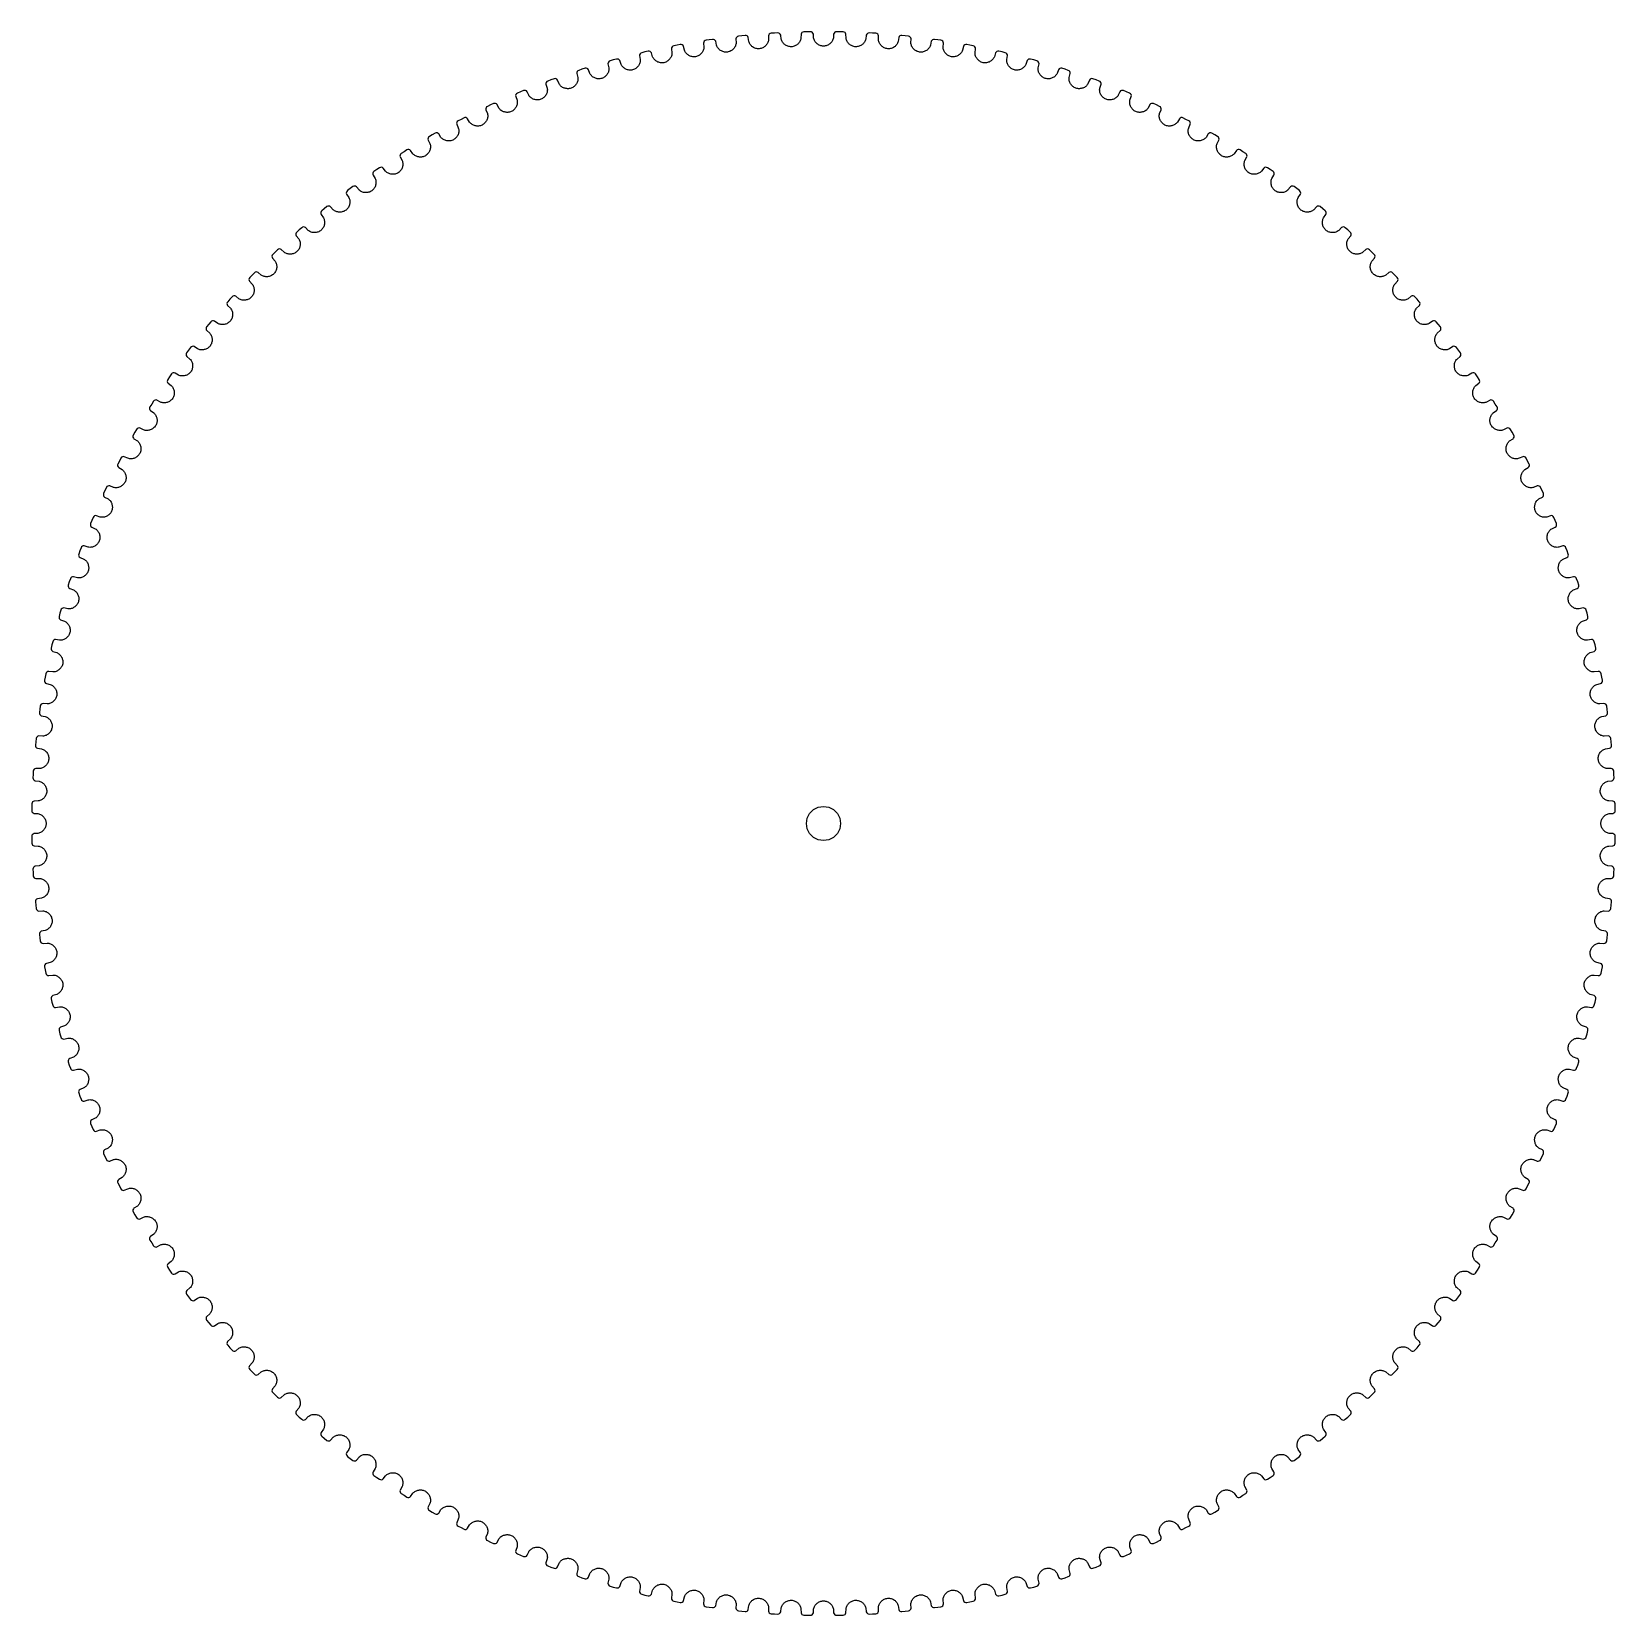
# Model space of a CAD drawing. Header units: metres. Extents: x -120 to 120, y -120 to 120.
import ezdxf

# ---------------------------------------------------------------- set-up
doc = ezdxf.new("R2010")
doc.units = ezdxf.units.M

msp = doc.modelspace()

# ---------------------------------------------------------------- linework, layer by layer
for p, q in [((-1.98203, 120.368), (-2.48801, 120.361)), ((-1.83327, 120.343), (-1.98203, 120.368)), ((1.98203, 120.368), (1.83327, 120.343)), ((2.48801, 120.361), (1.98203, 120.368)), ((-23.018, 118.058), (-23.0926, 117.927)), ((-22.902, 118.158), (-23.018, 118.058)), ((-22.7616, 118.213), (-22.902, 118.158)), ((-22.2648, 118.309), (-22.7616, 118.213)), ((-21.767, 118.4), (-22.2648, 118.309)), ((-21.6161, 118.4), (-21.767, 118.4)), ((-21.4717, 118.349), (-21.6161, 118.4)), ((-21.3546, 118.254), (-21.4717, 118.349)), ((-21.2772, 118.123), (-21.3546, 118.254)), ((-21.1362, 117.533), (-21.2772, 118.123)), ((-18.1996, 118.781), (-18.2301, 118.632)), ((-18.2301, 118.632), (-18.1719, 118.028)), ((-18.1196, 118.908), (-18.1996, 118.781)), ((-18.1719, 118.028), (-18.1804, 117.896)), ((-17.9996, 119.004), (-18.1196, 118.908)), ((-17.857, 119.053), (-17.9996, 119.004)), ((-17.3566, 119.128), (-17.857, 119.053)), ((-16.8555, 119.199), (-17.3566, 119.128)), ((-16.7047, 119.192), (-16.8555, 119.199)), ((-16.5626, 119.135), (-16.7047, 119.192)), ((-16.4495, 119.036), (-16.5626, 119.135)), ((-16.3776, 118.902), (-16.4495, 119.036)), ((-16.2611, 118.306), (-16.3776, 118.902)), ((-16.2154, 118.182), (-16.2611, 118.306)), ((-16.1592, 118.064), (-16.2154, 118.182)), ((-16.0932, 117.953), (-16.1592, 118.064)), ((-13.4597, 118.059), (-13.5267, 117.949)), ((-13.4023, 118.174), (-13.4597, 118.059)), ((-13.3551, 118.294), (-13.4023, 118.174)), ((-13.3184, 118.418), (-13.3551, 118.294)), ((-13.2929, 118.546), (-13.3184, 118.418)), ((-13.2754, 119.431), (-13.3121, 119.284)), ((-13.3121, 119.284), (-13.2789, 118.678)), ((-13.2789, 118.678), (-13.2929, 118.546)), ((-13.1902, 119.556), (-13.2754, 119.431)), ((-13.0664, 119.646), (-13.1902, 119.556)), ((-12.9219, 119.689), (-13.0664, 119.646)), ((-12.4188, 119.744), (-12.9219, 119.689)), ((-11.9152, 119.794), (-12.4188, 119.744)), ((-11.7649, 119.781), (-11.9152, 119.794)), ((-11.6252, 119.718), (-11.7649, 119.781)), ((-11.5163, 119.614), (-11.6252, 119.718)), ((-11.45, 119.477), (-11.5163, 119.614)), ((-11.3582, 118.877), (-11.45, 119.477)), ((-11.3176, 118.751), (-11.3582, 118.877)), ((-11.2664, 118.631), (-11.3176, 118.751)), ((-11.2051, 118.517), (-11.2664, 118.631)), ((-11.1343, 118.409), (-11.2051, 118.517)), ((-11.0545, 118.308), (-11.1343, 118.409)), ((-10.9665, 118.215), (-11.0545, 118.308)), ((-10.8707, 118.129), (-10.9665, 118.215)), ((-10.7678, 118.051), (-10.8707, 118.129)), ((-10.6583, 117.981), (-10.7678, 118.051)), ((-10.5429, 117.921), (-10.6583, 117.981)), ((-9.1209, 117.978), (-9.23784, 117.916)), ((-9.01022, 118.048), (-9.1209, 117.978)), ((-8.90638, 118.127), (-9.01022, 118.048)), ((-8.80985, 118.213), (-8.90638, 118.127)), ((-8.72118, 118.307), (-8.80985, 118.213)), ((-8.64085, 118.408), (-8.72118, 118.307)), ((-8.5694, 118.514), (-8.64085, 118.408)), ((-8.50733, 118.627), (-8.5694, 118.514)), ((-8.45515, 118.745), (-8.50733, 118.627)), ((-8.41339, 118.868), (-8.45515, 118.745)), ((-8.38257, 118.994), (-8.41339, 118.868)), ((-8.36319, 119.125), (-8.38257, 118.994)), ((-8.32857, 119.878), (-8.37134, 119.732)), ((-8.37134, 119.732), (-8.36319, 119.125)), ((-8.23831, 119.999), (-8.32857, 119.878)), ((-8.11085, 120.083), (-8.23831, 119.999)), ((-7.96468, 120.121), (-8.11085, 120.083)), ((-7.45978, 120.155), (-7.96468, 120.121)), ((-6.95456, 120.184), (-7.45978, 120.155)), ((-6.80488, 120.165), (-6.95456, 120.184)), ((-6.66789, 120.096), (-6.80488, 120.165)), ((-6.56342, 119.988), (-6.66789, 120.096)), ((-6.50289, 119.848), (-6.56342, 119.988)), ((-6.43593, 119.245), (-6.50289, 119.848)), ((-6.40059, 119.117), (-6.43593, 119.245)), ((-6.35436, 118.995), (-6.40059, 119.117)), ((-6.29779, 118.879), (-6.35436, 118.995)), ((-6.23149, 118.768), (-6.29779, 118.879)), ((-6.15599, 118.664), (-6.23149, 118.768)), ((-6.07189, 118.567), (-6.15599, 118.664)), ((-5.97974, 118.477), (-6.07189, 118.567)), ((-5.88014, 118.395), (-5.97974, 118.477)), ((-5.77365, 118.321), (-5.88014, 118.395)), ((-5.66082, 118.256), (-5.77365, 118.321)), ((-5.54226, 118.2), (-5.66082, 118.256)), ((-5.41851, 118.153), (-5.54226, 118.2)), ((-5.29017, 118.116), (-5.41851, 118.153)), ((-5.15779, 118.09), (-5.29017, 118.116)), ((-5.02195, 118.075), (-5.15779, 118.09)), ((-4.88325, 118.07), (-5.02195, 118.075)), ((-4.74549, 118.086), (-4.88325, 118.07)), ((-4.61151, 118.113), (-4.74549, 118.086)), ((-4.48185, 118.15), (-4.61151, 118.113)), ((-4.35707, 118.197), (-4.48185, 118.15)), ((-4.23767, 118.254), (-4.35707, 118.197)), ((-4.12418, 118.32), (-4.23767, 118.254)), ((-4.01718, 118.394), (-4.12418, 118.32)), ((-3.91716, 118.476), (-4.01718, 118.394)), ((-3.82469, 118.566), (-3.91716, 118.476)), ((-3.74027, 118.664), (-3.82469, 118.566)), ((-3.66447, 118.767), (-3.74027, 118.664)), ((-3.5978, 118.877), (-3.66447, 118.767)), ((-3.5408, 118.993), (-3.5978, 118.877)), ((-3.49401, 119.114), (-3.5408, 118.993)), ((-3.45797, 119.239), (-3.49401, 119.114)), ((-3.43321, 119.369), (-3.45797, 119.239)), ((-3.41628, 119.976), (-3.43321, 119.369)), ((-3.3675, 120.12), (-3.41628, 119.976)), ((-3.27234, 120.236), (-3.3675, 120.12)), ((-3.14148, 120.316), (-3.27234, 120.236)), ((-2.99388, 120.347), (-3.14148, 120.316)), ((-2.48801, 120.361), (-2.99388, 120.347)), ((-1.69923, 120.269), (-1.83327, 120.343)), ((-1.59933, 120.156), (-1.69923, 120.269)), ((-1.54463, 120.014), (-1.59933, 120.156)), ((-1.50264, 119.409), (-1.54463, 120.014)), ((-1.4726, 119.28), (-1.50264, 119.409)), ((-1.43146, 119.156), (-1.4726, 119.28)), ((-1.37976, 119.037), (-1.43146, 119.156)), ((-1.31808, 118.924), (-1.37976, 119.037)), ((-1.24694, 118.817), (-1.31808, 118.924)), ((-1.16693, 118.717), (-1.24694, 118.817)), ((-1.07857, 118.623), (-1.16693, 118.717)), ((-0.98245, 118.537), (-1.07857, 118.623)), ((-0.87909, 118.459), (-0.98245, 118.537)), ((-0.76906, 118.389), (-0.87909, 118.459)), ((-0.65292, 118.328), (-0.76906, 118.389)), ((-0.5312, 118.276), (-0.65292, 118.328)), ((-0.40449, 118.234), (-0.5312, 118.276)), ((-0.27331, 118.202), (-0.40449, 118.234)), ((-0.13823, 118.181), (-0.27331, 118.202)), ((0.00018, 118.171), (-0.13823, 118.181)), ((0.13847, 118.181), (0.00018, 118.171)), ((0.27344, 118.203), (0.13847, 118.181)), ((0.40452, 118.234), (0.27344, 118.203)), ((0.53116, 118.276), (0.40452, 118.234)), ((0.65279, 118.328), (0.53116, 118.276)), ((0.7689, 118.389), (0.65279, 118.328)), ((0.87889, 118.459), (0.7689, 118.389)), ((0.98222, 118.537), (0.87889, 118.459)), ((1.07833, 118.623), (0.98222, 118.537)), ((1.16669, 118.717), (1.07833, 118.623)), ((1.24671, 118.817), (1.16669, 118.717)), ((1.31787, 118.924), (1.24671, 118.817)), ((1.3796, 119.038), (1.31787, 118.924)), ((1.43134, 119.156), (1.3796, 119.038)), ((1.47254, 119.28), (1.43134, 119.156)), ((1.50264, 119.409), (1.47254, 119.28)), ((1.54463, 120.014), (1.50264, 119.409)), ((1.59933, 120.156), (1.54463, 120.014)), ((1.69923, 120.269), (1.59933, 120.156)), ((1.83327, 120.343), (1.69923, 120.269)), ((2.99388, 120.347), (2.48801, 120.361)), ((3.14148, 120.316), (2.99388, 120.347)), ((3.27234, 120.236), (3.14148, 120.316)), ((3.3675, 120.12), (3.27234, 120.236)), ((3.41628, 119.976), (3.3675, 120.12)), ((3.43321, 119.369), (3.41628, 119.976)), ((3.4579, 119.239), (3.43321, 119.369)), ((3.49389, 119.114), (3.4579, 119.239)), ((3.54064, 118.993), (3.49389, 119.114)), ((3.59758, 118.877), (3.54064, 118.993)), ((3.66424, 118.767), (3.59758, 118.877)), ((3.74002, 118.663), (3.66424, 118.767)), ((3.82444, 118.566), (3.74002, 118.663)), ((3.91692, 118.476), (3.82444, 118.566)), ((4.01696, 118.394), (3.91692, 118.476)), ((4.12401, 118.32), (4.01696, 118.394)), ((4.23753, 118.254), (4.12401, 118.32)), ((4.35701, 118.197), (4.23753, 118.254)), ((4.48188, 118.15), (4.35701, 118.197)), ((4.61163, 118.113), (4.48188, 118.15)), ((4.74573, 118.086), (4.61163, 118.113)), ((4.8836, 118.07), (4.74573, 118.086)), ((5.0222, 118.075), (4.8836, 118.07)), ((5.15792, 118.09), (5.0222, 118.075)), ((5.29021, 118.117), (5.15792, 118.09)), ((5.41847, 118.153), (5.29021, 118.117)), ((5.54214, 118.2), (5.41847, 118.153)), ((5.66067, 118.256), (5.54214, 118.2)), ((5.77345, 118.321), (5.66067, 118.256)), ((5.87993, 118.395), (5.77345, 118.321)), ((5.97951, 118.477), (5.87993, 118.395)), ((6.07166, 118.567), (5.97951, 118.477)), ((6.15577, 118.664), (6.07166, 118.567)), ((6.23129, 118.768), (6.15577, 118.664)), ((6.29764, 118.879), (6.23129, 118.768)), ((6.35425, 118.995), (6.29764, 118.879)), ((6.40053, 119.117), (6.35425, 118.995)), ((6.43593, 119.245), (6.40053, 119.117)), ((6.50289, 119.848), (6.43593, 119.245)), ((6.56342, 119.988), (6.50289, 119.848)), ((6.66789, 120.096), (6.56342, 119.988)), ((6.80488, 120.165), (6.66789, 120.096)), ((6.95456, 120.184), (6.80488, 120.165)), ((7.45978, 120.155), (6.95456, 120.184)), ((7.96468, 120.121), (7.45978, 120.155)), ((8.11085, 120.083), (7.96468, 120.121)), ((8.23831, 119.999), (8.11085, 120.083)), ((8.32857, 119.878), (8.23831, 119.999)), ((8.37134, 119.732), (8.32857, 119.878)), ((8.36319, 119.125), (8.37134, 119.732)), ((8.3825, 118.994), (8.36319, 119.125)), ((8.41327, 118.867), (8.3825, 118.994)), ((8.45498, 118.745), (8.41327, 118.867)), ((8.5071, 118.627), (8.45498, 118.745)), ((8.56915, 118.514), (8.5071, 118.627)), ((8.64058, 118.407), (8.56915, 118.514)), ((8.72092, 118.307), (8.64058, 118.407)), ((8.8096, 118.213), (8.72092, 118.307)), ((8.90615, 118.127), (8.8096, 118.213)), ((9.01004, 118.048), (8.90615, 118.127)), ((9.12075, 117.978), (9.01004, 118.048)), ((9.23778, 117.916), (9.12075, 117.978)), ((10.6581, 117.982), (10.5428, 117.921)), ((10.7676, 118.051), (10.6581, 117.982)), ((10.8705, 118.129), (10.7676, 118.051)), ((10.9663, 118.215), (10.8705, 118.129)), ((11.0543, 118.309), (10.9663, 118.215)), ((11.1341, 118.409), (11.0543, 118.309)), ((11.2049, 118.517), (11.1341, 118.409)), ((11.2663, 118.631), (11.2049, 118.517)), ((11.3176, 118.751), (11.2663, 118.631)), ((11.3582, 118.877), (11.3176, 118.751)), ((11.45, 119.477), (11.3582, 118.877)), ((11.5163, 119.614), (11.45, 119.477)), ((11.6252, 119.718), (11.5163, 119.614)), ((11.7649, 119.781), (11.6252, 119.718)), ((11.9152, 119.794), (11.7649, 119.781)), ((12.4188, 119.744), (11.9152, 119.794)), ((12.9219, 119.689), (12.4188, 119.744)), ((13.0664, 119.646), (12.9219, 119.689)), ((13.1902, 119.556), (13.0664, 119.646)), ((13.2754, 119.431), (13.1902, 119.556)), ((13.3121, 119.284), (13.2754, 119.431)), ((13.2789, 118.678), (13.3121, 119.284)), ((13.2928, 118.546), (13.2789, 118.678)), ((13.3183, 118.418), (13.2928, 118.546)), ((13.3549, 118.294), (13.3183, 118.418)), ((13.4021, 118.174), (13.3549, 118.294)), ((13.4594, 118.059), (13.4021, 118.174)), ((13.5264, 117.949), (13.4594, 118.059)), ((16.1591, 118.064), (16.0931, 117.953)), ((16.2153, 118.182), (16.1591, 118.064)), ((16.2611, 118.306), (16.2153, 118.182)), ((16.3776, 118.902), (16.2611, 118.306)), ((16.4495, 119.036), (16.3776, 118.902)), ((16.5626, 119.135), (16.4495, 119.036)), ((16.7047, 119.192), (16.5626, 119.135)), ((16.8555, 119.199), (16.7047, 119.192)), ((17.3566, 119.128), (16.8555, 119.199)), ((17.857, 119.053), (17.3566, 119.128)), ((17.9996, 119.004), (17.857, 119.053)), ((18.1196, 118.908), (17.9996, 119.004)), ((18.1996, 118.781), (18.1196, 118.908)), ((18.1719, 118.028), (18.2301, 118.632)), ((18.1803, 117.896), (18.1719, 118.028)), ((18.2301, 118.632), (18.1996, 118.781)), ((21.2772, 118.123), (21.1362, 117.533)), ((21.3546, 118.254), (21.2772, 118.123)), ((21.4717, 118.349), (21.3546, 118.254)), ((21.6161, 118.4), (21.4717, 118.349)), ((21.767, 118.4), (21.6161, 118.4)), ((22.2648, 118.309), (21.767, 118.4)), ((22.7616, 118.213), (22.2648, 118.309)), ((22.902, 118.158), (22.7616, 118.213)), ((23.018, 118.058), (22.902, 118.158)), ((23.0926, 117.927), (23.018, 118.058)), ((-32.7521, 115.618), (-32.764, 115.466)), ((-32.6885, 115.754), (-32.7521, 115.618)), ((-32.5812, 115.863), (-32.6885, 115.754)), ((-32.4458, 115.93), (-32.5812, 115.863)), ((-31.9586, 116.067), (-32.4458, 115.93)), ((-31.4701, 116.199), (-31.9586, 116.067)), ((-31.3197, 116.211), (-31.4701, 116.199)), ((-31.1715, 116.172), (-31.3197, 116.211)), ((-31.047, 116.087), (-31.1715, 116.172)), ((-30.9591, 115.963), (-31.047, 116.087)), ((-30.7698, 115.386), (-30.9591, 115.963)), ((-27.9463, 116.872), (-27.9644, 116.721)), ((-27.9644, 116.721), (-27.8565, 116.124)), ((-27.9167, 115.609), (-27.9594, 115.488)), ((-27.8771, 117.006), (-27.9463, 116.872)), ((-27.8846, 115.734), (-27.9167, 115.609)), ((-27.8636, 115.862), (-27.8846, 115.734)), ((-27.7653, 117.111), (-27.8771, 117.006)), ((-27.8541, 115.992), (-27.8636, 115.862)), ((-27.8565, 116.124), (-27.8541, 115.992)), ((-27.6273, 117.172), (-27.7653, 117.111)), ((-27.1349, 117.288), (-27.6273, 117.172)), ((-26.6413, 117.4), (-27.1349, 117.288)), ((-26.4905, 117.406), (-26.6413, 117.4)), ((-26.3441, 117.361), (-26.4905, 117.406)), ((-26.2232, 117.271), (-26.3441, 117.361)), ((-26.1405, 117.143), (-26.2232, 117.271)), ((-25.9752, 116.559), (-26.1405, 117.143)), ((-25.9194, 116.439), (-25.9752, 116.559)), ((-25.8537, 116.326), (-25.9194, 116.439)), ((-25.7787, 116.221), (-25.8537, 116.326)), ((-25.6951, 116.123), (-25.7787, 116.221)), ((-25.6035, 116.032), (-25.6951, 116.123)), ((-25.5045, 115.95), (-25.6035, 116.032)), ((-25.3989, 115.877), (-25.5045, 115.95)), ((-25.2871, 115.812), (-25.3989, 115.877)), ((-25.1699, 115.757), (-25.2871, 115.812)), ((-25.0479, 115.711), (-25.1699, 115.757)), ((-24.9217, 115.675), (-25.0479, 115.711)), ((-24.792, 115.65), (-24.9217, 115.675)), ((-24.6594, 115.635), (-24.792, 115.65)), ((-24.5244, 115.631), (-24.6594, 115.635)), ((-24.3879, 115.638), (-24.5244, 115.631)), ((-24.2504, 115.656), (-24.3879, 115.638)), ((-24.1171, 115.695), (-24.2504, 115.656)), ((-23.9894, 115.743), (-24.1171, 115.695)), ((-23.8676, 115.801), (-23.9894, 115.743)), ((-23.7523, 115.868), (-23.8676, 115.801)), ((-23.6438, 115.944), (-23.7523, 115.868)), ((-23.5427, 116.027), (-23.6438, 115.944)), ((-23.4494, 116.118), (-23.5427, 116.027)), ((-23.3643, 116.216), (-23.4494, 116.118)), ((-23.2879, 116.32), (-23.3643, 116.216)), ((-23.2206, 116.43), (-23.2879, 116.32)), ((-23.1629, 116.544), (-23.2206, 116.43)), ((-23.1153, 116.664), (-23.1629, 116.544)), ((-23.0926, 117.927), (-23.117, 117.777)), ((-23.117, 117.777), (-23.0339, 117.176)), ((-23.0781, 116.787), (-23.1153, 116.664)), ((-23.0518, 116.914), (-23.0781, 116.787)), ((-23.0369, 117.044), (-23.0518, 116.914)), ((-23.0339, 117.176), (-23.0369, 117.044)), ((-21.0854, 117.411), (-21.1362, 117.533)), ((-21.0244, 117.295), (-21.0854, 117.411)), ((-20.9538, 117.187), (-21.0244, 117.295)), ((-20.8744, 117.085), (-20.9538, 117.187)), ((-20.7866, 116.991), (-20.8744, 117.085)), ((-20.6911, 116.905), (-20.7866, 116.991)), ((-20.5886, 116.828), (-20.6911, 116.905)), ((-20.4796, 116.758), (-20.5886, 116.828)), ((-20.3648, 116.698), (-20.4796, 116.758)), ((-20.2447, 116.648), (-20.3648, 116.698)), ((-20.1201, 116.607), (-20.2447, 116.648)), ((-19.9916, 116.576), (-20.1201, 116.607)), ((-19.8597, 116.555), (-19.9916, 116.576)), ((-19.7251, 116.545), (-19.8597, 116.555)), ((-19.5883, 116.547), (-19.7251, 116.545)), ((-19.4502, 116.56), (-19.5883, 116.547)), ((-19.3154, 116.592), (-19.4502, 116.56)), ((-19.1858, 116.635), (-19.3154, 116.592)), ((-19.0617, 116.688), (-19.1858, 116.635)), ((-18.9437, 116.751), (-19.0617, 116.688)), ((-18.8323, 116.822), (-18.9437, 116.751)), ((-18.7278, 116.901), (-18.8323, 116.822)), ((-18.6308, 116.988), (-18.7278, 116.901)), ((-18.5417, 117.082), (-18.6308, 116.988)), ((-18.4611, 117.183), (-18.5417, 117.082)), ((-18.3894, 117.29), (-18.4611, 117.183)), ((-18.327, 117.402), (-18.3894, 117.29)), ((-18.2744, 117.519), (-18.327, 117.402)), ((-18.2321, 117.641), (-18.2744, 117.519)), ((-18.2007, 117.767), (-18.2321, 117.641)), ((-18.1804, 117.896), (-18.2007, 117.767)), ((-16.018, 117.848), (-16.0932, 117.953)), ((-15.9342, 117.75), (-16.018, 117.848)), ((-15.8423, 117.66), (-15.9342, 117.75)), ((-15.7431, 117.579), (-15.8423, 117.66)), ((-15.637, 117.505), (-15.7431, 117.579)), ((-15.5248, 117.44), (-15.637, 117.505)), ((-15.407, 117.385), (-15.5248, 117.44)), ((-15.2842, 117.338), (-15.407, 117.385)), ((-15.157, 117.302), (-15.2842, 117.338)), ((-15.0261, 117.276), (-15.157, 117.302)), ((-14.892, 117.261), (-15.0261, 117.276)), ((-14.7553, 117.257), (-14.892, 117.261)), ((-14.6167, 117.264), (-14.7553, 117.257)), ((-14.4808, 117.291), (-14.6167, 117.264)), ((-14.3494, 117.329), (-14.4808, 117.291)), ((-14.2233, 117.376), (-14.3494, 117.329)), ((-14.1028, 117.434), (-14.2233, 117.376)), ((-13.9885, 117.5), (-14.1028, 117.434)), ((-13.8809, 117.575), (-13.9885, 117.5)), ((-13.7804, 117.658), (-13.8809, 117.575)), ((-13.6875, 117.748), (-13.7804, 117.658)), ((-13.6028, 117.846), (-13.6875, 117.748)), ((-13.5267, 117.949), (-13.6028, 117.846)), ((-10.4221, 117.87), (-10.5429, 117.921)), ((-10.2966, 117.828), (-10.4221, 117.87)), ((-10.1668, 117.797), (-10.2966, 117.828)), ((-10.0335, 117.776), (-10.1668, 117.797)), ((-9.89709, 117.766), (-10.0335, 117.776)), ((-9.75833, 117.768), (-9.89709, 117.766)), ((-9.62134, 117.789), (-9.75833, 117.768)), ((-9.48858, 117.821), (-9.62134, 117.789)), ((-9.36057, 117.864), (-9.48858, 117.821)), ((-9.23784, 117.916), (-9.36057, 117.864)), ((9.36059, 117.864), (9.23778, 117.916)), ((9.4887, 117.821), (9.36059, 117.864)), ((9.62158, 117.789), (9.4887, 117.821)), ((9.75868, 117.768), (9.62158, 117.789)), ((9.89734, 117.766), (9.75868, 117.768)), ((10.0336, 117.776), (9.89734, 117.766)), ((10.1669, 117.797), (10.0336, 117.776)), ((10.2965, 117.829), (10.1669, 117.797)), ((10.422, 117.87), (10.2965, 117.829)), ((10.5428, 117.921), (10.422, 117.87)), ((13.6025, 117.845), (13.5264, 117.949)), ((13.6872, 117.748), (13.6025, 117.845)), ((13.7801, 117.658), (13.6872, 117.748)), ((13.8807, 117.575), (13.7801, 117.658)), ((13.9884, 117.5), (13.8807, 117.575)), ((14.1028, 117.434), (13.9884, 117.5)), ((14.2233, 117.376), (14.1028, 117.434)), ((14.3496, 117.329), (14.2233, 117.376)), ((14.481, 117.291), (14.3496, 117.329)), ((14.6171, 117.264), (14.481, 117.291)), ((14.7556, 117.257), (14.6171, 117.264)), ((14.8921, 117.261), (14.7556, 117.257)), ((15.0261, 117.276), (14.8921, 117.261)), ((15.157, 117.302), (15.0261, 117.276)), ((15.2841, 117.339), (15.157, 117.302)), ((15.4069, 117.385), (15.2841, 117.339)), ((15.5246, 117.441), (15.4069, 117.385)), ((15.6368, 117.505), (15.5246, 117.441)), ((15.7429, 117.579), (15.6368, 117.505)), ((15.8421, 117.661), (15.7429, 117.579)), ((15.934, 117.751), (15.8421, 117.661)), ((16.0178, 117.848), (15.934, 117.751)), ((16.0931, 117.953), (16.0178, 117.848)), ((18.2005, 117.767), (18.1803, 117.896)), ((18.232, 117.641), (18.2005, 117.767)), ((18.2742, 117.519), (18.232, 117.641)), ((18.3267, 117.402), (18.2742, 117.519)), ((18.3891, 117.289), (18.3267, 117.402)), ((18.4608, 117.183), (18.3891, 117.289)), ((18.5415, 117.082), (18.4608, 117.183)), ((18.6306, 116.988), (18.5415, 117.082)), ((18.7276, 116.901), (18.6306, 116.988)), ((18.8321, 116.821), (18.7276, 116.901)), ((18.9437, 116.75), (18.8321, 116.821)), ((19.0617, 116.688), (18.9437, 116.75)), ((19.1859, 116.635), (19.0617, 116.688)), ((19.3157, 116.592), (19.1859, 116.635)), ((19.4505, 116.56), (19.3157, 116.592)), ((19.5886, 116.547), (19.4505, 116.56)), ((19.7252, 116.545), (19.5886, 116.547)), ((19.8597, 116.555), (19.7252, 116.545)), ((19.9916, 116.576), (19.8597, 116.555)), ((20.1201, 116.607), (19.9916, 116.576)), ((20.2446, 116.648), (20.1201, 116.607)), ((20.3646, 116.699), (20.2446, 116.648)), ((20.4794, 116.759), (20.3646, 116.699)), ((20.5884, 116.828), (20.4794, 116.759)), ((20.6909, 116.906), (20.5884, 116.828)), ((20.7864, 116.992), (20.6909, 116.906)), ((20.8742, 117.085), (20.7864, 116.992)), ((20.9537, 117.187), (20.8742, 117.085)), ((21.0243, 117.296), (20.9537, 117.187)), ((21.0853, 117.411), (21.0243, 117.296)), ((21.1362, 117.533), (21.0853, 117.411)), ((23.0339, 117.176), (23.117, 117.777)), ((23.0369, 117.044), (23.0339, 117.176)), ((23.0517, 116.914), (23.0369, 117.044)), ((23.0779, 116.787), (23.0517, 116.914)), ((23.115, 116.664), (23.0779, 116.787)), ((23.117, 117.777), (23.0926, 117.927)), ((23.1627, 116.544), (23.115, 116.664)), ((23.2204, 116.429), (23.1627, 116.544)), ((23.2876, 116.32), (23.2204, 116.429)), ((23.364, 116.216), (23.2876, 116.32)), ((23.4492, 116.118), (23.364, 116.216)), ((23.5425, 116.027), (23.4492, 116.118)), ((23.6437, 115.943), (23.5425, 116.027)), ((23.7522, 115.868), (23.6437, 115.943)), ((23.8676, 115.801), (23.7522, 115.868)), ((23.9895, 115.743), (23.8676, 115.801)), ((24.1173, 115.694), (23.9895, 115.743)), ((24.2507, 115.656), (24.1173, 115.694)), ((24.3882, 115.638), (24.2507, 115.656)), ((24.5246, 115.631), (24.3882, 115.638)), ((24.6594, 115.635), (24.5246, 115.631)), ((24.792, 115.65), (24.6594, 115.635)), ((24.9216, 115.676), (24.792, 115.65)), ((25.0478, 115.712), (24.9216, 115.676)), ((25.1698, 115.757), (25.0478, 115.712)), ((25.287, 115.813), (25.1698, 115.757)), ((25.3987, 115.877), (25.287, 115.813)), ((25.5044, 115.951), (25.3987, 115.877)), ((25.6033, 116.033), (25.5044, 115.951)), ((25.6949, 116.123), (25.6033, 116.033)), ((25.7786, 116.221), (25.6949, 116.123)), ((25.8536, 116.327), (25.7786, 116.221)), ((25.9193, 116.439), (25.8536, 116.327)), ((25.9752, 116.559), (25.9193, 116.439)), ((26.1405, 117.143), (25.9752, 116.559)), ((26.2232, 117.271), (26.1405, 117.143)), ((26.3441, 117.361), (26.2232, 117.271)), ((26.4905, 117.406), (26.3441, 117.361)), ((26.6413, 117.4), (26.4905, 117.406)), ((27.1349, 117.288), (26.6413, 117.4)), ((27.6273, 117.172), (27.1349, 117.288)), ((27.7653, 117.111), (27.6273, 117.172)), ((27.8771, 117.006), (27.7653, 117.111)), ((27.854, 115.992), (27.8565, 116.124)), ((27.8635, 115.861), (27.854, 115.992)), ((27.8565, 116.124), (27.9644, 116.721)), ((27.8844, 115.734), (27.8635, 115.861)), ((27.9463, 116.872), (27.8771, 117.006)), ((27.9164, 115.609), (27.8844, 115.734)), ((27.9591, 115.487), (27.9164, 115.609)), ((27.9644, 116.721), (27.9463, 116.872)), ((30.9591, 115.963), (30.7698, 115.386)), ((31.047, 116.087), (30.9591, 115.963)), ((31.1715, 116.172), (31.047, 116.087)), ((31.3197, 116.211), (31.1715, 116.172)), ((31.4701, 116.199), (31.3197, 116.211)), ((31.9586, 116.067), (31.4701, 116.199)), ((32.4458, 115.93), (31.9586, 116.067)), ((32.5812, 115.863), (32.4458, 115.93)), ((32.6885, 115.754), (32.5812, 115.863)), ((32.7521, 115.618), (32.6885, 115.754)), ((32.764, 115.466), (32.7521, 115.618)), ((-40.9582, 113.203), (-41.4342, 113.031)), ((-40.8093, 113.227), (-40.9582, 113.203)), ((-40.6584, 113.201), (-40.8093, 113.227)), ((-40.5274, 113.127), (-40.6584, 113.201)), ((-37.502, 114.165), (-37.5076, 114.013)), ((-37.5076, 114.013), (-37.3508, 113.427)), ((-37.4441, 114.304), (-37.502, 114.165)), ((-37.3414, 114.418), (-37.4441, 114.304)), ((-37.3508, 113.427), (-37.3375, 113.295)), ((-37.3362, 113.165), (-37.3466, 113.036)), ((-37.2089, 114.49), (-37.3414, 114.418)), ((-37.3375, 113.295), (-37.3362, 113.165)), ((-36.7278, 114.647), (-37.2089, 114.49)), ((-36.2451, 114.799), (-36.7278, 114.647)), ((-36.0953, 114.817), (-36.2451, 114.799)), ((-35.9457, 114.784), (-36.0953, 114.817)), ((-35.8178, 114.705), (-35.9457, 114.784)), ((-35.7248, 114.584), (-35.8178, 114.705)), ((-35.5118, 114.016), (-35.7248, 114.584)), ((-35.4463, 113.901), (-35.5118, 114.016)), ((-35.3715, 113.794), (-35.4463, 113.901)), ((-35.2881, 113.695), (-35.3715, 113.794)), ((-35.1967, 113.604), (-35.2881, 113.695)), ((-35.0979, 113.522), (-35.1967, 113.604)), ((-34.9925, 113.448), (-35.0979, 113.522)), ((-34.8812, 113.384), (-34.9925, 113.448)), ((-34.7645, 113.329), (-34.8812, 113.384)), ((-34.6431, 113.283), (-34.7645, 113.329)), ((-34.5177, 113.248), (-34.6431, 113.283)), ((-34.389, 113.222), (-34.5177, 113.248)), ((-34.2576, 113.208), (-34.389, 113.222)), ((-34.1242, 113.203), (-34.2576, 113.208)), ((-33.9894, 113.21), (-34.1242, 113.203)), ((-33.8539, 113.229), (-33.9894, 113.21)), ((-33.7184, 113.259), (-33.8539, 113.229)), ((-33.5887, 113.308), (-33.7184, 113.259)), ((-33.4654, 113.367), (-33.5887, 113.308)), ((-33.3488, 113.434), (-33.4654, 113.367)), ((-33.2395, 113.511), (-33.3488, 113.434)), ((-33.1376, 113.595), (-33.2395, 113.511)), ((-33.0438, 113.687), (-33.1376, 113.595)), ((-32.9583, 113.785), (-33.0438, 113.687)), ((-32.8815, 113.89), (-32.9583, 113.785)), ((-32.814, 113.999), (-32.8815, 113.89)), ((-32.756, 114.114), (-32.814, 113.999)), ((-32.764, 115.466), (-32.6315, 114.873)), ((-32.708, 114.233), (-32.756, 114.114)), ((-32.6703, 114.356), (-32.708, 114.233)), ((-32.6435, 114.482), (-32.6703, 114.356)), ((-32.6278, 114.611), (-32.6435, 114.482)), ((-32.6315, 114.873), (-32.6236, 114.742)), ((-32.6236, 114.742), (-32.6278, 114.611)), ((-30.7091, 115.269), (-30.7698, 115.386)), ((-30.6388, 115.159), (-30.7091, 115.269)), ((-30.5595, 115.056), (-30.6388, 115.159)), ((-30.4719, 114.962), (-30.5595, 115.056)), ((-30.3766, 114.875), (-30.4719, 114.962)), ((-30.2744, 114.797), (-30.3766, 114.875)), ((-30.1658, 114.728), (-30.2744, 114.797)), ((-30.0515, 114.668), (-30.1658, 114.728)), ((-29.9321, 114.618), (-30.0515, 114.668)), ((-29.8083, 114.577), (-29.9321, 114.618)), ((-29.6807, 114.547), (-29.8083, 114.577)), ((-29.55, 114.527), (-29.6807, 114.547)), ((-29.4169, 114.517), (-29.55, 114.527)), ((-29.2819, 114.518), (-29.4169, 114.517)), ((-29.1458, 114.531), (-29.2819, 114.518)), ((-29.0092, 114.555), (-29.1458, 114.531)), ((-28.8776, 114.599), (-29.0092, 114.555)), ((-28.7519, 114.653), (-28.8776, 114.599)), ((-28.6327, 114.716), (-28.7519, 114.653)), ((-28.5202, 114.788), (-28.6327, 114.716)), ((-28.415, 114.868), (-28.5202, 114.788)), ((-28.3174, 114.955), (-28.415, 114.868)), ((-28.228, 115.05), (-28.3174, 114.955)), ((-28.147, 115.151), (-28.228, 115.05)), ((-28.0749, 115.258), (-28.147, 115.151)), ((-28.0123, 115.37), (-28.0749, 115.258)), ((-27.9594, 115.488), (-28.0123, 115.37)), ((28.012, 115.37), (27.9591, 115.487)), ((28.0746, 115.258), (28.012, 115.37)), ((28.1467, 115.151), (28.0746, 115.258)), ((28.2277, 115.05), (28.1467, 115.151)), ((28.3172, 114.955), (28.2277, 115.05)), ((28.4148, 114.867), (28.3172, 114.955)), ((28.5201, 114.787), (28.4148, 114.867)), ((28.6327, 114.716), (28.5201, 114.787)), ((28.752, 114.653), (28.6327, 114.716)), ((28.8778, 114.599), (28.752, 114.653)), ((29.0095, 114.555), (28.8778, 114.599)), ((29.146, 114.531), (29.0095, 114.555)), ((29.2821, 114.518), (29.146, 114.531)), ((29.417, 114.517), (29.2821, 114.518)), ((29.55, 114.527), (29.417, 114.517)), ((29.6806, 114.547), (29.55, 114.527)), ((29.8082, 114.578), (29.6806, 114.547)), ((29.9319, 114.618), (29.8082, 114.578)), ((30.0513, 114.669), (29.9319, 114.618)), ((30.1656, 114.729), (30.0513, 114.669)), ((30.2742, 114.798), (30.1656, 114.729)), ((30.3765, 114.875), (30.2742, 114.798)), ((30.4718, 114.962), (30.3765, 114.875)), ((30.5594, 115.056), (30.4718, 114.962)), ((30.6387, 115.159), (30.5594, 115.056)), ((30.709, 115.269), (30.6387, 115.159)), ((30.7698, 115.386), (30.709, 115.269)), ((32.6236, 114.742), (32.6315, 114.873)), ((32.6276, 114.611), (32.6236, 114.742)), ((32.6433, 114.482), (32.6276, 114.611)), ((32.6315, 114.873), (32.764, 115.466)), ((32.6701, 114.356), (32.6433, 114.482)), ((32.7077, 114.233), (32.6701, 114.356)), ((32.7557, 114.114), (32.7077, 114.233)), ((32.8137, 113.999), (32.7557, 114.114)), ((32.8813, 113.889), (32.8137, 113.999)), ((32.958, 113.785), (32.8813, 113.889)), ((33.0435, 113.687), (32.958, 113.785)), ((33.1375, 113.595), (33.0435, 113.687)), ((33.2394, 113.511), (33.1375, 113.595)), ((33.3488, 113.434), (33.2394, 113.511)), ((33.4655, 113.366), (33.3488, 113.434)), ((33.5889, 113.308), (33.4655, 113.366)), ((33.7187, 113.259), (33.5889, 113.308)), ((33.8541, 113.229), (33.7187, 113.259)), ((33.9895, 113.211), (33.8541, 113.229)), ((34.1242, 113.204), (33.9895, 113.211)), ((34.2576, 113.208), (34.1242, 113.204)), ((34.3889, 113.223), (34.2576, 113.208)), ((34.5176, 113.248), (34.3889, 113.223)), ((34.643, 113.284), (34.5176, 113.248)), ((34.7643, 113.329), (34.643, 113.284)), ((34.881, 113.384), (34.7643, 113.329)), ((34.9924, 113.449), (34.881, 113.384)), ((35.0978, 113.522), (34.9924, 113.449)), ((35.1965, 113.604), (35.0978, 113.522)), ((35.288, 113.695), (35.1965, 113.604)), ((35.3714, 113.794), (35.288, 113.695)), ((35.4463, 113.901), (35.3714, 113.794)), ((35.5118, 114.016), (35.4463, 113.901)), ((35.7248, 114.584), (35.5118, 114.016)), ((35.8178, 114.705), (35.7248, 114.584)), ((35.9457, 114.784), (35.8178, 114.705)), ((36.0953, 114.817), (35.9457, 114.784)), ((36.2451, 114.799), (36.0953, 114.817)), ((36.7278, 114.647), (36.2451, 114.799)), ((37.2089, 114.49), (36.7278, 114.647)), ((37.3414, 114.418), (37.2089, 114.49)), ((37.336, 113.165), (37.3374, 113.295)), ((37.3464, 113.036), (37.336, 113.165)), ((37.3374, 113.295), (37.3508, 113.427)), ((37.4441, 114.304), (37.3414, 114.418)), ((37.3508, 113.427), (37.5076, 114.013)), ((37.502, 114.165), (37.4441, 114.304)), ((37.5076, 114.013), (37.502, 114.165)), ((40.6584, 113.201), (40.5274, 113.127)), ((40.8093, 113.227), (40.6584, 113.201)), ((40.9582, 113.203), (40.8093, 113.227)), ((41.4342, 113.031), (40.9582, 113.203)), ((-46.7554, 110.822), (-46.8016, 110.678)), ((-46.6624, 110.943), (-46.7554, 110.822)), ((-46.5363, 111.026), (-46.6624, 110.943)), ((-46.0698, 111.222), (-46.5363, 111.026)), ((-45.6013, 111.414), (-46.0698, 111.222)), ((-45.4535, 111.444), (-45.6013, 111.414)), ((-45.3017, 111.424), (-45.4535, 111.444)), ((-45.1677, 111.355), (-45.3017, 111.424)), ((-45.0651, 111.243), (-45.1677, 111.355)), ((-44.8059, 110.694), (-45.0651, 111.243)), ((-42.1742, 110.785), (-42.242, 110.675)), ((-42.1358, 112.659), (-42.1879, 112.518)), ((-42.1879, 112.518), (-42.1872, 112.366)), ((-42.1872, 112.366), (-42.0062, 111.786)), ((-42.1159, 110.9), (-42.1742, 110.785)), ((-42.0378, 112.777), (-42.1358, 112.659)), ((-42.0676, 111.02), (-42.1159, 110.9)), ((-42.0296, 111.142), (-42.0676, 111.02)), ((-41.9084, 112.855), (-42.0378, 112.777)), ((-42.0022, 111.268), (-42.0296, 111.142)), ((-42.0062, 111.786), (-41.9875, 111.656)), ((-41.9859, 111.396), (-42.0022, 111.268)), ((-41.9875, 111.656), (-41.9808, 111.525)), ((-41.9808, 111.525), (-41.9859, 111.396)), ((-41.4342, 113.031), (-41.9084, 112.855)), ((-40.4295, 113.01), (-40.5274, 113.127)), ((-40.1932, 112.451), (-40.4295, 113.01)), ((-40.123, 112.339), (-40.1932, 112.451)), ((-40.0438, 112.235), (-40.123, 112.339)), ((-39.9564, 112.14), (-40.0438, 112.235)), ((-39.8613, 112.053), (-39.9564, 112.14)), ((-39.7592, 111.974), (-39.8613, 112.053)), ((-39.6509, 111.905), (-39.7592, 111.974)), ((-39.5369, 111.845), (-39.6509, 111.905)), ((-39.4181, 111.795), (-39.5369, 111.845)), ((-39.2949, 111.755), (-39.4181, 111.795)), ((-39.1682, 111.725), (-39.2949, 111.755)), ((-39.0385, 111.705), (-39.1682, 111.725)), ((-38.9066, 111.695), (-39.0385, 111.705)), ((-38.7732, 111.697), (-38.9066, 111.695)), ((-38.6388, 111.709), (-38.7732, 111.697)), ((-38.5041, 111.733), (-38.6388, 111.709)), ((-38.37, 111.769), (-38.5041, 111.733)), ((-38.2425, 111.823), (-38.37, 111.769)), ((-38.1217, 111.887), (-38.2425, 111.823)), ((-38.008, 111.959), (-38.1217, 111.887)), ((-37.9019, 112.04), (-38.008, 111.959)), ((-37.8036, 112.129), (-37.9019, 112.04)), ((-37.7136, 112.224), (-37.8036, 112.129)), ((-37.6323, 112.326), (-37.7136, 112.224)), ((-37.5599, 112.433), (-37.6323, 112.326)), ((-37.497, 112.546), (-37.5599, 112.433)), ((-37.4438, 112.663), (-37.497, 112.546)), ((-37.4007, 112.784), (-37.4438, 112.663)), ((-37.3682, 112.909), (-37.4007, 112.784)), ((-37.3466, 113.036), (-37.3682, 112.909)), ((37.368, 112.909), (37.3464, 113.036)), ((37.4005, 112.784), (37.368, 112.909)), ((37.4435, 112.663), (37.4005, 112.784)), ((37.4967, 112.546), (37.4435, 112.663)), ((37.5596, 112.433), (37.4967, 112.546)), ((37.632, 112.326), (37.5596, 112.433)), ((37.7134, 112.224), (37.632, 112.326)), ((37.8035, 112.129), (37.7134, 112.224)), ((37.9018, 112.04), (37.8035, 112.129)), ((38.008, 111.959), (37.9018, 112.04)), ((38.1218, 111.887), (38.008, 111.959)), ((38.2427, 111.823), (38.1218, 111.887)), ((38.3703, 111.768), (38.2427, 111.823)), ((38.5044, 111.733), (38.3703, 111.768)), ((38.6389, 111.709), (38.5044, 111.733)), ((38.7732, 111.697), (38.6389, 111.709)), ((38.9066, 111.695), (38.7732, 111.697)), ((39.0385, 111.705), (38.9066, 111.695)), ((39.1681, 111.725), (39.0385, 111.705)), ((39.2948, 111.755), (39.1681, 111.725)), ((39.4179, 111.796), (39.2948, 111.755)), ((39.5368, 111.846), (39.4179, 111.796)), ((39.6507, 111.906), (39.5368, 111.846)), ((39.7591, 111.975), (39.6507, 111.906)), ((39.8611, 112.053), (39.7591, 111.975)), ((39.9563, 112.14), (39.8611, 112.053)), ((40.0438, 112.235), (39.9563, 112.14)), ((40.123, 112.339), (40.0438, 112.235)), ((40.1932, 112.451), (40.123, 112.339)), ((40.4295, 113.01), (40.1932, 112.451)), ((40.5274, 113.127), (40.4295, 113.01)), ((41.9084, 112.855), (41.4342, 113.031)), ((42.0378, 112.777), (41.9084, 112.855)), ((41.9807, 111.525), (41.9874, 111.656)), ((41.9857, 111.396), (41.9807, 111.525)), ((42.002, 111.268), (41.9857, 111.396)), ((41.9874, 111.656), (42.0062, 111.786)), ((42.0293, 111.142), (42.002, 111.268)), ((42.0062, 111.786), (42.1872, 112.366)), ((42.0673, 111.019), (42.0293, 111.142)), ((42.1358, 112.659), (42.0378, 112.777)), ((42.1156, 110.9), (42.0673, 111.019)), ((42.1739, 110.785), (42.1156, 110.9)), ((42.1879, 112.518), (42.1358, 112.659)), ((42.2417, 110.675), (42.1739, 110.785)), ((42.1872, 112.366), (42.1879, 112.518)), ((45.0651, 111.243), (44.8059, 110.694)), ((45.1677, 111.355), (45.0651, 111.243)), ((45.3017, 111.424), (45.1677, 111.355)), ((45.4535, 111.444), (45.3017, 111.424)), ((45.6013, 111.414), (45.4535, 111.444)), ((46.0698, 111.222), (45.6013, 111.414)), ((46.5363, 111.026), (46.0698, 111.222)), ((46.6624, 110.943), (46.5363, 111.026)), ((46.7554, 110.822), (46.6624, 110.943)), ((46.8016, 110.678), (46.7554, 110.822)), ((-51.2952, 108.795), (-51.3355, 108.65)), ((-51.3355, 108.65), (-51.3222, 108.498)), ((-51.3222, 108.498), (-51.094, 107.936)), ((-51.2073, 108.92), (-51.2952, 108.795)), ((-51.0847, 109.008), (-51.2073, 108.92)), ((-50.6267, 109.224), (-51.0847, 109.008)), ((-50.1665, 109.434), (-50.6267, 109.224)), ((-50.0201, 109.471), (-50.1665, 109.434)), ((-49.8676, 109.457), (-50.0201, 109.471)), ((-49.7309, 109.394), (-49.8676, 109.457)), ((-49.6237, 109.285), (-49.7309, 109.394)), ((-49.3421, 108.748), (-49.6237, 109.285)), ((-49.2629, 108.642), (-49.3421, 108.748)), ((-49.1754, 108.545), (-49.2629, 108.642)), ((-49.0803, 108.457), (-49.1754, 108.545)), ((-48.9784, 108.378), (-49.0803, 108.457)), ((-48.8702, 108.309), (-48.9784, 108.378)), ((-47.231, 108.357), (-47.3461, 108.283)), ((-47.1237, 108.438), (-47.231, 108.357)), ((-47.0247, 108.528), (-47.1237, 108.438)), ((-46.934, 108.624), (-47.0247, 108.528)), ((-46.8522, 108.726), (-46.934, 108.624)), ((-46.7796, 108.835), (-46.8522, 108.726)), ((-46.8016, 110.678), (-46.7946, 110.526)), ((-46.7946, 110.526), (-46.5899, 109.955)), ((-46.7163, 108.948), (-46.7796, 108.835)), ((-46.6629, 109.065), (-46.7163, 108.948)), ((-46.6196, 109.186), (-46.6629, 109.065)), ((-46.5867, 109.311), (-46.6196, 109.186)), ((-46.5899, 109.955), (-46.5658, 109.825)), ((-46.5645, 109.437), (-46.5867, 109.311)), ((-46.5658, 109.825), (-46.5537, 109.695)), ((-46.5534, 109.566), (-46.5645, 109.437)), ((-46.5537, 109.695), (-46.5534, 109.566)), ((-44.7311, 110.585), (-44.8059, 110.694)), ((-44.6477, 110.484), (-44.7311, 110.585)), ((-44.5564, 110.393), (-44.6477, 110.484)), ((-44.4578, 110.31), (-44.5564, 110.393)), ((-44.3526, 110.236), (-44.4578, 110.31)), ((-44.2415, 110.171), (-44.3526, 110.236)), ((-44.1252, 110.116), (-44.2415, 110.171)), ((-44.0043, 110.071), (-44.1252, 110.116)), ((-43.8796, 110.035), (-44.0043, 110.071)), ((-43.7517, 110.01), (-43.8796, 110.035)), ((-43.6214, 109.996), (-43.7517, 110.01)), ((-43.4892, 109.992), (-43.6214, 109.996)), ((-43.3559, 109.999), (-43.4892, 109.992)), ((-43.2221, 110.017), (-43.3559, 109.999)), ((-43.0886, 110.046), (-43.2221, 110.017)), ((-42.956, 110.087), (-43.0886, 110.046)), ((-42.8309, 110.147), (-42.956, 110.087)), ((-42.7128, 110.216), (-42.8309, 110.147)), ((-42.6023, 110.293), (-42.7128, 110.216)), ((-42.4996, 110.378), (-42.6023, 110.293)), ((-42.4051, 110.471), (-42.4996, 110.378)), ((-42.3191, 110.57), (-42.4051, 110.471)), ((-42.242, 110.675), (-42.3191, 110.57)), ((42.3188, 110.57), (42.2417, 110.675)), ((42.4049, 110.471), (42.3188, 110.57)), ((42.4995, 110.378), (42.4049, 110.471)), ((42.6023, 110.293), (42.4995, 110.378)), ((42.7129, 110.216), (42.6023, 110.293)), ((42.8311, 110.147), (42.7129, 110.216)), ((42.9564, 110.087), (42.8311, 110.147)), ((43.0889, 110.046), (42.9564, 110.087)), ((43.2223, 110.017), (43.0889, 110.046)), ((43.356, 109.999), (43.2223, 110.017)), ((43.4892, 109.992), (43.356, 109.999)), ((43.6213, 109.996), (43.4892, 109.992)), ((43.7517, 110.011), (43.6213, 109.996)), ((43.8795, 110.036), (43.7517, 110.011)), ((44.0042, 110.071), (43.8795, 110.036)), ((44.125, 110.116), (44.0042, 110.071)), ((44.2414, 110.171), (44.125, 110.116)), ((44.3525, 110.236), (44.2414, 110.171)), ((44.4577, 110.31), (44.3525, 110.236)), ((44.5563, 110.393), (44.4577, 110.31)), ((44.6477, 110.485), (44.5563, 110.393)), ((44.7311, 110.585), (44.6477, 110.485)), ((44.8059, 110.694), (44.7311, 110.585)), ((46.5532, 109.565), (46.5536, 109.695)), ((46.5642, 109.437), (46.5532, 109.565)), ((46.5536, 109.695), (46.5657, 109.825)), ((46.5864, 109.31), (46.5642, 109.437)), ((46.5657, 109.825), (46.5899, 109.955)), ((46.6192, 109.186), (46.5864, 109.31)), ((46.5899, 109.955), (46.7946, 110.526)), ((46.6626, 109.065), (46.6192, 109.186)), ((46.716, 108.948), (46.6626, 109.065)), ((46.7793, 108.834), (46.716, 108.948)), ((46.852, 108.726), (46.7793, 108.834)), ((46.7946, 110.526), (46.8016, 110.678)), ((46.9338, 108.624), (46.852, 108.726)), ((47.0245, 108.528), (46.9338, 108.624)), ((47.1237, 108.438), (47.0245, 108.528)), ((47.2311, 108.356), (47.1237, 108.438)), ((47.3463, 108.283), (47.2311, 108.356)), ((48.9782, 108.378), (48.8701, 108.309)), ((49.0802, 108.457), (48.9782, 108.378)), ((49.1753, 108.545), (49.0802, 108.457)), ((49.2628, 108.642), (49.1753, 108.545)), ((49.3421, 108.748), (49.2628, 108.642)), ((49.6237, 109.285), (49.3421, 108.748)), ((49.7309, 109.394), (49.6237, 109.285)), ((49.8676, 109.457), (49.7309, 109.394)), ((50.0201, 109.471), (49.8676, 109.457)), ((50.1665, 109.434), (50.0201, 109.471)), ((50.6267, 109.224), (50.1665, 109.434)), ((51.0847, 109.008), (50.6267, 109.224)), ((51.2073, 108.92), (51.0847, 109.008)), ((51.094, 107.936), (51.3222, 108.498)), ((51.2952, 108.795), (51.2073, 108.92)), ((51.3355, 108.65), (51.2952, 108.795)), ((51.3222, 108.498), (51.3355, 108.65)), ((-55.7473, 106.582), (-55.7816, 106.436)), ((-55.7816, 106.436), (-55.762, 106.285)), ((-55.762, 106.285), (-55.5108, 105.732)), ((-55.6647, 106.711), (-55.7473, 106.582)), ((-55.5459, 106.804), (-55.6647, 106.711)), ((-55.0971, 107.038), (-55.5459, 106.804)), ((-54.646, 107.267), (-55.0971, 107.038)), ((-54.5013, 107.31), (-54.646, 107.267)), ((-54.3483, 107.302), (-54.5013, 107.31)), ((-54.2091, 107.245), (-54.3483, 107.302)), ((-54.0975, 107.141), (-54.2091, 107.245)), ((-53.7939, 106.616), (-54.0975, 107.141)), ((-53.7104, 106.513), (-53.7939, 106.616)), ((-53.619, 106.42), (-53.7104, 106.513)), ((-53.5204, 106.336), (-53.619, 106.42)), ((-53.4152, 106.262), (-53.5204, 106.336)), ((-53.3043, 106.197), (-53.4152, 106.262)), ((-53.1882, 106.141), (-53.3043, 106.197)), ((-53.0678, 106.096), (-53.1882, 106.141)), ((-52.9436, 106.061), (-53.0678, 106.096)), ((-52.8164, 106.036), (-52.9436, 106.061)), ((-52.6869, 106.022), (-52.8164, 106.036)), ((-52.5558, 106.018), (-52.6869, 106.022)), ((-52.4237, 106.025), (-52.5558, 106.018)), ((-52.2914, 106.043), (-52.4237, 106.025)), ((-52.1596, 106.072), (-52.2914, 106.043)), ((-52.029, 106.112), (-52.1596, 106.072)), ((-51.9003, 106.164), (-52.029, 106.112)), ((-51.7805, 106.234), (-51.9003, 106.164)), ((-51.6685, 106.312), (-51.7805, 106.234)), ((-51.5647, 106.398), (-51.6685, 106.312)), ((-51.4694, 106.492), (-51.5647, 106.398)), ((-51.3828, 106.592), (-51.4694, 106.492)), ((-51.3053, 106.697), (-51.3828, 106.592)), ((-51.2372, 106.808), (-51.3053, 106.697)), ((-51.1787, 106.924), (-51.2372, 106.808)), ((-51.1302, 107.044), (-51.1787, 106.924)), ((-51.0919, 107.166), (-51.1302, 107.044)), ((-51.094, 107.936), (-51.0645, 107.807)), ((-51.0641, 107.292), (-51.0919, 107.166)), ((-51.0645, 107.807), (-51.0471, 107.678)), ((-51.0472, 107.419), (-51.0641, 107.292)), ((-51.0415, 107.548), (-51.0472, 107.419)), ((-51.0471, 107.678), (-51.0415, 107.548)), ((-48.7565, 108.249), (-48.8702, 108.309)), ((-48.638, 108.198), (-48.7565, 108.249)), ((-48.5154, 108.158), (-48.638, 108.198)), ((-48.3894, 108.128), (-48.5154, 108.158)), ((-48.2605, 108.108), (-48.3894, 108.128)), ((-48.1297, 108.099), (-48.2605, 108.108)), ((-47.9975, 108.101), (-48.1297, 108.099)), ((-47.8646, 108.113), (-47.9975, 108.101)), ((-47.7317, 108.137), (-47.8646, 108.113)), ((-47.5995, 108.172), (-47.7317, 108.137)), ((-47.4687, 108.218), (-47.5995, 108.172)), ((-47.3461, 108.283), (-47.4687, 108.218)), ((47.469, 108.218), (47.3463, 108.283)), ((47.5997, 108.172), (47.469, 108.218)), ((47.7318, 108.137), (47.5997, 108.172)), ((47.8646, 108.113), (47.7318, 108.137)), ((47.9975, 108.101), (47.8646, 108.113)), ((48.1297, 108.099), (47.9975, 108.101)), ((48.2605, 108.109), (48.1297, 108.099)), ((48.3893, 108.128), (48.2605, 108.109)), ((48.5153, 108.159), (48.3893, 108.128)), ((48.6379, 108.199), (48.5153, 108.159)), ((48.7564, 108.249), (48.6379, 108.199)), ((48.8701, 108.309), (48.7564, 108.249)), ((51.0412, 107.548), (51.047, 107.678)), ((51.0469, 107.419), (51.0412, 107.548)), ((51.0638, 107.292), (51.0469, 107.419)), ((51.047, 107.678), (51.0645, 107.807)), ((51.0915, 107.166), (51.0638, 107.292)), ((51.0645, 107.807), (51.094, 107.936)), ((51.1298, 107.043), (51.0915, 107.166)), ((51.1784, 106.924), (51.1298, 107.043)), ((51.2369, 106.808), (51.1784, 106.924)), ((51.3051, 106.697), (51.2369, 106.808)), ((51.3826, 106.591), (51.3051, 106.697)), ((51.4693, 106.492), (51.3826, 106.591)), ((51.5647, 106.398), (51.4693, 106.492)), ((51.6686, 106.312), (51.5647, 106.398)), ((51.7806, 106.234), (51.6686, 106.312)), ((51.9006, 106.164), (51.7806, 106.234)), ((52.0293, 106.112), (51.9006, 106.164)), ((52.1598, 106.072), (52.0293, 106.112)), ((52.2915, 106.043), (52.1598, 106.072)), ((52.4238, 106.025), (52.2915, 106.043)), ((52.5558, 106.018), (52.4238, 106.025)), ((52.6869, 106.022), (52.5558, 106.018)), ((52.8163, 106.036), (52.6869, 106.022)), ((52.9435, 106.061), (52.8163, 106.036)), ((53.0677, 106.096), (52.9435, 106.061)), ((53.1881, 106.142), (53.0677, 106.096)), ((53.3042, 106.197), (53.1881, 106.142)), ((53.4151, 106.262), (53.3042, 106.197)), ((53.5203, 106.336), (53.4151, 106.262)), ((53.6189, 106.42), (53.5203, 106.336)), ((53.7104, 106.514), (53.6189, 106.42)), ((53.7939, 106.616), (53.7104, 106.514)), ((54.0975, 107.141), (53.7939, 106.616)), ((54.2091, 107.245), (54.0975, 107.141)), ((54.3483, 107.302), (54.2091, 107.245)), ((54.5013, 107.31), (54.3483, 107.302)), ((54.646, 107.267), (54.5013, 107.31)), ((55.0971, 107.038), (54.646, 107.267)), ((55.5459, 106.804), (55.0971, 107.038)), ((55.5108, 105.732), (55.762, 106.285)), ((55.6647, 106.711), (55.5459, 106.804)), ((55.7473, 106.582), (55.6647, 106.711)), ((55.7816, 106.436), (55.7473, 106.582)), ((55.762, 106.285), (55.7816, 106.436)), ((-60.1042, 104.187), (-60.1323, 104.039)), ((-60.1323, 104.039), (-60.1066, 103.889)), ((-60.1066, 103.889), (-59.8327, 103.348)), ((-60.027, 104.32), (-60.1042, 104.187)), ((-59.9121, 104.418), (-60.027, 104.32)), ((-59.4734, 104.67), (-59.9121, 104.418)), ((-59.0322, 104.917), (-59.4734, 104.67)), ((-58.8893, 104.966), (-59.0322, 104.917)), ((-58.7361, 104.965), (-58.8893, 104.966)), ((-58.5947, 104.913), (-58.7361, 104.965)), ((-58.4789, 104.814), (-58.5947, 104.913)), ((-58.1539, 104.302), (-58.4789, 104.814)), ((-58.0662, 104.203), (-58.1539, 104.302)), ((-57.971, 104.113), (-58.0662, 104.203)), ((-57.869, 104.034), (-57.971, 104.113)), ((-57.7609, 103.963), (-57.869, 104.034)), ((-57.6473, 103.903), (-57.7609, 103.963)), ((-57.5291, 103.853), (-57.6473, 103.903)), ((-57.4069, 103.812), (-57.5291, 103.853)), ((-57.2813, 103.782), (-57.4069, 103.812)), ((-57.1532, 103.763), (-57.2813, 103.782)), ((-57.0232, 103.754), (-57.1532, 103.763)), ((-56.8921, 103.755), (-57.0232, 103.754)), ((-56.7604, 103.768), (-56.8921, 103.755)), ((-56.629, 103.791), (-56.7604, 103.768)), ((-56.4985, 103.826), (-56.629, 103.791)), ((-56.3697, 103.872), (-56.4985, 103.826)), ((-56.2432, 103.929), (-56.3697, 103.872)), ((-56.1263, 104.003), (-56.2432, 103.929)), ((-56.0177, 104.086), (-56.1263, 104.003)), ((-55.9176, 104.177), (-56.0177, 104.086)), ((-55.8262, 104.274), (-55.9176, 104.177)), ((-55.7438, 104.377), (-55.8262, 104.274)), ((-55.6708, 104.486), (-55.7438, 104.377)), ((-55.6073, 104.6), (-55.6708, 104.486)), ((-55.5536, 104.718), (-55.6073, 104.6)), ((-55.51, 104.839), (-55.5536, 104.718)), ((-55.5108, 105.732), (-55.476, 105.605)), ((-55.4769, 104.964), (-55.51, 104.839)), ((-55.4543, 105.09), (-55.4769, 104.964)), ((-55.476, 105.605), (-55.4533, 105.476)), ((-55.4427, 105.218), (-55.4543, 105.09)), ((-55.4533, 105.476), (-55.4423, 105.347)), ((-55.4423, 105.347), (-55.4427, 105.218)), ((55.4421, 105.347), (55.4531, 105.476)), ((55.4424, 105.218), (55.4421, 105.347)), ((55.454, 105.09), (55.4424, 105.218)), ((55.4531, 105.476), (55.476, 105.605)), ((55.4765, 104.963), (55.454, 105.09)), ((55.476, 105.605), (55.5108, 105.732)), ((55.5097, 104.839), (55.4765, 104.963)), ((55.5533, 104.718), (55.5097, 104.839)), ((55.607, 104.6), (55.5533, 104.718)), ((55.6705, 104.486), (55.607, 104.6)), ((55.7436, 104.377), (55.6705, 104.486)), ((55.826, 104.274), (55.7436, 104.377)), ((55.9175, 104.176), (55.826, 104.274)), ((56.0178, 104.086), (55.9175, 104.176)), ((56.1265, 104.003), (56.0178, 104.086)), ((56.2435, 103.928), (56.1265, 104.003)), ((56.3699, 103.872), (56.2435, 103.928)), ((56.4987, 103.826), (56.3699, 103.872)), ((56.6291, 103.791), (56.4987, 103.826)), ((56.7605, 103.768), (56.6291, 103.791)), ((56.8921, 103.756), (56.7605, 103.768)), ((57.0232, 103.754), (56.8921, 103.756)), ((57.1532, 103.763), (57.0232, 103.754)), ((57.2813, 103.783), (57.1532, 103.763)), ((57.4068, 103.813), (57.2813, 103.783)), ((57.529, 103.853), (57.4068, 103.813)), ((57.6472, 103.903), (57.529, 103.853)), ((57.7608, 103.964), (57.6472, 103.903)), ((57.8689, 104.034), (57.7608, 103.964)), ((57.971, 104.114), (57.8689, 104.034)), ((58.0662, 104.203), (57.971, 104.114)), ((58.1539, 104.302), (58.0662, 104.203)), ((58.4789, 104.814), (58.1539, 104.302)), ((58.5947, 104.913), (58.4789, 104.814)), ((58.7361, 104.965), (58.5947, 104.913)), ((58.8893, 104.966), (58.7361, 104.965)), ((59.0322, 104.917), (58.8893, 104.966)), ((59.4734, 104.67), (59.0322, 104.917)), ((59.9121, 104.418), (59.4734, 104.67)), ((59.8327, 103.348), (60.1066, 103.889)), ((60.027, 104.32), (59.9121, 104.418)), ((60.1042, 104.187), (60.027, 104.32)), ((60.1323, 104.039), (60.1042, 104.187)), ((60.1066, 103.889), (60.1323, 104.039)), ((-64.3584, 101.615), (-64.3804, 101.466)), ((-64.3804, 101.466), (-64.3484, 101.317)), ((-64.2867, 101.75), (-64.3584, 101.615)), ((-64.3484, 101.317), (-64.0525, 100.787)), ((-64.176, 101.852), (-64.2867, 101.75)), ((-63.7481, 102.123), (-64.176, 101.852)), ((-63.3175, 102.388), (-63.7481, 102.123)), ((-63.1767, 102.443), (-63.3175, 102.388)), ((-63.0236, 102.448), (-63.1767, 102.443)), ((-62.8802, 102.402), (-63.0236, 102.448)), ((-62.7604, 102.308), (-62.8802, 102.402)), ((-62.4145, 101.809), (-62.7604, 102.308)), ((-62.3228, 101.714), (-62.4145, 101.809)), ((-62.224, 101.629), (-62.3228, 101.714)), ((-62.1187, 101.553), (-62.224, 101.629)), ((-62.0078, 101.488), (-62.1187, 101.553)), ((-61.8919, 101.432), (-62.0078, 101.488)), ((-61.7717, 101.387), (-61.8919, 101.432)), ((-61.6479, 101.351), (-61.7717, 101.387)), ((-61.5212, 101.327), (-61.6479, 101.351)), ((-61.3924, 101.312), (-61.5212, 101.327)), ((-61.2621, 101.309), (-61.3924, 101.312)), ((-61.1312, 101.316), (-61.2621, 101.309)), ((-61.0001, 101.334), (-61.1312, 101.316)), ((-60.8698, 101.362), (-61.0001, 101.334)), ((-60.7408, 101.402), (-60.8698, 101.362)), ((-60.614, 101.453), (-60.7408, 101.402)), ((-60.49, 101.516), (-60.614, 101.453)), ((-60.3763, 101.595), (-60.49, 101.516)), ((-60.2712, 101.682), (-60.3763, 101.595)), ((-60.1749, 101.777), (-60.2712, 101.682)), ((-60.0876, 101.878), (-60.1749, 101.777)), ((-60.0096, 101.984), (-60.0876, 101.878)), ((-59.9411, 102.096), (-60.0096, 101.984)), ((-59.8823, 102.213), (-59.9411, 102.096)), ((-59.8336, 102.333), (-59.8823, 102.213)), ((-59.7951, 102.456), (-59.8336, 102.333)), ((-59.8327, 103.348), (-59.7928, 103.222)), ((-59.7671, 102.581), (-59.7951, 102.456)), ((-59.7928, 103.222), (-59.7647, 103.094)), ((-59.7498, 102.709), (-59.7671, 102.581)), ((-59.7647, 103.094), (-59.7484, 102.966)), ((-59.7435, 102.837), (-59.7498, 102.709)), ((-59.7484, 102.966), (-59.7435, 102.837)), ((59.7432, 102.837), (59.7482, 102.966)), ((59.7495, 102.709), (59.7432, 102.837)), ((59.7482, 102.966), (59.7646, 103.094)), ((59.7667, 102.581), (59.7495, 102.709)), ((59.7646, 103.094), (59.7927, 103.222)), ((59.7948, 102.456), (59.7667, 102.581)), ((59.7927, 103.222), (59.8327, 103.348)), ((59.8333, 102.332), (59.7948, 102.456)), ((59.882, 102.212), (59.8333, 102.332)), ((59.9408, 102.096), (59.882, 102.212)), ((60.0094, 101.984), (59.9408, 102.096)), ((60.0875, 101.878), (60.0094, 101.984)), ((60.1748, 101.777), (60.0875, 101.878)), ((60.2713, 101.682), (60.1748, 101.777)), ((60.3765, 101.595), (60.2713, 101.682)), ((60.4903, 101.515), (60.3765, 101.595)), ((60.6142, 101.453), (60.4903, 101.515)), ((60.741, 101.402), (60.6142, 101.453)), ((60.8699, 101.363), (60.741, 101.402)), ((61.0002, 101.334), (60.8699, 101.363)), ((61.1312, 101.316), (61.0002, 101.334)), ((61.2621, 101.309), (61.1312, 101.316)), ((61.3924, 101.313), (61.2621, 101.309)), ((61.5212, 101.327), (61.3924, 101.313)), ((61.6478, 101.352), (61.5212, 101.327)), ((61.7716, 101.387), (61.6478, 101.352)), ((61.8918, 101.432), (61.7716, 101.387)), ((62.0077, 101.488), (61.8918, 101.432)), ((62.1187, 101.553), (62.0077, 101.488)), ((62.2239, 101.629), (62.1187, 101.553)), ((62.3227, 101.714), (62.2239, 101.629)), ((62.4145, 101.809), (62.3227, 101.714)), ((62.7604, 102.308), (62.4145, 101.809)), ((62.8802, 102.402), (62.7604, 102.308)), ((63.0236, 102.448), (62.8802, 102.402)), ((63.1767, 102.443), (63.0236, 102.448)), ((63.3175, 102.388), (63.1767, 102.443)), ((63.7481, 102.123), (63.3175, 102.388)), ((64.176, 101.852), (63.7481, 102.123)), ((64.0525, 100.787), (64.3484, 101.317)), ((64.2867, 101.75), (64.176, 101.852)), ((64.3584, 101.615), (64.2867, 101.75)), ((64.3484, 101.317), (64.3804, 101.466)), ((64.3804, 101.466), (64.3584, 101.615)), ((-68.5026, 98.8682), (-68.5185, 98.7185)), ((-68.5185, 98.7185), (-68.4804, 98.571)), ((-68.4366, 99.0064), (-68.5026, 98.8682)), ((-68.3302, 99.1134), (-68.4366, 99.0064)), ((-67.9139, 99.401), (-68.3302, 99.1134)), ((-67.4946, 99.6843), (-67.9139, 99.401)), ((-67.3562, 99.7445), (-67.4946, 99.6843)), ((-67.2034, 99.7558), (-67.3562, 99.7445)), ((-67.0582, 99.7162), (-67.2034, 99.7558)), ((-66.9347, 99.627), (-67.0582, 99.7162)), ((-66.5684, 99.1432), (-66.9347, 99.627)), ((-66.4729, 99.0519), (-66.5684, 99.1432)), ((-66.3706, 98.9706), (-66.4729, 99.0519)), ((-66.2623, 98.8994), (-66.3706, 98.9706)), ((-66.1488, 98.8384), (-66.2623, 98.8994)), ((-66.0307, 98.7877), (-66.1488, 98.8384)), ((-65.9087, 98.7472), (-66.0307, 98.7877)), ((-65.7836, 98.7172), (-65.9087, 98.7472)), ((-65.656, 98.6977), (-65.7836, 98.7172)), ((-65.2658, 98.703), (-65.3964, 98.6905)), ((-65.1356, 98.7263), (-65.2658, 98.703)), ((-65.0066, 98.7605), (-65.1356, 98.7263)), ((-64.8794, 98.8056), (-65.0066, 98.7605)), ((-64.7548, 98.8618), (-64.8794, 98.8056)), ((-64.6334, 98.9291), (-64.7548, 98.8618)), ((-64.5232, 99.0132), (-64.6334, 98.9291)), ((-64.4217, 99.1048), (-64.5232, 99.0132)), ((-64.3294, 99.2031), (-64.4217, 99.1048)), ((-64.2464, 99.3075), (-64.3294, 99.2031)), ((-64.1728, 99.4174), (-64.2464, 99.3075)), ((-64.109, 99.5319), (-64.1728, 99.4174)), ((-64.0551, 99.6506), (-64.109, 99.5319)), ((-64.0114, 99.7725), (-64.0551, 99.6506)), ((-64.0525, 100.787), (-64.0073, 100.663)), ((-63.978, 99.8972), (-64.0114, 99.7725)), ((-64.0073, 100.663), (-63.974, 100.537)), ((-63.9552, 100.024), (-63.978, 99.8972)), ((-63.974, 100.537), (-63.9524, 100.409)), ((-63.9432, 100.152), (-63.9552, 100.024)), ((-63.9524, 100.409), (-63.9422, 100.28)), ((-63.9422, 100.28), (-63.9432, 100.152)), ((63.9419, 100.28), (63.9522, 100.409)), ((63.9429, 100.152), (63.9419, 100.28)), ((63.9549, 100.024), (63.9429, 100.152)), ((63.9522, 100.409), (63.9739, 100.536)), ((63.9777, 99.8971), (63.9549, 100.024)), ((63.9739, 100.536), (64.0072, 100.663)), ((64.011, 99.7724), (63.9777, 99.8971)), ((64.0072, 100.663), (64.0525, 100.787)), ((64.0548, 99.6505), (64.011, 99.7724)), ((64.1087, 99.5318), (64.0548, 99.6505)), ((64.1726, 99.4172), (64.1087, 99.5318)), ((64.2462, 99.3074), (64.1726, 99.4172)), ((64.3293, 99.2029), (64.2462, 99.3074)), ((64.4218, 99.1046), (64.3293, 99.2029)), ((64.5233, 99.013), (64.4218, 99.1046)), ((64.6337, 98.929), (64.5233, 99.013)), ((64.755, 98.8617), (64.6337, 98.929)), ((64.8796, 98.8056), (64.755, 98.8617)), ((65.0067, 98.7606), (64.8796, 98.8056)), ((65.1357, 98.7265), (65.0067, 98.7606)), ((65.2658, 98.7033), (65.1357, 98.7265)), ((65.3964, 98.6908), (65.2658, 98.7033)), ((65.7835, 98.7176), (65.6559, 98.6981)), ((65.9086, 98.7476), (65.7835, 98.7176)), ((66.0306, 98.788), (65.9086, 98.7476)), ((66.1487, 98.8387), (66.0306, 98.788)), ((66.2623, 98.8996), (66.1487, 98.8387)), ((66.3706, 98.9708), (66.2623, 98.8996)), ((66.4728, 99.052), (66.3706, 98.9708)), ((66.5684, 99.1432), (66.4728, 99.052)), ((66.9347, 99.627), (66.5684, 99.1432)), ((67.0582, 99.7162), (66.9347, 99.627)), ((67.2034, 99.7558), (67.0582, 99.7162)), ((67.3562, 99.7445), (67.2034, 99.7558)), ((67.4946, 99.6843), (67.3562, 99.7445)), ((67.9139, 99.401), (67.4946, 99.6843)), ((68.3302, 99.1134), (67.9139, 99.401)), ((68.4366, 99.0064), (68.3302, 99.1134)), ((68.5026, 98.8682), (68.4366, 99.0064)), ((68.4804, 98.571), (68.5185, 98.7185)), ((68.5185, 98.7185), (68.5026, 98.8682)), ((-71.9636, 96.5095), (-72.3677, 96.205)), ((-71.5564, 96.8099), (-71.9636, 96.5095)), ((-71.4206, 96.8758), (-71.5564, 96.8099)), ((-71.2684, 96.8934), (-71.4206, 96.8758)), ((-71.1217, 96.8598), (-71.2684, 96.8934)), ((-70.9946, 96.7759), (-71.1217, 96.8598)), ((-70.6086, 96.3076), (-70.9946, 96.7759)), ((-70.5094, 96.2203), (-70.6086, 96.3076)), ((-68.4622, 96.3579), (-68.5598, 96.2622)), ((-68.4804, 98.571), (-68.1628, 98.0539)), ((-68.374, 96.4599), (-68.4622, 96.3579)), ((-68.2954, 96.5677), (-68.374, 96.4599)), ((-68.2264, 96.6805), (-68.2954, 96.5677)), ((-68.1674, 96.7976), (-68.2264, 96.6805)), ((-68.1185, 96.9184), (-68.1674, 96.7976)), ((-68.1628, 98.0539), (-68.1125, 97.9317)), ((-68.0798, 97.042), (-68.1185, 96.9184)), ((-68.1125, 97.9317), (-68.0741, 97.8069)), ((-68.0516, 97.1679), (-68.0798, 97.042)), ((-68.0741, 97.8069), (-68.0472, 97.6802)), ((-68.0341, 97.2954), (-68.0516, 97.1679)), ((-68.0472, 97.6802), (-68.0316, 97.5522)), ((-68.0273, 97.4237), (-68.0341, 97.2954)), ((-68.0316, 97.5522), (-68.0273, 97.4237)), ((-65.5267, 98.6888), (-65.656, 98.6977)), ((-65.3964, 98.6905), (-65.5267, 98.6888)), ((65.5267, 98.6891), (65.3964, 98.6908)), ((65.6559, 98.6981), (65.5267, 98.6891)), ((68.027, 97.4237), (68.0314, 97.5522)), ((68.0337, 97.2954), (68.027, 97.4237)), ((68.0314, 97.5522), (68.0469, 97.6801)), ((68.0513, 97.1679), (68.0337, 97.2954)), ((68.0469, 97.6801), (68.0739, 97.8069)), ((68.0795, 97.042), (68.0513, 97.1679)), ((68.0739, 97.8069), (68.1124, 97.9317)), ((68.1181, 96.9183), (68.0795, 97.042)), ((68.1124, 97.9317), (68.1628, 98.0539)), ((68.1671, 96.7975), (68.1181, 96.9183)), ((68.1628, 98.0539), (68.4804, 98.571)), ((68.2262, 96.6804), (68.1671, 96.7975)), ((68.2952, 96.5676), (68.2262, 96.6804)), ((68.374, 96.4598), (68.2952, 96.5676)), ((68.4623, 96.3577), (68.374, 96.4598)), ((68.5599, 96.262), (68.4623, 96.3577)), ((70.6086, 96.3076), (70.5094, 96.2204)), ((70.9946, 96.7759), (70.6086, 96.3076)), ((71.1217, 96.8598), (70.9946, 96.7759)), ((71.2684, 96.8934), (71.1217, 96.8598)), ((71.4206, 96.8758), (71.2684, 96.8934)), ((71.5564, 96.8099), (71.4206, 96.8758)), ((71.9636, 96.5095), (71.5564, 96.8099)), ((72.3677, 96.205), (71.9636, 96.5095)), ((-72.5298, 95.9528), (-72.5395, 95.8026)), ((-72.5395, 95.8026), (-72.4953, 95.6568)), ((-72.4696, 96.0936), (-72.5298, 95.9528)), ((-72.4953, 95.6568), (-72.1566, 95.1533)), ((-72.3677, 96.205), (-72.4696, 96.0936)), ((-72.1093, 93.8979), (-72.1635, 93.7784)), ((-72.1566, 95.1533), (-72.1014, 95.0333)), ((-72.0654, 94.0206), (-72.1093, 93.8979)), ((-72.1014, 95.0333), (-72.0578, 94.9102)), ((-72.0319, 94.1457), (-72.0654, 94.0206)), ((-72.0578, 94.9102), (-72.0257, 94.7847)), ((-72.0089, 94.2727), (-72.0319, 94.1457)), ((-72.0257, 94.7847), (-72.0049, 94.6575)), ((-71.9967, 94.4008), (-72.0089, 94.2727)), ((-72.0049, 94.6575), (-71.9953, 94.5293)), ((-71.9953, 94.5293), (-71.9967, 94.4008)), ((-70.4039, 96.1433), (-70.5094, 96.2203)), ((-70.2928, 96.0767), (-70.4039, 96.1433)), ((-70.1768, 96.0204), (-70.2928, 96.0767)), ((-70.0567, 95.9745), (-70.1768, 96.0204)), ((-69.9331, 95.9392), (-70.0567, 95.9745)), ((-69.8068, 95.9144), (-69.9331, 95.9392)), ((-69.6786, 95.9002), (-69.8068, 95.9144)), ((-69.549, 95.8966), (-69.6786, 95.9002)), ((-69.4189, 95.9037), (-69.549, 95.8966)), ((-69.289, 95.9216), (-69.4189, 95.9037)), ((-69.1599, 95.9502), (-69.289, 95.9216)), ((-69.0323, 95.9897), (-69.1599, 95.9502)), ((-68.9071, 96.0401), (-69.0323, 95.9897)), ((-68.7849, 96.1014), (-68.9071, 96.0401)), ((-68.6665, 96.1737), (-68.7849, 96.1014)), ((-68.5598, 96.2622), (-68.6665, 96.1737)), ((68.6667, 96.1735), (68.5599, 96.262)), ((68.7851, 96.1013), (68.6667, 96.1735)), ((68.9073, 96.0401), (68.7851, 96.1013)), ((69.0325, 95.9898), (68.9073, 96.0401)), ((69.1599, 95.9504), (69.0325, 95.9898)), ((69.289, 95.9218), (69.1599, 95.9504)), ((69.4189, 95.904), (69.289, 95.9218)), ((69.549, 95.897), (69.4189, 95.904)), ((69.6786, 95.9005), (69.549, 95.897)), ((69.8068, 95.9148), (69.6786, 95.9005)), ((69.9331, 95.9396), (69.8068, 95.9148)), ((70.0566, 95.9749), (69.9331, 95.9396)), ((70.1767, 96.0207), (70.0566, 95.9749)), ((70.2927, 96.0769), (70.1767, 96.0207)), ((70.4039, 96.1435), (70.2927, 96.0769)), ((70.5094, 96.2204), (70.4039, 96.1435)), ((71.9949, 94.5292), (72.0046, 94.6575)), ((71.9963, 94.4008), (71.9949, 94.5292)), ((72.0086, 94.2727), (71.9963, 94.4008)), ((72.0046, 94.6575), (72.0254, 94.7847)), ((72.0316, 94.1457), (72.0086, 94.2727)), ((72.0254, 94.7847), (72.0576, 94.9102)), ((72.0651, 94.0205), (72.0316, 94.1457)), ((72.0576, 94.9102), (72.1013, 95.0333)), ((72.109, 93.8978), (72.0651, 94.0205)), ((72.1013, 95.0333), (72.1566, 95.1533)), ((72.1632, 93.7783), (72.109, 93.8978)), ((72.1566, 95.1533), (72.4953, 95.6568)), ((72.4696, 96.0936), (72.3677, 96.205)), ((72.5298, 95.9528), (72.4696, 96.0936)), ((72.4953, 95.6568), (72.5395, 95.8026)), ((72.5395, 95.8026), (72.5298, 95.9528)), ((-76.4331, 92.8736), (-76.4366, 92.7231)), ((-76.4366, 92.7231), (-76.3864, 92.5792)), ((-76.3787, 93.0167), (-76.4331, 92.8736)), ((-76.3864, 92.5792), (-76.0272, 92.0901)), ((-76.2815, 93.1322), (-76.3787, 93.0167)), ((-75.8904, 93.4532), (-76.2815, 93.1322)), ((-76.0272, 92.0901), (-75.967, 91.9725)), ((-75.967, 91.9725), (-75.9184, 91.8513)), ((-75.9184, 91.8513), (-75.8811, 91.7273)), ((-75.4959, 93.7702), (-75.8904, 93.4532)), ((-75.8811, 91.7273), (-75.8551, 91.601)), ((-75.8551, 91.601), (-75.8402, 91.4733)), ((-75.363, 93.8416), (-75.4959, 93.7702)), ((-75.2117, 93.8655), (-75.363, 93.8416)), ((-75.0637, 93.8379), (-75.2117, 93.8655)), ((-74.9332, 93.7593), (-75.0637, 93.8379)), ((-74.5282, 93.3074), (-74.9332, 93.7593)), ((-74.4255, 93.2243), (-74.5282, 93.3074)), ((-74.3168, 93.1517), (-74.4255, 93.2243)), ((-74.2031, 93.0897), (-74.3168, 93.1517)), ((-74.0849, 93.0383), (-74.2031, 93.0897)), ((-73.963, 92.9975), (-74.0849, 93.0383)), ((-73.8381, 92.9673), (-73.963, 92.9975)), ((-73.7109, 92.9477), (-73.8381, 92.9673)), ((-73.5821, 92.9388), (-73.7109, 92.9477)), ((-73.4526, 92.9406), (-73.5821, 92.9388)), ((-73.3228, 92.9531), (-73.4526, 92.9406)), ((-73.1937, 92.9763), (-73.3228, 92.9531)), ((-73.0659, 93.0102), (-73.1937, 92.9763)), ((-72.9401, 93.0549), (-73.0659, 93.0102)), ((-72.8171, 93.1104), (-72.9401, 93.0549)), ((-72.6975, 93.1768), (-72.8171, 93.1104)), ((-72.5822, 93.2539), (-72.6975, 93.1768)), ((-72.4792, 93.3468), (-72.5822, 93.2539)), ((-72.3857, 93.4464), (-72.4792, 93.3468)), ((-72.3018, 93.552), (-72.3857, 93.4464)), ((-72.2277, 93.6629), (-72.3018, 93.552)), ((-72.1635, 93.7784), (-72.2277, 93.6629)), ((72.2275, 93.6628), (72.1632, 93.7783)), ((72.3017, 93.5518), (72.2275, 93.6628)), ((72.3857, 93.4462), (72.3017, 93.5518)), ((72.4794, 93.3466), (72.3857, 93.4462)), ((72.5825, 93.2536), (72.4794, 93.3466)), ((72.6978, 93.1767), (72.5825, 93.2536)), ((72.8173, 93.1105), (72.6978, 93.1767)), ((72.9403, 93.055), (72.8173, 93.1105)), ((73.066, 93.0104), (72.9403, 93.055)), ((73.1938, 92.9765), (73.066, 93.0104)), ((73.3229, 92.9534), (73.1938, 92.9765)), ((73.4526, 92.9409), (73.3229, 92.9534)), ((73.5821, 92.9392), (73.4526, 92.9409)), ((73.7108, 92.9481), (73.5821, 92.9392)), ((73.838, 92.9676), (73.7108, 92.9481)), ((73.9629, 92.9978), (73.838, 92.9676)), ((74.0848, 93.0386), (73.9629, 92.9978)), ((74.203, 93.09), (74.0848, 93.0386)), ((74.3168, 93.1519), (74.203, 93.09)), ((74.4255, 93.2244), (74.3168, 93.1519)), ((74.5282, 93.3074), (74.4255, 93.2244)), ((74.9332, 93.7593), (74.5282, 93.3074)), ((75.0637, 93.8379), (74.9332, 93.7593)), ((75.2117, 93.8655), (75.0637, 93.8379)), ((75.363, 93.8416), (75.2117, 93.8655)), ((75.4959, 93.7702), (75.363, 93.8416)), ((75.8904, 93.4532), (75.4959, 93.7702)), ((75.8399, 91.4733), (75.8548, 91.601)), ((75.8548, 91.601), (75.8809, 91.7272)), ((75.8809, 91.7272), (75.9182, 91.8513)), ((76.2815, 93.1322), (75.8904, 93.4532)), ((75.9182, 91.8513), (75.9669, 91.9725)), ((75.9669, 91.9725), (76.0272, 92.0901)), ((76.0272, 92.0901), (76.3864, 92.5792)), ((76.3787, 93.0167), (76.2815, 93.1322)), ((76.4331, 92.8736), (76.3787, 93.0167)), ((76.3864, 92.5792), (76.4366, 92.7231)), ((76.4366, 92.7231), (76.4331, 92.8736)), ((-80.1574, 89.7809), (-80.2058, 89.6356)), ((-80.2058, 89.6356), (-80.203, 89.4851)), ((-80.203, 89.4851), (-80.147, 89.3435)), ((-80.0651, 89.9003), (-80.1574, 89.7809)), ((-80.147, 89.3435), (-79.7679, 88.8697)), ((-79.6875, 90.2372), (-80.0651, 89.9003)), ((-79.3065, 90.5702), (-79.6875, 90.2372)), ((-79.1766, 90.6471), (-79.3065, 90.5702)), ((-79.0264, 90.6771), (-79.1766, 90.6471)), ((-78.8774, 90.6558), (-79.0264, 90.6771)), ((-78.7438, 90.5826), (-78.8774, 90.6558)), ((-78.3205, 90.1478), (-78.7438, 90.5826)), ((-78.2144, 90.069), (-78.3205, 90.1478)), ((-78.1029, 90.001), (-78.2144, 90.069)), ((-77.9866, 89.9438), (-78.1029, 90.001)), ((-77.8664, 89.8973), (-77.9866, 89.9438)), ((-77.7429, 89.8615), (-77.8664, 89.8973)), ((-77.6169, 89.8365), (-77.7429, 89.8615)), ((-77.489, 89.8222), (-77.6169, 89.8365)), ((-77.36, 89.8186), (-77.489, 89.8222)), ((-77.2306, 89.8258), (-77.36, 89.8186)), ((-77.1015, 89.8436), (-77.2306, 89.8258)), ((-76.9734, 89.8721), (-77.1015, 89.8436)), ((-76.8471, 89.9113), (-76.9734, 89.8721)), ((-76.7233, 89.9612), (-76.8471, 89.9113)), ((-76.6027, 90.0217), (-76.7233, 89.9612)), ((-76.486, 90.0929), (-76.6027, 90.0217)), ((-76.3739, 90.1747), (-76.486, 90.0929)), ((-76.2749, 90.2718), (-76.3739, 90.1747)), ((-76.1855, 90.3752), (-76.2749, 90.2718)), ((-76.1061, 90.4842), (-76.1855, 90.3752)), ((-76.0366, 90.5981), (-76.1061, 90.4842)), ((-75.9772, 90.7162), (-76.0366, 90.5981)), ((-75.9281, 90.8378), (-75.9772, 90.7162)), ((-75.8893, 90.9622), (-75.9281, 90.8378)), ((-75.8609, 91.0886), (-75.8893, 90.9622)), ((-75.8432, 91.2164), (-75.8609, 91.0886)), ((-75.8363, 91.3449), (-75.8432, 91.2164)), ((-75.8402, 91.4733), (-75.8363, 91.3449)), ((75.8359, 91.3449), (75.8399, 91.4733)), ((75.8429, 91.2164), (75.8359, 91.3449)), ((75.8606, 91.0886), (75.8429, 91.2164)), ((75.8889, 90.9621), (75.8606, 91.0886)), ((75.9278, 90.8377), (75.8889, 90.9621)), ((75.977, 90.7161), (75.9278, 90.8377)), ((76.0364, 90.598), (75.977, 90.7161)), ((76.106, 90.4841), (76.0364, 90.598)), ((76.1856, 90.375), (76.106, 90.4841)), ((76.275, 90.2716), (76.1856, 90.375)), ((76.3742, 90.1745), (76.275, 90.2716)), ((76.4862, 90.0928), (76.3742, 90.1745)), ((76.6029, 90.0217), (76.4862, 90.0928)), ((76.7235, 89.9613), (76.6029, 90.0217)), ((76.8472, 89.9115), (76.7235, 89.9613)), ((76.9735, 89.8724), (76.8472, 89.9115)), ((77.1015, 89.8439), (76.9735, 89.8724)), ((77.2306, 89.8261), (77.1015, 89.8439)), ((77.36, 89.819), (77.2306, 89.8261)), ((77.4889, 89.8226), (77.36, 89.819)), ((77.6168, 89.8368), (77.4889, 89.8226)), ((77.7429, 89.8618), (77.6168, 89.8368)), ((77.8664, 89.8975), (77.7429, 89.8618)), ((77.9866, 89.944), (77.8664, 89.8975)), ((78.1029, 90.0012), (77.9866, 89.944)), ((78.2144, 90.0691), (78.1029, 90.0012)), ((78.3205, 90.1478), (78.2144, 90.0691)), ((78.7438, 90.5826), (78.3205, 90.1478)), ((78.8774, 90.6558), (78.7438, 90.5826)), ((79.0264, 90.6771), (78.8774, 90.6558)), ((79.1766, 90.6471), (79.0264, 90.6771)), ((79.3065, 90.5702), (79.1766, 90.6471)), ((79.6875, 90.2372), (79.3065, 90.5702)), ((80.0651, 89.9003), (79.6875, 90.2372)), ((79.7679, 88.8697), (80.147, 89.3435)), ((80.1574, 89.7809), (80.0651, 89.9003)), ((80.147, 89.3435), (80.203, 89.4851)), ((80.2058, 89.6356), (80.1574, 89.7809)), ((80.203, 89.4851), (80.2058, 89.6356)), ((-83.3485, 86.867), (-83.7118, 86.5148)), ((-82.9815, 87.2155), (-83.3485, 86.867)), ((-82.8549, 87.2977), (-82.9815, 87.2155)), ((-82.7061, 87.3339), (-82.8549, 87.2977)), ((-82.5564, 87.3187), (-82.7061, 87.3339)), ((-82.4198, 87.2512), (-82.5564, 87.3187)), ((-81.9789, 86.8342), (-82.4198, 87.2512)), ((-81.8697, 86.7599), (-81.9789, 86.8342)), ((-81.7554, 86.6965), (-81.8697, 86.7599)), ((-81.6369, 86.6441), (-81.7554, 86.6965)), ((-80.3754, 86.7138), (-80.4971, 86.6588)), ((-80.2574, 86.7792), (-80.3754, 86.7138)), ((-80.1437, 86.8552), (-80.2574, 86.7792)), ((-80.0351, 86.9416), (-80.1437, 86.8552)), ((-79.9402, 87.0426), (-80.0351, 86.9416)), ((-79.8552, 87.1496), (-79.9402, 87.0426)), ((-79.7803, 87.2618), (-79.8552, 87.1496)), ((-79.7156, 87.3785), (-79.7803, 87.2618)), ((-79.7679, 88.8697), (-79.7029, 88.7546)), ((-79.6612, 87.4989), (-79.7156, 87.3785)), ((-79.7029, 88.7546), (-79.6493, 88.6356)), ((-79.6171, 87.6225), (-79.6612, 87.4989)), ((-79.6493, 88.6356), (-79.6069, 88.5131)), ((-79.5834, 87.7483), (-79.6171, 87.6225)), ((-79.6069, 88.5131), (-79.5757, 88.3881)), ((-79.5604, 87.8758), (-79.5834, 87.7483)), ((-79.5757, 88.3881), (-79.5555, 88.2611)), ((-79.548, 88.0043), (-79.5604, 87.8758)), ((-79.5555, 88.2611), (-79.5463, 88.1329)), ((-79.5463, 88.1329), (-79.548, 88.0043)), ((79.546, 88.1329), (79.5552, 88.2611)), ((79.5476, 88.0042), (79.546, 88.1329)), ((79.56, 87.8758), (79.5476, 88.0042)), ((79.5552, 88.2611), (79.5754, 88.3881)), ((79.5831, 87.7483), (79.56, 87.8758)), ((79.5754, 88.3881), (79.6067, 88.5131)), ((79.6168, 87.6224), (79.5831, 87.7483)), ((79.6067, 88.5131), (79.6491, 88.6355)), ((79.6609, 87.4989), (79.6168, 87.6224)), ((79.6491, 88.6355), (79.7028, 88.7546)), ((79.7154, 87.3784), (79.6609, 87.4989)), ((79.7028, 88.7546), (79.7679, 88.8697)), ((79.7802, 87.2617), (79.7154, 87.3784)), ((79.8552, 87.1495), (79.7802, 87.2617)), ((79.9403, 87.0424), (79.8552, 87.1495)), ((80.0354, 86.9413), (79.9403, 87.0424)), ((80.1439, 86.8551), (80.0354, 86.9413)), ((80.2576, 86.7792), (80.1439, 86.8551)), ((80.3756, 86.7139), (80.2576, 86.7792)), ((80.4972, 86.659), (80.3756, 86.7139)), ((81.7554, 86.6967), (81.6369, 86.6444)), ((81.8697, 86.76), (81.7554, 86.6967)), ((81.9789, 86.8342), (81.8697, 86.76)), ((82.4198, 87.2512), (81.9789, 86.8342)), ((82.5564, 87.3187), (82.4198, 87.2512)), ((82.7061, 87.3339), (82.5564, 87.3187)), ((82.8549, 87.2977), (82.7061, 87.3339)), ((82.9815, 87.2155), (82.8549, 87.2977)), ((83.3485, 86.867), (82.9815, 87.2155)), ((83.7118, 86.5148), (83.3485, 86.867)), ((-83.7991, 86.3917), (-83.8415, 86.2446)), ((-83.8415, 86.2446), (-83.8325, 86.0943)), ((-83.8325, 86.0943), (-83.7706, 85.9551)), ((-83.7118, 86.5148), (-83.7991, 86.3917)), ((-83.7706, 85.9551), (-83.3723, 85.4973)), ((-83.3723, 85.4973), (-83.3026, 85.3851)), ((-83.3026, 85.3851), (-83.2441, 85.2683)), ((-83.2441, 85.2683), (-83.1967, 85.1478)), ((-83.1967, 85.1478), (-83.1603, 85.0241)), ((-83.1417, 84.3846), (-83.17, 84.2574)), ((-83.1603, 85.0241), (-83.135, 84.8981)), ((-83.1239, 84.5129), (-83.1417, 84.3846)), ((-83.135, 84.8981), (-83.1205, 84.7704)), ((-83.1168, 84.6418), (-83.1239, 84.5129)), ((-83.1205, 84.7704), (-83.1168, 84.6418)), ((-81.5149, 86.6026), (-81.6369, 86.6441)), ((-81.39, 86.572), (-81.5149, 86.6026)), ((-81.263, 86.5522), (-81.39, 86.572)), ((-81.1347, 86.5433), (-81.263, 86.5522)), ((-81.0056, 86.545), (-81.1347, 86.5433)), ((-80.8767, 86.5575), (-81.0056, 86.545)), ((-80.7484, 86.5806), (-80.8767, 86.5575)), ((-80.6217, 86.6144), (-80.7484, 86.5806)), ((-80.4971, 86.6588), (-80.6217, 86.6144)), ((80.6217, 86.6147), (80.4972, 86.659)), ((80.7485, 86.5809), (80.6217, 86.6147)), ((80.8767, 86.5578), (80.7485, 86.5809)), ((81.0057, 86.5454), (80.8767, 86.5578)), ((81.1347, 86.5436), (81.0057, 86.5454)), ((81.263, 86.5526), (81.1347, 86.5436)), ((81.39, 86.5723), (81.263, 86.5526)), ((81.5149, 86.6029), (81.39, 86.5723)), ((81.6369, 86.6444), (81.5149, 86.6029)), ((83.1164, 84.6418), (83.1201, 84.7704)), ((83.1235, 84.5129), (83.1164, 84.6418)), ((83.1201, 84.7704), (83.1346, 84.8981)), ((83.1413, 84.3846), (83.1235, 84.5129)), ((83.1346, 84.8981), (83.1601, 85.0241)), ((83.1698, 84.2574), (83.1413, 84.3846)), ((83.1601, 85.0241), (83.1965, 85.1478)), ((83.1965, 85.1478), (83.2439, 85.2683)), ((83.2439, 85.2683), (83.3025, 85.3851)), ((83.3025, 85.3851), (83.3723, 85.4973)), ((83.3723, 85.4973), (83.7706, 85.9551)), ((83.7991, 86.3917), (83.7118, 86.5148)), ((83.7706, 85.9551), (83.8325, 86.0943)), ((83.8415, 86.2446), (83.7991, 86.3917)), ((83.8325, 86.0943), (83.8415, 86.2446)), ((-87.2977, 82.8549), (-87.3339, 82.7061)), ((-87.3339, 82.7061), (-87.3187, 82.5564)), ((-87.3187, 82.5564), (-87.2512, 82.4198)), ((-87.2155, 82.9815), (-87.2977, 82.8549)), ((-87.2512, 82.4198), (-86.8342, 81.9789)), ((-86.867, 83.3485), (-87.2155, 82.9815)), ((-86.5148, 83.7118), (-86.867, 83.3485)), ((-86.8342, 81.9789), (-86.76, 81.8697)), ((-86.76, 81.8697), (-86.6967, 81.7554)), ((-86.3917, 83.7991), (-86.5148, 83.7118)), ((-86.2446, 83.8415), (-86.3917, 83.7991)), ((-86.0943, 83.8325), (-86.2446, 83.8415)), ((-85.9551, 83.7706), (-86.0943, 83.8325)), ((-85.4973, 83.3723), (-85.9551, 83.7706)), ((-85.3851, 83.3025), (-85.4973, 83.3723)), ((-85.2683, 83.2439), (-85.3851, 83.3025)), ((-85.1478, 83.1965), (-85.2683, 83.2439)), ((-85.0241, 83.1601), (-85.1478, 83.1965)), ((-84.8981, 83.1346), (-85.0241, 83.1601)), ((-84.7704, 83.1201), (-84.8981, 83.1346)), ((-84.6418, 83.1164), (-84.7704, 83.1201)), ((-84.5129, 83.1235), (-84.6418, 83.1164)), ((-84.3846, 83.1413), (-84.5129, 83.1235)), ((-84.2574, 83.1698), (-84.3846, 83.1413)), ((-84.1321, 83.2088), (-84.2574, 83.1698)), ((-84.0095, 83.2583), (-84.1321, 83.2088)), ((-83.8902, 83.3182), (-84.0095, 83.2583)), ((-83.775, 83.3885), (-83.8902, 83.3182)), ((-83.6645, 83.4691), (-83.775, 83.3885)), ((-83.5596, 83.5599), (-83.6645, 83.4691)), ((-83.4689, 83.6648), (-83.5596, 83.5599)), ((-83.3885, 83.7752), (-83.4689, 83.6648)), ((-83.3183, 83.8904), (-83.3885, 83.7752)), ((-83.2584, 84.0096), (-83.3183, 83.8904)), ((-83.209, 84.1322), (-83.2584, 84.0096)), ((-83.17, 84.2574), (-83.209, 84.1322)), ((83.2088, 84.1321), (83.1698, 84.2574)), ((83.2583, 84.0095), (83.2088, 84.1321)), ((83.3182, 83.8902), (83.2583, 84.0095)), ((83.3885, 83.775), (83.3182, 83.8902)), ((83.4691, 83.6645), (83.3885, 83.775)), ((83.5599, 83.5596), (83.4691, 83.6645)), ((83.6648, 83.4689), (83.5599, 83.5596)), ((83.7752, 83.3885), (83.6648, 83.4689)), ((83.8904, 83.3183), (83.7752, 83.3885)), ((84.0096, 83.2584), (83.8904, 83.3183)), ((84.1322, 83.209), (84.0096, 83.2584)), ((84.2574, 83.17), (84.1322, 83.209)), ((84.3846, 83.1417), (84.2574, 83.17)), ((84.5129, 83.1239), (84.3846, 83.1417)), ((84.6418, 83.1168), (84.5129, 83.1239)), ((84.7704, 83.1205), (84.6418, 83.1168)), ((84.8981, 83.135), (84.7704, 83.1205)), ((85.0241, 83.1603), (84.8981, 83.135)), ((85.1478, 83.1967), (85.0241, 83.1603)), ((85.2683, 83.2441), (85.1478, 83.1967)), ((85.3851, 83.3026), (85.2683, 83.2441)), ((85.4973, 83.3723), (85.3851, 83.3026)), ((85.9551, 83.7706), (85.4973, 83.3723)), ((86.0943, 83.8325), (85.9551, 83.7706)), ((86.2446, 83.8415), (86.0943, 83.8325)), ((86.3917, 83.7991), (86.2446, 83.8415)), ((86.5148, 83.7118), (86.3917, 83.7991)), ((86.867, 83.3485), (86.5148, 83.7118)), ((86.6965, 81.7554), (86.7599, 81.8697)), ((86.7599, 81.8697), (86.8342, 81.9789)), ((86.8342, 81.9789), (87.2512, 82.4198)), ((87.2155, 82.9815), (86.867, 83.3485)), ((87.2977, 82.8549), (87.2155, 82.9815)), ((87.2512, 82.4198), (87.3187, 82.5564)), ((87.3339, 82.7061), (87.2977, 82.8549)), ((87.3187, 82.5564), (87.3339, 82.7061)), ((-90.2372, 79.6875), (-90.5702, 79.3065)), ((-89.9003, 80.0651), (-90.2372, 79.6875)), ((-89.7809, 80.1574), (-89.9003, 80.0651)), ((-89.6356, 80.2058), (-89.7809, 80.1574)), ((-89.4851, 80.203), (-89.6356, 80.2058)), ((-89.3435, 80.147), (-89.4851, 80.203)), ((-88.8697, 79.7679), (-89.3435, 80.147)), ((-88.7546, 79.7028), (-88.8697, 79.7679)), ((-88.6355, 79.6491), (-88.7546, 79.7028)), ((-88.5131, 79.6067), (-88.6355, 79.6491)), ((-88.3881, 79.5754), (-88.5131, 79.6067)), ((-88.2611, 79.5552), (-88.3881, 79.5754)), ((-88.1329, 79.546), (-88.2611, 79.5552)), ((-88.0042, 79.5476), (-88.1329, 79.546)), ((-87.8758, 79.56), (-88.0042, 79.5476)), ((-87.7483, 79.5831), (-87.8758, 79.56)), ((-87.6224, 79.6168), (-87.7483, 79.5831)), ((-87.4989, 79.6609), (-87.6224, 79.6168)), ((-87.3784, 79.7154), (-87.4989, 79.6609)), ((-87.2617, 79.7802), (-87.3784, 79.7154)), ((-87.1495, 79.8552), (-87.2617, 79.7802)), ((-87.0424, 79.9403), (-87.1495, 79.8552)), ((-86.9413, 80.0354), (-87.0424, 79.9403)), ((-86.8551, 80.1439), (-86.9413, 80.0354)), ((-86.7792, 80.2576), (-86.8551, 80.1439)), ((-86.7139, 80.3756), (-86.7792, 80.2576)), ((-86.659, 80.4972), (-86.7139, 80.3756)), ((-86.6967, 81.7554), (-86.6444, 81.6369)), ((-86.6147, 80.6217), (-86.659, 80.4972)), ((-86.6444, 81.6369), (-86.6029, 81.5149)), ((-86.5809, 80.7485), (-86.6147, 80.6217)), ((-86.6029, 81.5149), (-86.5723, 81.39)), ((-86.5578, 80.8767), (-86.5809, 80.7485)), ((-86.5723, 81.39), (-86.5526, 81.263)), ((-86.5454, 81.0057), (-86.5578, 80.8767)), ((-86.5526, 81.263), (-86.5436, 81.1347)), ((-86.5436, 81.1347), (-86.5454, 81.0057)), ((86.5433, 81.1347), (86.5522, 81.263)), ((86.545, 81.0056), (86.5433, 81.1347)), ((86.5575, 80.8767), (86.545, 81.0056)), ((86.5522, 81.263), (86.572, 81.39)), ((86.5806, 80.7484), (86.5575, 80.8767)), ((86.572, 81.39), (86.6026, 81.5149)), ((86.6144, 80.6217), (86.5806, 80.7484)), ((86.6026, 81.5149), (86.6441, 81.6369)), ((86.6588, 80.4971), (86.6144, 80.6217)), ((86.6441, 81.6369), (86.6965, 81.7554)), ((86.7138, 80.3754), (86.6588, 80.4971)), ((86.7792, 80.2574), (86.7138, 80.3754)), ((86.8552, 80.1437), (86.7792, 80.2574)), ((86.9416, 80.0351), (86.8552, 80.1437)), ((87.0426, 79.9402), (86.9416, 80.0351)), ((87.1496, 79.8552), (87.0426, 79.9402)), ((87.2618, 79.7803), (87.1496, 79.8552)), ((87.3785, 79.7156), (87.2618, 79.7803)), ((87.4989, 79.6612), (87.3785, 79.7156)), ((87.6225, 79.6171), (87.4989, 79.6612)), ((87.7483, 79.5834), (87.6225, 79.6171)), ((87.8758, 79.5604), (87.7483, 79.5834)), ((88.0043, 79.548), (87.8758, 79.5604)), ((88.1329, 79.5463), (88.0043, 79.548)), ((88.2611, 79.5555), (88.1329, 79.5463)), ((88.3881, 79.5757), (88.2611, 79.5555)), ((88.5131, 79.6069), (88.3881, 79.5757)), ((88.6356, 79.6493), (88.5131, 79.6069)), ((88.7546, 79.7029), (88.6356, 79.6493)), ((88.8697, 79.7679), (88.7546, 79.7029)), ((89.3435, 80.147), (88.8697, 79.7679)), ((89.4851, 80.203), (89.3435, 80.147)), ((89.6356, 80.2058), (89.4851, 80.203)), ((89.7809, 80.1574), (89.6356, 80.2058)), ((89.9003, 80.0651), (89.7809, 80.1574)), ((90.2372, 79.6875), (89.9003, 80.0651)), ((90.5702, 79.3065), (90.2372, 79.6875)), ((-90.6471, 79.1766), (-90.6771, 79.0264)), ((-90.6771, 79.0264), (-90.6558, 78.8774)), ((-90.6558, 78.8774), (-90.5826, 78.7438)), ((-90.5702, 79.3065), (-90.6471, 79.1766)), ((-90.5826, 78.7438), (-90.1478, 78.3205)), ((-90.1478, 78.3205), (-90.0691, 78.2144)), ((-90.0691, 78.2144), (-90.0012, 78.1029)), ((-90.0012, 78.1029), (-89.944, 77.9866)), ((-89.944, 77.9866), (-89.8975, 77.8664)), ((-89.8975, 77.8664), (-89.8618, 77.7429)), ((-89.8439, 77.1015), (-89.8724, 76.9735)), ((-89.8618, 77.7429), (-89.8368, 77.6168)), ((-89.8261, 77.2306), (-89.8439, 77.1015)), ((-89.8368, 77.6168), (-89.8226, 77.4889)), ((-89.819, 77.36), (-89.8261, 77.2306)), ((-89.8226, 77.4889), (-89.819, 77.36)), ((89.8186, 77.36), (89.8222, 77.489)), ((89.8258, 77.2306), (89.8186, 77.36)), ((89.8222, 77.489), (89.8365, 77.6169)), ((89.8436, 77.1015), (89.8258, 77.2306)), ((89.8365, 77.6169), (89.8615, 77.7429)), ((89.8721, 76.9734), (89.8436, 77.1015)), ((89.8615, 77.7429), (89.8973, 77.8664)), ((89.8973, 77.8664), (89.9438, 77.9866)), ((89.9438, 77.9866), (90.001, 78.1029)), ((90.001, 78.1029), (90.069, 78.2144)), ((90.069, 78.2144), (90.1478, 78.3205)), ((90.1478, 78.3205), (90.5826, 78.7438)), ((90.6471, 79.1766), (90.5702, 79.3065)), ((90.5826, 78.7438), (90.6558, 78.8774)), ((90.6771, 79.0264), (90.6471, 79.1766)), ((90.6558, 78.8774), (90.6771, 79.0264)), ((-93.8416, 75.363), (-93.8655, 75.2117)), ((-93.8655, 75.2117), (-93.8379, 75.0637)), ((-93.7702, 75.4959), (-93.8416, 75.363)), ((-93.8379, 75.0637), (-93.7593, 74.9332)), ((-93.4532, 75.8904), (-93.7702, 75.4959)), ((-93.7593, 74.9332), (-93.3074, 74.5282)), ((-93.1322, 76.2815), (-93.4532, 75.8904)), ((-93.0167, 76.3787), (-93.1322, 76.2815)), ((-92.8736, 76.4331), (-93.0167, 76.3787)), ((-92.7231, 76.4366), (-92.8736, 76.4331)), ((-92.5792, 76.3864), (-92.7231, 76.4366)), ((-92.0901, 76.0272), (-92.5792, 76.3864)), ((-91.9725, 75.9669), (-92.0901, 76.0272)), ((-91.8513, 75.9182), (-91.9725, 75.9669)), ((-91.7272, 75.8809), (-91.8513, 75.9182)), ((-91.601, 75.8548), (-91.7272, 75.8809)), ((-91.4733, 75.8399), (-91.601, 75.8548)), ((-91.3449, 75.8359), (-91.4733, 75.8399)), ((-91.2164, 75.8429), (-91.3449, 75.8359)), ((-91.0886, 75.8606), (-91.2164, 75.8429)), ((-90.9621, 75.8889), (-91.0886, 75.8606)), ((-90.8377, 75.9278), (-90.9621, 75.8889)), ((-90.7161, 75.977), (-90.8377, 75.9278)), ((-90.598, 76.0364), (-90.7161, 75.977)), ((-90.4841, 76.106), (-90.598, 76.0364)), ((-90.375, 76.1856), (-90.4841, 76.106)), ((-90.2716, 76.275), (-90.375, 76.1856)), ((-90.1745, 76.3742), (-90.2716, 76.275)), ((-90.0928, 76.4862), (-90.1745, 76.3742)), ((-90.0217, 76.6029), (-90.0928, 76.4862)), ((-89.9613, 76.7235), (-90.0217, 76.6029)), ((-89.9115, 76.8472), (-89.9613, 76.7235)), ((-89.8724, 76.9735), (-89.9115, 76.8472)), ((89.9113, 76.8471), (89.8721, 76.9734)), ((89.9612, 76.7233), (89.9113, 76.8471)), ((90.0217, 76.6027), (89.9612, 76.7233)), ((90.0929, 76.486), (90.0217, 76.6027)), ((90.1747, 76.3739), (90.0929, 76.486)), ((90.2718, 76.2749), (90.1747, 76.3739)), ((90.3752, 76.1855), (90.2718, 76.2749)), ((90.4842, 76.1061), (90.3752, 76.1855)), ((90.5981, 76.0366), (90.4842, 76.1061)), ((90.7162, 75.9772), (90.5981, 76.0366)), ((90.8378, 75.9281), (90.7162, 75.9772)), ((90.9622, 75.8893), (90.8378, 75.9281)), ((91.0886, 75.8609), (90.9622, 75.8893)), ((91.2164, 75.8432), (91.0886, 75.8609)), ((91.3449, 75.8363), (91.2164, 75.8432)), ((91.4733, 75.8402), (91.3449, 75.8363)), ((91.601, 75.8551), (91.4733, 75.8402)), ((91.7273, 75.8811), (91.601, 75.8551)), ((91.8513, 75.9184), (91.7273, 75.8811)), ((91.9725, 75.967), (91.8513, 75.9184)), ((92.0901, 76.0272), (91.9725, 75.967)), ((92.5792, 76.3864), (92.0901, 76.0272)), ((92.7231, 76.4366), (92.5792, 76.3864)), ((92.8736, 76.4331), (92.7231, 76.4366)), ((93.0167, 76.3787), (92.8736, 76.4331)), ((93.1322, 76.2815), (93.0167, 76.3787)), ((93.4532, 75.8904), (93.1322, 76.2815)), ((93.3074, 74.5282), (93.7593, 74.9332)), ((93.7702, 75.4959), (93.4532, 75.8904)), ((93.7593, 74.9332), (93.8379, 75.0637)), ((93.8416, 75.363), (93.7702, 75.4959)), ((93.8379, 75.0637), (93.8655, 75.2117)), ((93.8655, 75.2117), (93.8416, 75.363)), ((-96.205, 72.3677), (-96.5095, 71.9636)), ((-96.0936, 72.4696), (-96.205, 72.3677)), ((-95.9528, 72.5298), (-96.0936, 72.4696)), ((-95.8026, 72.5395), (-95.9528, 72.5298)), ((-95.6568, 72.4953), (-95.8026, 72.5395)), ((-95.1533, 72.1566), (-95.6568, 72.4953)), ((-93.6628, 72.2275), (-93.7783, 72.1632)), ((-93.5518, 72.3017), (-93.6628, 72.2275)), ((-93.4462, 72.3857), (-93.5518, 72.3017)), ((-93.3466, 72.4794), (-93.4462, 72.3857)), ((-93.2536, 72.5825), (-93.3466, 72.4794)), ((-93.3074, 74.5282), (-93.2244, 74.4255)), ((-93.1767, 72.6978), (-93.2536, 72.5825)), ((-93.2244, 74.4255), (-93.1519, 74.3168)), ((-93.1105, 72.8173), (-93.1767, 72.6978)), ((-93.1519, 74.3168), (-93.09, 74.203)), ((-93.055, 72.9403), (-93.1105, 72.8173)), ((-93.09, 74.203), (-93.0386, 74.0848)), ((-93.0104, 73.066), (-93.055, 72.9403)), ((-93.0386, 74.0848), (-92.9978, 73.9629)), ((-92.9765, 73.1938), (-93.0104, 73.066)), ((-92.9978, 73.9629), (-92.9676, 73.838)), ((-92.9534, 73.3229), (-92.9765, 73.1938)), ((-92.9676, 73.838), (-92.9481, 73.7108)), ((-92.9409, 73.4526), (-92.9534, 73.3229)), ((-92.9481, 73.7108), (-92.9392, 73.5821)), ((-92.9392, 73.5821), (-92.9409, 73.4526)), ((92.9388, 73.5821), (92.9477, 73.7109)), ((92.9406, 73.4526), (92.9388, 73.5821)), ((92.9531, 73.3228), (92.9406, 73.4526)), ((92.9477, 73.7109), (92.9673, 73.8381)), ((92.9763, 73.1937), (92.9531, 73.3228)), ((92.9673, 73.8381), (92.9975, 73.963)), ((93.0102, 73.0659), (92.9763, 73.1937)), ((92.9975, 73.963), (93.0383, 74.0849)), ((93.0549, 72.9401), (93.0102, 73.0659)), ((93.0383, 74.0849), (93.0897, 74.2031)), ((93.1104, 72.8171), (93.0549, 72.9401)), ((93.0897, 74.2031), (93.1517, 74.3168)), ((93.1768, 72.6975), (93.1104, 72.8171)), ((93.1517, 74.3168), (93.2243, 74.4255)), ((93.2539, 72.5822), (93.1768, 72.6975)), ((93.2243, 74.4255), (93.3074, 74.5282)), ((93.3468, 72.4792), (93.2539, 72.5822)), ((93.4464, 72.3857), (93.3468, 72.4792)), ((93.552, 72.3018), (93.4464, 72.3857)), ((93.6629, 72.2277), (93.552, 72.3018)), ((93.7784, 72.1635), (93.6629, 72.2277)), ((95.6568, 72.4953), (95.1533, 72.1566)), ((95.8026, 72.5395), (95.6568, 72.4953)), ((95.9528, 72.5298), (95.8026, 72.5395)), ((96.0936, 72.4696), (95.9528, 72.5298)), ((96.205, 72.3677), (96.0936, 72.4696)), ((96.5095, 71.9636), (96.205, 72.3677)), ((-96.8758, 71.4206), (-96.8934, 71.2684)), ((-96.8934, 71.2684), (-96.8598, 71.1217)), ((-96.8099, 71.5564), (-96.8758, 71.4206)), ((-96.8598, 71.1217), (-96.7759, 70.9946)), ((-96.5095, 71.9636), (-96.8099, 71.5564)), ((-96.7759, 70.9946), (-96.3076, 70.6086)), ((-96.3076, 70.6086), (-96.2204, 70.5094)), ((-96.2204, 70.5094), (-96.1435, 70.4039)), ((-96.1435, 70.4039), (-96.0769, 70.2927)), ((-96.0769, 70.2927), (-96.0207, 70.1767)), ((-96.0207, 70.1767), (-95.9749, 70.0566)), ((-95.9749, 70.0566), (-95.9396, 69.9331)), ((-95.9396, 69.9331), (-95.9148, 69.8068)), ((-95.0333, 72.1013), (-95.1533, 72.1566)), ((-94.9102, 72.0576), (-95.0333, 72.1013)), ((-94.7847, 72.0254), (-94.9102, 72.0576)), ((-94.6575, 72.0046), (-94.7847, 72.0254)), ((-94.5292, 71.9949), (-94.6575, 72.0046)), ((-94.4008, 71.9963), (-94.5292, 71.9949)), ((-94.2727, 72.0086), (-94.4008, 71.9963)), ((-94.1457, 72.0316), (-94.2727, 72.0086)), ((-94.0205, 72.0651), (-94.1457, 72.0316)), ((-93.8978, 72.109), (-94.0205, 72.0651)), ((-93.7783, 72.1632), (-93.8978, 72.109)), ((93.8979, 72.1093), (93.7784, 72.1635)), ((94.0206, 72.0654), (93.8979, 72.1093)), ((94.1457, 72.0319), (94.0206, 72.0654)), ((94.2727, 72.0089), (94.1457, 72.0319)), ((94.4008, 71.9967), (94.2727, 72.0089)), ((94.5293, 71.9953), (94.4008, 71.9967)), ((94.6575, 72.0049), (94.5293, 71.9953)), ((94.7847, 72.0257), (94.6575, 72.0049)), ((94.9102, 72.0578), (94.7847, 72.0257)), ((95.0333, 72.1014), (94.9102, 72.0578)), ((95.1533, 72.1566), (95.0333, 72.1014)), ((95.9144, 69.8068), (95.9392, 69.9331)), ((95.9392, 69.9331), (95.9745, 70.0567)), ((95.9745, 70.0567), (96.0204, 70.1768)), ((96.0204, 70.1768), (96.0767, 70.2928)), ((96.0767, 70.2928), (96.1433, 70.4039)), ((96.1433, 70.4039), (96.2203, 70.5094)), ((96.2203, 70.5094), (96.3076, 70.6086)), ((96.3076, 70.6086), (96.7759, 70.9946)), ((96.8099, 71.5564), (96.5095, 71.9636)), ((96.7759, 70.9946), (96.8598, 71.1217)), ((96.8758, 71.4206), (96.8099, 71.5564)), ((96.8598, 71.1217), (96.8934, 71.2684)), ((96.8934, 71.2684), (96.8758, 71.4206)), ((-99.6843, 67.4946), (-99.7445, 67.3562)), ((-99.401, 67.9139), (-99.6843, 67.4946)), ((-99.1134, 68.3302), (-99.401, 67.9139)), ((-99.0064, 68.4366), (-99.1134, 68.3302)), ((-98.8682, 68.5026), (-99.0064, 68.4366)), ((-98.7185, 68.5185), (-98.8682, 68.5026)), ((-98.571, 68.4804), (-98.7185, 68.5185)), ((-98.0539, 68.1628), (-98.571, 68.4804)), ((-97.9317, 68.1124), (-98.0539, 68.1628)), ((-97.8069, 68.0739), (-97.9317, 68.1124)), ((-97.6801, 68.0469), (-97.8069, 68.0739)), ((-97.5522, 68.0314), (-97.6801, 68.0469)), ((-97.4237, 68.027), (-97.5522, 68.0314)), ((-97.2954, 68.0337), (-97.4237, 68.027)), ((-97.1679, 68.0513), (-97.2954, 68.0337)), ((-97.042, 68.0795), (-97.1679, 68.0513)), ((-96.9183, 68.1181), (-97.042, 68.0795)), ((-96.7975, 68.1671), (-96.9183, 68.1181)), ((-96.6804, 68.2262), (-96.7975, 68.1671)), ((-96.5676, 68.2952), (-96.6804, 68.2262)), ((-96.4598, 68.374), (-96.5676, 68.2952)), ((-96.3577, 68.4623), (-96.4598, 68.374)), ((-96.262, 68.5599), (-96.3577, 68.4623)), ((-96.1735, 68.6667), (-96.262, 68.5599)), ((-96.1013, 68.7851), (-96.1735, 68.6667)), ((-96.0401, 68.9073), (-96.1013, 68.7851)), ((-95.9898, 69.0325), (-96.0401, 68.9073)), ((-95.9504, 69.1599), (-95.9898, 69.0325)), ((-95.9218, 69.289), (-95.9504, 69.1599)), ((-95.904, 69.4189), (-95.9218, 69.289)), ((-95.9148, 69.8068), (-95.9005, 69.6786)), ((-95.897, 69.549), (-95.904, 69.4189)), ((-95.9005, 69.6786), (-95.897, 69.549)), ((95.8966, 69.549), (95.9002, 69.6786)), ((95.9037, 69.4189), (95.8966, 69.549)), ((95.9002, 69.6786), (95.9144, 69.8068)), ((95.9216, 69.289), (95.9037, 69.4189)), ((95.9502, 69.1599), (95.9216, 69.289)), ((95.9897, 69.0323), (95.9502, 69.1599)), ((96.0401, 68.9071), (95.9897, 69.0323)), ((96.1014, 68.7849), (96.0401, 68.9071)), ((96.1737, 68.6665), (96.1014, 68.7849)), ((96.2622, 68.5598), (96.1737, 68.6665)), ((96.3579, 68.4622), (96.2622, 68.5598)), ((96.4599, 68.374), (96.3579, 68.4622)), ((96.5677, 68.2954), (96.4599, 68.374)), ((96.6805, 68.2264), (96.5677, 68.2954)), ((96.7976, 68.1674), (96.6805, 68.2264)), ((96.9184, 68.1185), (96.7976, 68.1674)), ((97.042, 68.0798), (96.9184, 68.1185)), ((97.1679, 68.0516), (97.042, 68.0798)), ((97.2954, 68.0341), (97.1679, 68.0516)), ((97.4237, 68.0273), (97.2954, 68.0341)), ((97.5522, 68.0316), (97.4237, 68.0273)), ((97.6802, 68.0472), (97.5522, 68.0316)), ((97.8069, 68.0741), (97.6802, 68.0472)), ((97.9317, 68.1125), (97.8069, 68.0741)), ((98.0539, 68.1628), (97.9317, 68.1125)), ((98.571, 68.4804), (98.0539, 68.1628)), ((98.7185, 68.5185), (98.571, 68.4804)), ((98.8682, 68.5026), (98.7185, 68.5185)), ((99.0064, 68.4366), (98.8682, 68.5026)), ((99.1134, 68.3302), (99.0064, 68.4366)), ((99.401, 67.9139), (99.1134, 68.3302)), ((99.6843, 67.4946), (99.401, 67.9139)), ((99.7445, 67.3562), (99.6843, 67.4946)), ((-99.7445, 67.3562), (-99.7558, 67.2034)), ((-99.7558, 67.2034), (-99.7162, 67.0582)), ((-99.7162, 67.0582), (-99.627, 66.9347)), ((-99.627, 66.9347), (-99.1432, 66.5684)), ((-99.1432, 66.5684), (-99.052, 66.4728)), ((-99.052, 66.4728), (-98.9708, 66.3706)), ((-98.9708, 66.3706), (-98.8996, 66.2623)), ((-98.8996, 66.2623), (-98.8387, 66.1487)), ((-98.8387, 66.1487), (-98.788, 66.0306)), ((-98.7606, 65.0067), (-98.8056, 64.8796)), ((-98.788, 66.0306), (-98.7476, 65.9086)), ((-98.7265, 65.1357), (-98.7606, 65.0067)), ((-98.7476, 65.9086), (-98.7176, 65.7835)), ((-98.7033, 65.2658), (-98.7265, 65.1357)), ((-98.7176, 65.7835), (-98.6981, 65.6559)), ((-98.6908, 65.3964), (-98.7033, 65.2658)), ((-98.6981, 65.6559), (-98.6891, 65.5267)), ((-98.6891, 65.5267), (-98.6908, 65.3964)), ((98.6888, 65.5267), (98.6977, 65.656)), ((98.6905, 65.3964), (98.6888, 65.5267)), ((98.703, 65.2658), (98.6905, 65.3964)), ((98.6977, 65.656), (98.7172, 65.7836)), ((98.7263, 65.1356), (98.703, 65.2658)), ((98.7172, 65.7836), (98.7472, 65.9087)), ((98.7605, 65.0066), (98.7263, 65.1356)), ((98.7472, 65.9087), (98.7877, 66.0307)), ((98.8056, 64.8794), (98.7605, 65.0066)), ((98.7877, 66.0307), (98.8384, 66.1488)), ((98.8384, 66.1488), (98.8994, 66.2623)), ((98.8994, 66.2623), (98.9706, 66.3706)), ((98.9706, 66.3706), (99.0519, 66.4729)), ((99.0519, 66.4729), (99.1432, 66.5684)), ((99.1432, 66.5684), (99.627, 66.9347)), ((99.627, 66.9347), (99.7162, 67.0582)), ((99.7162, 67.0582), (99.7558, 67.2034)), ((99.7558, 67.2034), (99.7445, 67.3562)), ((-102.443, 63.1767), (-102.448, 63.0236)), ((-102.448, 63.0236), (-102.402, 62.8802)), ((-102.388, 63.3175), (-102.443, 63.1767)), ((-102.402, 62.8802), (-102.308, 62.7604)), ((-102.123, 63.7481), (-102.388, 63.3175)), ((-102.308, 62.7604), (-101.809, 62.4145)), ((-101.852, 64.176), (-102.123, 63.7481)), ((-101.75, 64.2867), (-101.852, 64.176)), ((-101.615, 64.3584), (-101.75, 64.2867)), ((-101.466, 64.3804), (-101.615, 64.3584)), ((-101.317, 64.3484), (-101.466, 64.3804)), ((-100.787, 64.0525), (-101.317, 64.3484)), ((-100.663, 64.0072), (-100.787, 64.0525)), ((-100.536, 63.9739), (-100.663, 64.0072)), ((-100.409, 63.9522), (-100.536, 63.9739)), ((-100.28, 63.9419), (-100.409, 63.9522)), ((-100.152, 63.9429), (-100.28, 63.9419)), ((-100.024, 63.9549), (-100.152, 63.9429)), ((-99.8971, 63.9777), (-100.024, 63.9549)), ((-99.7724, 64.011), (-99.8971, 63.9777)), ((-99.6505, 64.0548), (-99.7724, 64.011)), ((-99.5318, 64.1087), (-99.6505, 64.0548)), ((-99.4172, 64.1726), (-99.5318, 64.1087)), ((-99.3074, 64.2462), (-99.4172, 64.1726)), ((-99.2029, 64.3293), (-99.3074, 64.2462)), ((-99.1046, 64.4218), (-99.2029, 64.3293)), ((-99.013, 64.5233), (-99.1046, 64.4218)), ((-98.929, 64.6337), (-99.013, 64.5233)), ((-98.8617, 64.755), (-98.929, 64.6337)), ((-98.8056, 64.8796), (-98.8617, 64.755)), ((98.8618, 64.7548), (98.8056, 64.8794)), ((98.9291, 64.6334), (98.8618, 64.7548)), ((99.0132, 64.5232), (98.9291, 64.6334)), ((99.1048, 64.4217), (99.0132, 64.5232)), ((99.2031, 64.3294), (99.1048, 64.4217)), ((99.3075, 64.2464), (99.2031, 64.3294)), ((99.4174, 64.1728), (99.3075, 64.2464)), ((99.5319, 64.109), (99.4174, 64.1728)), ((99.6506, 64.0551), (99.5319, 64.109)), ((99.7725, 64.0114), (99.6506, 64.0551)), ((99.8972, 63.978), (99.7725, 64.0114)), ((100.024, 63.9552), (99.8972, 63.978)), ((100.152, 63.9432), (100.024, 63.9552)), ((100.28, 63.9422), (100.152, 63.9432)), ((100.409, 63.9524), (100.28, 63.9422)), ((100.537, 63.974), (100.409, 63.9524)), ((100.663, 64.0073), (100.537, 63.974)), ((100.787, 64.0525), (100.663, 64.0073)), ((101.317, 64.3484), (100.787, 64.0525)), ((101.466, 64.3804), (101.317, 64.3484)), ((101.615, 64.3584), (101.466, 64.3804)), ((101.75, 64.2867), (101.615, 64.3584)), ((101.852, 64.176), (101.75, 64.2867)), ((101.809, 62.4145), (102.308, 62.7604)), ((102.123, 63.7481), (101.852, 64.176)), ((102.388, 63.3175), (102.123, 63.7481)), ((102.308, 62.7604), (102.402, 62.8802)), ((102.443, 63.1767), (102.388, 63.3175)), ((102.402, 62.8802), (102.448, 63.0236)), ((102.448, 63.0236), (102.443, 63.1767)), ((-101.809, 62.4145), (-101.714, 62.3227)), ((-101.682, 60.2713), (-101.777, 60.1748)), ((-101.714, 62.3227), (-101.629, 62.2239)), ((-101.595, 60.3765), (-101.682, 60.2713)), ((-101.629, 62.2239), (-101.553, 62.1187)), ((-101.515, 60.4903), (-101.595, 60.3765)), ((-101.553, 62.1187), (-101.488, 62.0077)), ((-101.453, 60.6142), (-101.515, 60.4903)), ((-101.488, 62.0077), (-101.432, 61.8918)), ((-101.402, 60.741), (-101.453, 60.6142)), ((-101.432, 61.8918), (-101.387, 61.7716)), ((-101.363, 60.8699), (-101.402, 60.741)), ((-101.387, 61.7716), (-101.352, 61.6478)), ((-101.334, 61.0002), (-101.363, 60.8699)), ((-101.352, 61.6478), (-101.327, 61.5212)), ((-101.316, 61.1312), (-101.334, 61.0002)), ((-101.327, 61.5212), (-101.313, 61.3924)), ((-101.309, 61.2621), (-101.316, 61.1312)), ((-101.313, 61.3924), (-101.309, 61.2621)), ((101.309, 61.2621), (101.312, 61.3924)), ((101.316, 61.1312), (101.309, 61.2621)), ((101.312, 61.3924), (101.327, 61.5212)), ((101.334, 61.0001), (101.316, 61.1312)), ((101.327, 61.5212), (101.351, 61.6479)), ((101.362, 60.8698), (101.334, 61.0001)), ((101.351, 61.6479), (101.387, 61.7717)), ((101.402, 60.7408), (101.362, 60.8698)), ((101.387, 61.7717), (101.432, 61.8919)), ((101.453, 60.614), (101.402, 60.7408)), ((101.432, 61.8919), (101.488, 62.0078)), ((101.516, 60.49), (101.453, 60.614)), ((101.488, 62.0078), (101.553, 62.1187)), ((101.595, 60.3763), (101.516, 60.49)), ((101.553, 62.1187), (101.629, 62.224)), ((101.682, 60.2712), (101.595, 60.3763)), ((101.629, 62.224), (101.714, 62.3228)), ((101.777, 60.1749), (101.682, 60.2712)), ((101.714, 62.3228), (101.809, 62.4145)), ((-104.917, 59.0322), (-104.966, 58.8893)), ((-104.966, 58.8893), (-104.965, 58.7361)), ((-104.965, 58.7361), (-104.913, 58.5947)), ((-104.67, 59.4734), (-104.917, 59.0322)), ((-104.913, 58.5947), (-104.814, 58.4789)), ((-104.814, 58.4789), (-104.302, 58.1539)), ((-104.418, 59.9121), (-104.67, 59.4734)), ((-104.32, 60.027), (-104.418, 59.9121)), ((-104.187, 60.1042), (-104.32, 60.027)), ((-104.302, 58.1539), (-104.203, 58.0662)), ((-104.203, 58.0662), (-104.114, 57.971)), ((-104.039, 60.1323), (-104.187, 60.1042)), ((-104.114, 57.971), (-104.034, 57.8689)), ((-103.889, 60.1066), (-104.039, 60.1323)), ((-104.034, 57.8689), (-103.964, 57.7608)), ((-103.348, 59.8327), (-103.889, 60.1066)), ((-103.222, 59.7927), (-103.348, 59.8327)), ((-103.094, 59.7646), (-103.222, 59.7927)), ((-102.966, 59.7482), (-103.094, 59.7646)), ((-102.837, 59.7432), (-102.966, 59.7482)), ((-102.709, 59.7495), (-102.837, 59.7432)), ((-102.581, 59.7667), (-102.709, 59.7495)), ((-102.456, 59.7948), (-102.581, 59.7667)), ((-102.332, 59.8333), (-102.456, 59.7948)), ((-102.212, 59.882), (-102.332, 59.8333)), ((-102.096, 59.9408), (-102.212, 59.882)), ((-101.984, 60.0094), (-102.096, 59.9408)), ((-101.878, 60.0875), (-101.984, 60.0094)), ((-101.777, 60.1748), (-101.878, 60.0875)), ((101.878, 60.0876), (101.777, 60.1749)), ((101.984, 60.0096), (101.878, 60.0876)), ((102.096, 59.9411), (101.984, 60.0096)), ((102.213, 59.8823), (102.096, 59.9411)), ((102.333, 59.8336), (102.213, 59.8823)), ((102.456, 59.7951), (102.333, 59.8336)), ((102.581, 59.7671), (102.456, 59.7951)), ((102.709, 59.7498), (102.581, 59.7671)), ((102.837, 59.7435), (102.709, 59.7498)), ((102.966, 59.7484), (102.837, 59.7435)), ((103.094, 59.7647), (102.966, 59.7484)), ((103.222, 59.7928), (103.094, 59.7647)), ((103.348, 59.8327), (103.222, 59.7928)), ((103.889, 60.1066), (103.348, 59.8327)), ((104.039, 60.1323), (103.889, 60.1066)), ((103.963, 57.7609), (104.034, 57.869)), ((104.034, 57.869), (104.113, 57.971)), ((104.187, 60.1042), (104.039, 60.1323)), ((104.113, 57.971), (104.203, 58.0662)), ((104.32, 60.027), (104.187, 60.1042)), ((104.203, 58.0662), (104.302, 58.1539)), ((104.302, 58.1539), (104.814, 58.4789)), ((104.418, 59.9121), (104.32, 60.027)), ((104.67, 59.4734), (104.418, 59.9121)), ((104.917, 59.0322), (104.67, 59.4734)), ((104.814, 58.4789), (104.913, 58.5947)), ((104.913, 58.5947), (104.965, 58.7361)), ((104.966, 58.8893), (104.917, 59.0322)), ((104.965, 58.7361), (104.966, 58.8893)), ((-106.804, 55.5459), (-107.038, 55.0971)), ((-106.711, 55.6647), (-106.804, 55.5459)), ((-106.582, 55.7473), (-106.711, 55.6647)), ((-106.436, 55.7816), (-106.582, 55.7473)), ((-106.285, 55.762), (-106.436, 55.7816)), ((-105.732, 55.5108), (-106.285, 55.762)), ((-105.605, 55.476), (-105.732, 55.5108)), ((-105.476, 55.4531), (-105.605, 55.476)), ((-105.347, 55.4421), (-105.476, 55.4531)), ((-105.218, 55.4424), (-105.347, 55.4421)), ((-105.09, 55.454), (-105.218, 55.4424)), ((-104.963, 55.4765), (-105.09, 55.454)), ((-104.839, 55.5097), (-104.963, 55.4765)), ((-104.718, 55.5533), (-104.839, 55.5097)), ((-104.6, 55.607), (-104.718, 55.5533)), ((-104.486, 55.6705), (-104.6, 55.607)), ((-104.377, 55.7436), (-104.486, 55.6705)), ((-104.274, 55.826), (-104.377, 55.7436)), ((-104.176, 55.9175), (-104.274, 55.826)), ((-104.086, 56.0178), (-104.176, 55.9175)), ((-104.003, 56.1265), (-104.086, 56.0178)), ((-103.928, 56.2435), (-104.003, 56.1265)), ((-103.964, 57.7608), (-103.903, 57.6472)), ((-103.872, 56.3699), (-103.928, 56.2435)), ((-103.903, 57.6472), (-103.853, 57.529)), ((-103.826, 56.4987), (-103.872, 56.3699)), ((-103.853, 57.529), (-103.813, 57.4068)), ((-103.791, 56.6291), (-103.826, 56.4987)), ((-103.813, 57.4068), (-103.783, 57.2813)), ((-103.768, 56.7605), (-103.791, 56.6291)), ((-103.783, 57.2813), (-103.763, 57.1532)), ((-103.756, 56.8921), (-103.768, 56.7605)), ((-103.763, 57.1532), (-103.754, 57.0232)), ((-103.754, 57.0232), (-103.756, 56.8921)), ((103.754, 57.0232), (103.763, 57.1532)), ((103.755, 56.8921), (103.754, 57.0232)), ((103.768, 56.7604), (103.755, 56.8921)), ((103.763, 57.1532), (103.782, 57.2813)), ((103.791, 56.629), (103.768, 56.7604)), ((103.782, 57.2813), (103.812, 57.4069)), ((103.826, 56.4985), (103.791, 56.629)), ((103.812, 57.4069), (103.853, 57.5291)), ((103.872, 56.3697), (103.826, 56.4985)), ((103.853, 57.5291), (103.903, 57.6473)), ((103.929, 56.2432), (103.872, 56.3697)), ((103.903, 57.6473), (103.963, 57.7609)), ((104.003, 56.1263), (103.929, 56.2432)), ((104.086, 56.0177), (104.003, 56.1263)), ((104.177, 55.9176), (104.086, 56.0177)), ((104.274, 55.8262), (104.177, 55.9176)), ((104.377, 55.7438), (104.274, 55.8262)), ((104.486, 55.6708), (104.377, 55.7438)), ((104.6, 55.6073), (104.486, 55.6708)), ((104.718, 55.5536), (104.6, 55.6073)), ((104.839, 55.51), (104.718, 55.5536)), ((104.964, 55.4769), (104.839, 55.51)), ((105.09, 55.4543), (104.964, 55.4769)), ((105.218, 55.4427), (105.09, 55.4543)), ((105.347, 55.4423), (105.218, 55.4427)), ((105.476, 55.4533), (105.347, 55.4423)), ((105.605, 55.476), (105.476, 55.4533)), ((105.732, 55.5108), (105.605, 55.476)), ((106.285, 55.762), (105.732, 55.5108)), ((106.436, 55.7816), (106.285, 55.762)), ((106.582, 55.7473), (106.436, 55.7816)), ((106.711, 55.6647), (106.582, 55.7473)), ((106.804, 55.5459), (106.711, 55.6647)), ((107.038, 55.0971), (106.804, 55.5459)), ((-107.267, 54.646), (-107.31, 54.5013)), ((-107.31, 54.5013), (-107.302, 54.3483)), ((-107.302, 54.3483), (-107.245, 54.2091)), ((-107.038, 55.0971), (-107.267, 54.646)), ((-107.245, 54.2091), (-107.141, 54.0975)), ((-107.141, 54.0975), (-106.616, 53.7939)), ((-106.616, 53.7939), (-106.514, 53.7104)), ((-106.514, 53.7104), (-106.42, 53.6189)), ((-106.42, 53.6189), (-106.336, 53.5203)), ((-106.336, 53.5203), (-106.262, 53.4151)), ((-106.262, 53.4151), (-106.197, 53.3042)), ((-106.197, 53.3042), (-106.142, 53.1881)), ((-106.142, 53.1881), (-106.096, 53.0677)), ((-106.096, 53.0677), (-106.061, 52.9435)), ((106.061, 52.9436), (106.096, 53.0678)), ((106.096, 53.0678), (106.141, 53.1882)), ((106.141, 53.1882), (106.197, 53.3043)), ((106.197, 53.3043), (106.262, 53.4152)), ((106.262, 53.4152), (106.336, 53.5204)), ((106.336, 53.5204), (106.42, 53.619)), ((106.42, 53.619), (106.513, 53.7104)), ((106.513, 53.7104), (106.616, 53.7939)), ((106.616, 53.7939), (107.141, 54.0975)), ((107.267, 54.646), (107.038, 55.0971)), ((107.141, 54.0975), (107.245, 54.2091)), ((107.245, 54.2091), (107.302, 54.3483)), ((107.31, 54.5013), (107.267, 54.646)), ((107.302, 54.3483), (107.31, 54.5013)), ((-109.224, 50.6267), (-109.434, 50.1665)), ((-109.008, 51.0847), (-109.224, 50.6267)), ((-108.92, 51.2073), (-109.008, 51.0847)), ((-108.795, 51.2952), (-108.92, 51.2073)), ((-108.65, 51.3355), (-108.795, 51.2952)), ((-108.498, 51.3222), (-108.65, 51.3355)), ((-107.936, 51.094), (-108.498, 51.3222)), ((-107.807, 51.0645), (-107.936, 51.094)), ((-107.678, 51.047), (-107.807, 51.0645)), ((-107.548, 51.0412), (-107.678, 51.047)), ((-107.419, 51.0469), (-107.548, 51.0412)), ((-107.292, 51.0638), (-107.419, 51.0469)), ((-107.166, 51.0915), (-107.292, 51.0638)), ((-107.043, 51.1298), (-107.166, 51.0915)), ((-106.924, 51.1784), (-107.043, 51.1298)), ((-106.808, 51.2369), (-106.924, 51.1784)), ((-106.697, 51.3051), (-106.808, 51.2369)), ((-106.591, 51.3826), (-106.697, 51.3051)), ((-106.492, 51.4693), (-106.591, 51.3826)), ((-106.398, 51.5647), (-106.492, 51.4693)), ((-106.312, 51.6686), (-106.398, 51.5647)), ((-106.234, 51.7806), (-106.312, 51.6686)), ((-106.164, 51.9006), (-106.234, 51.7806)), ((-106.112, 52.0293), (-106.164, 51.9006)), ((-106.072, 52.1598), (-106.112, 52.0293)), ((-106.043, 52.2915), (-106.072, 52.1598)), ((-106.061, 52.9435), (-106.036, 52.8163)), ((-106.025, 52.4238), (-106.043, 52.2915)), ((-106.036, 52.8163), (-106.022, 52.6869)), ((-106.018, 52.5558), (-106.025, 52.4238)), ((-106.022, 52.6869), (-106.018, 52.5558)), ((106.018, 52.5558), (106.022, 52.6869)), ((106.025, 52.4237), (106.018, 52.5558)), ((106.022, 52.6869), (106.036, 52.8164)), ((106.043, 52.2914), (106.025, 52.4237)), ((106.036, 52.8164), (106.061, 52.9436)), ((106.072, 52.1596), (106.043, 52.2914)), ((106.112, 52.029), (106.072, 52.1596)), ((106.164, 51.9003), (106.112, 52.029)), ((106.234, 51.7805), (106.164, 51.9003)), ((106.312, 51.6685), (106.234, 51.7805)), ((106.398, 51.5647), (106.312, 51.6685)), ((106.492, 51.4694), (106.398, 51.5647)), ((106.592, 51.3828), (106.492, 51.4694)), ((106.697, 51.3053), (106.592, 51.3828)), ((106.808, 51.2372), (106.697, 51.3053)), ((106.924, 51.1787), (106.808, 51.2372)), ((107.044, 51.1302), (106.924, 51.1787)), ((107.166, 51.0919), (107.044, 51.1302)), ((107.292, 51.0641), (107.166, 51.0919)), ((107.419, 51.0472), (107.292, 51.0641)), ((107.548, 51.0415), (107.419, 51.0472)), ((107.678, 51.0471), (107.548, 51.0415)), ((107.807, 51.0645), (107.678, 51.0471)), ((107.936, 51.094), (107.807, 51.0645)), ((108.498, 51.3222), (107.936, 51.094)), ((108.65, 51.3355), (108.498, 51.3222)), ((108.795, 51.2952), (108.65, 51.3355)), ((108.92, 51.2073), (108.795, 51.2952)), ((109.008, 51.0847), (108.92, 51.2073)), ((109.224, 50.6267), (109.008, 51.0847)), ((109.434, 50.1665), (109.224, 50.6267)), ((-109.434, 50.1665), (-109.471, 50.0201)), ((-109.471, 50.0201), (-109.457, 49.8676)), ((-109.457, 49.8676), (-109.394, 49.7309)), ((-109.394, 49.7309), (-109.285, 49.6237)), ((-109.285, 49.6237), (-108.748, 49.3421)), ((-108.748, 49.3421), (-108.642, 49.2628)), ((-108.642, 49.2628), (-108.545, 49.1753)), ((-108.545, 49.1753), (-108.457, 49.0802)), ((-108.457, 49.0802), (-108.378, 48.9782)), ((-108.378, 48.9782), (-108.309, 48.8701)), ((-108.309, 48.8701), (-108.249, 48.7564)), ((-108.249, 48.7564), (-108.199, 48.6379)), ((-108.199, 48.6379), (-108.159, 48.5153)), ((-108.159, 48.5153), (-108.128, 48.3893)), ((-108.128, 48.3893), (-108.109, 48.2605)), ((-108.109, 48.2605), (-108.099, 48.1297)), ((108.099, 48.1297), (108.108, 48.2605)), ((108.108, 48.2605), (108.128, 48.3894)), ((108.128, 48.3894), (108.158, 48.5154)), ((108.158, 48.5154), (108.198, 48.638)), ((108.198, 48.638), (108.249, 48.7565)), ((108.249, 48.7565), (108.309, 48.8702)), ((108.309, 48.8702), (108.378, 48.9784)), ((108.378, 48.9784), (108.457, 49.0803)), ((108.457, 49.0803), (108.545, 49.1754)), ((108.545, 49.1754), (108.642, 49.2629)), ((108.642, 49.2629), (108.748, 49.3421)), ((108.748, 49.3421), (109.285, 49.6237)), ((109.285, 49.6237), (109.394, 49.7309)), ((109.394, 49.7309), (109.457, 49.8676)), ((109.471, 50.0201), (109.434, 50.1665)), ((109.457, 49.8676), (109.471, 50.0201)), ((-111.222, 46.0698), (-111.414, 45.6013)), ((-111.026, 46.5363), (-111.222, 46.0698)), ((-110.943, 46.6624), (-111.026, 46.5363)), ((-110.822, 46.7554), (-110.943, 46.6624)), ((-110.678, 46.8016), (-110.822, 46.7554)), ((-110.526, 46.7946), (-110.678, 46.8016)), ((-109.955, 46.5899), (-110.526, 46.7946)), ((-109.825, 46.5657), (-109.955, 46.5899)), ((-109.695, 46.5536), (-109.825, 46.5657)), ((-109.565, 46.5532), (-109.695, 46.5536)), ((-109.437, 46.5642), (-109.565, 46.5532)), ((-109.31, 46.5864), (-109.437, 46.5642)), ((-109.186, 46.6192), (-109.31, 46.5864)), ((-109.065, 46.6626), (-109.186, 46.6192)), ((-108.948, 46.716), (-109.065, 46.6626)), ((-108.834, 46.7793), (-108.948, 46.716)), ((-108.726, 46.852), (-108.834, 46.7793)), ((-108.624, 46.9338), (-108.726, 46.852)), ((-108.528, 47.0245), (-108.624, 46.9338)), ((-108.438, 47.1237), (-108.528, 47.0245)), ((-108.356, 47.2311), (-108.438, 47.1237)), ((-108.283, 47.3463), (-108.356, 47.2311)), ((-108.218, 47.469), (-108.283, 47.3463)), ((-108.172, 47.5997), (-108.218, 47.469)), ((-108.137, 47.7318), (-108.172, 47.5997)), ((-108.113, 47.8646), (-108.137, 47.7318)), ((-108.101, 47.9975), (-108.113, 47.8646)), ((-108.099, 48.1297), (-108.101, 47.9975)), ((108.101, 47.9975), (108.099, 48.1297)), ((108.113, 47.8646), (108.101, 47.9975)), ((108.137, 47.7317), (108.113, 47.8646)), ((108.172, 47.5995), (108.137, 47.7317)), ((108.218, 47.4687), (108.172, 47.5995)), ((108.283, 47.3461), (108.218, 47.4687)), ((108.357, 47.231), (108.283, 47.3461)), ((108.438, 47.1237), (108.357, 47.231)), ((108.528, 47.0247), (108.438, 47.1237)), ((108.624, 46.934), (108.528, 47.0247)), ((108.726, 46.8522), (108.624, 46.934)), ((108.835, 46.7796), (108.726, 46.8522)), ((108.948, 46.7163), (108.835, 46.7796)), ((109.065, 46.6629), (108.948, 46.7163)), ((109.186, 46.6196), (109.065, 46.6629)), ((109.311, 46.5867), (109.186, 46.6196)), ((109.437, 46.5645), (109.311, 46.5867)), ((109.566, 46.5534), (109.437, 46.5645)), ((109.695, 46.5537), (109.566, 46.5534)), ((109.825, 46.5658), (109.695, 46.5537)), ((109.955, 46.5899), (109.825, 46.5658)), ((110.526, 46.7946), (109.955, 46.5899)), ((110.678, 46.8016), (110.526, 46.7946)), ((110.822, 46.7554), (110.678, 46.8016)), ((110.943, 46.6624), (110.822, 46.7554)), ((111.026, 46.5363), (110.943, 46.6624)), ((111.222, 46.0698), (111.026, 46.5363)), ((111.414, 45.6013), (111.222, 46.0698)), ((-111.414, 45.6013), (-111.444, 45.4535)), ((-111.444, 45.4535), (-111.424, 45.3017)), ((-111.424, 45.3017), (-111.355, 45.1677)), ((-111.355, 45.1677), (-111.243, 45.0651)), ((-111.243, 45.0651), (-110.694, 44.8059)), ((-110.694, 44.8059), (-110.585, 44.7311)), ((-110.585, 44.7311), (-110.485, 44.6477)), ((-110.485, 44.6477), (-110.393, 44.5563)), ((-110.393, 44.5563), (-110.31, 44.4577)), ((-110.31, 44.4577), (-110.236, 44.3525)), ((-110.236, 44.3525), (-110.171, 44.2414)), ((-110.171, 44.2414), (-110.116, 44.125)), ((-110.116, 44.125), (-110.071, 44.0042)), ((-110.071, 44.0042), (-110.036, 43.8795)), ((-110.036, 43.8795), (-110.011, 43.7517)), ((-109.999, 43.356), (-110.017, 43.2223)), ((-110.011, 43.7517), (-109.996, 43.6213)), ((-109.992, 43.4892), (-109.999, 43.356)), ((-109.996, 43.6213), (-109.992, 43.4892)), ((109.992, 43.4892), (109.996, 43.6214)), ((109.999, 43.3559), (109.992, 43.4892)), ((109.996, 43.6214), (110.01, 43.7517)), ((110.017, 43.2221), (109.999, 43.3559)), ((110.01, 43.7517), (110.035, 43.8796)), ((110.035, 43.8796), (110.071, 44.0043)), ((110.071, 44.0043), (110.116, 44.1252)), ((110.116, 44.1252), (110.171, 44.2415)), ((110.171, 44.2415), (110.236, 44.3526)), ((110.236, 44.3526), (110.31, 44.4578)), ((110.31, 44.4578), (110.393, 44.5564)), ((110.393, 44.5564), (110.484, 44.6477)), ((110.484, 44.6477), (110.585, 44.7311)), ((110.585, 44.7311), (110.694, 44.8059)), ((110.694, 44.8059), (111.243, 45.0651)), ((111.243, 45.0651), (111.355, 45.1677)), ((111.355, 45.1677), (111.424, 45.3017)), ((111.444, 45.4535), (111.414, 45.6013)), ((111.424, 45.3017), (111.444, 45.4535)), ((-113.203, 40.9582), (-113.227, 40.8093)), ((-113.031, 41.4342), (-113.203, 40.9582)), ((-112.855, 41.9084), (-113.031, 41.4342)), ((-112.777, 42.0378), (-112.855, 41.9084)), ((-112.659, 42.1358), (-112.777, 42.0378)), ((-112.518, 42.1879), (-112.659, 42.1358)), ((-112.366, 42.1872), (-112.518, 42.1879)), ((-111.786, 42.0062), (-112.366, 42.1872)), ((-111.656, 41.9874), (-111.786, 42.0062)), ((-111.525, 41.9807), (-111.656, 41.9874)), ((-111.396, 41.9857), (-111.525, 41.9807)), ((-111.268, 42.002), (-111.396, 41.9857)), ((-111.142, 42.0293), (-111.268, 42.002)), ((-111.019, 42.0673), (-111.142, 42.0293)), ((-110.9, 42.1156), (-111.019, 42.0673)), ((-110.785, 42.1739), (-110.9, 42.1156)), ((-110.675, 42.2417), (-110.785, 42.1739)), ((-110.57, 42.3188), (-110.675, 42.2417)), ((-110.471, 42.4049), (-110.57, 42.3188)), ((-110.378, 42.4995), (-110.471, 42.4049)), ((-110.293, 42.6023), (-110.378, 42.4995)), ((-110.216, 42.7129), (-110.293, 42.6023)), ((-110.147, 42.8311), (-110.216, 42.7129)), ((-110.087, 42.9564), (-110.147, 42.8311)), ((-110.046, 43.0889), (-110.087, 42.9564)), ((-110.017, 43.2223), (-110.046, 43.0889)), ((110.046, 43.0886), (110.017, 43.2221)), ((110.087, 42.956), (110.046, 43.0886)), ((110.147, 42.8309), (110.087, 42.956)), ((110.216, 42.7128), (110.147, 42.8309)), ((110.293, 42.6023), (110.216, 42.7128)), ((110.378, 42.4996), (110.293, 42.6023)), ((110.471, 42.4051), (110.378, 42.4996)), ((110.57, 42.3191), (110.471, 42.4051)), ((110.675, 42.242), (110.57, 42.3191)), ((110.785, 42.1742), (110.675, 42.242)), ((110.9, 42.1159), (110.785, 42.1742)), ((111.02, 42.0676), (110.9, 42.1159)), ((111.142, 42.0296), (111.02, 42.0676)), ((111.268, 42.0022), (111.142, 42.0296)), ((111.396, 41.9859), (111.268, 42.0022)), ((111.525, 41.9808), (111.396, 41.9859)), ((111.656, 41.9875), (111.525, 41.9808)), ((111.786, 42.0062), (111.656, 41.9875)), ((112.366, 42.1872), (111.786, 42.0062)), ((112.518, 42.1879), (112.366, 42.1872)), ((112.659, 42.1358), (112.518, 42.1879)), ((112.777, 42.0378), (112.659, 42.1358)), ((112.855, 41.9084), (112.777, 42.0378)), ((113.031, 41.4342), (112.855, 41.9084)), ((113.203, 40.9582), (113.031, 41.4342)), ((113.227, 40.8093), (113.203, 40.9582)), ((-113.227, 40.8093), (-113.201, 40.6584)), ((-113.201, 40.6584), (-113.127, 40.5274)), ((-113.127, 40.5274), (-113.01, 40.4295)), ((-113.01, 40.4295), (-112.451, 40.1932)), ((-112.451, 40.1932), (-112.339, 40.123)), ((-112.339, 40.123), (-112.235, 40.0438)), ((-112.235, 40.0438), (-112.14, 39.9563)), ((-112.14, 39.9563), (-112.053, 39.8611)), ((-112.053, 39.8611), (-111.975, 39.7591)), ((-111.975, 39.7591), (-111.906, 39.6507)), ((-111.906, 39.6507), (-111.846, 39.5368)), ((-111.846, 39.5368), (-111.796, 39.4179)), ((-111.796, 39.4179), (-111.755, 39.2948)), ((-111.755, 39.2948), (-111.725, 39.1681)), ((-111.709, 38.6389), (-111.733, 38.5044)), ((-111.725, 39.1681), (-111.705, 39.0385)), ((-111.697, 38.7732), (-111.709, 38.6389)), ((-111.705, 39.0385), (-111.695, 38.9066)), ((-111.695, 38.9066), (-111.697, 38.7732)), ((111.695, 38.9066), (111.705, 39.0385)), ((111.697, 38.7732), (111.695, 38.9066)), ((111.709, 38.6388), (111.697, 38.7732)), ((111.705, 39.0385), (111.725, 39.1682)), ((111.733, 38.5041), (111.709, 38.6388)), ((111.725, 39.1682), (111.755, 39.2949)), ((111.755, 39.2949), (111.795, 39.4181)), ((111.795, 39.4181), (111.845, 39.5369)), ((111.845, 39.5369), (111.905, 39.6509)), ((111.905, 39.6509), (111.974, 39.7592)), ((111.974, 39.7592), (112.053, 39.8613)), ((112.053, 39.8613), (112.14, 39.9564)), ((112.14, 39.9564), (112.235, 40.0438)), ((112.235, 40.0438), (112.339, 40.123)), ((112.339, 40.123), (112.451, 40.1932)), ((112.451, 40.1932), (113.01, 40.4295)), ((113.01, 40.4295), (113.127, 40.5274)), ((113.127, 40.5274), (113.201, 40.6584)), ((113.201, 40.6584), (113.227, 40.8093)), ((-114.799, 36.2451), (-114.817, 36.0953)), ((-114.647, 36.7278), (-114.799, 36.2451)), ((-114.49, 37.2089), (-114.647, 36.7278)), ((-114.418, 37.3414), (-114.49, 37.2089)), ((-114.304, 37.4441), (-114.418, 37.3414)), ((-114.165, 37.502), (-114.304, 37.4441)), ((-114.013, 37.5076), (-114.165, 37.502)), ((-113.427, 37.3508), (-114.013, 37.5076)), ((-113.295, 37.3374), (-113.427, 37.3508)), ((-113.165, 37.336), (-113.295, 37.3374)), ((-113.036, 37.3464), (-113.165, 37.336)), ((-112.909, 37.368), (-113.036, 37.3464)), ((-112.784, 37.4005), (-112.909, 37.368)), ((-112.663, 37.4435), (-112.784, 37.4005)), ((-112.546, 37.4967), (-112.663, 37.4435)), ((-112.433, 37.5596), (-112.546, 37.4967)), ((-112.326, 37.632), (-112.433, 37.5596)), ((-112.224, 37.7134), (-112.326, 37.632)), ((-112.129, 37.8035), (-112.224, 37.7134)), ((-112.04, 37.9018), (-112.129, 37.8035)), ((-111.959, 38.008), (-112.04, 37.9018)), ((-111.887, 38.1218), (-111.959, 38.008)), ((-111.823, 38.2427), (-111.887, 38.1218)), ((-111.768, 38.3703), (-111.823, 38.2427)), ((-111.733, 38.5044), (-111.768, 38.3703)), ((111.769, 38.37), (111.733, 38.5041)), ((111.823, 38.2425), (111.769, 38.37)), ((111.887, 38.1217), (111.823, 38.2425)), ((111.959, 38.008), (111.887, 38.1217)), ((112.04, 37.9019), (111.959, 38.008)), ((112.129, 37.8036), (112.04, 37.9019)), ((112.224, 37.7136), (112.129, 37.8036)), ((112.326, 37.6323), (112.224, 37.7136)), ((112.433, 37.5599), (112.326, 37.6323)), ((112.546, 37.497), (112.433, 37.5599)), ((112.663, 37.4438), (112.546, 37.497)), ((112.784, 37.4007), (112.663, 37.4438)), ((112.909, 37.3682), (112.784, 37.4007)), ((113.036, 37.3466), (112.909, 37.3682)), ((113.165, 37.3362), (113.036, 37.3466)), ((113.295, 37.3375), (113.165, 37.3362)), ((113.427, 37.3508), (113.295, 37.3375)), ((114.013, 37.5076), (113.427, 37.3508)), ((114.165, 37.502), (114.013, 37.5076)), ((114.304, 37.4441), (114.165, 37.502)), ((114.418, 37.3414), (114.304, 37.4441)), ((114.49, 37.2089), (114.418, 37.3414)), ((114.647, 36.7278), (114.49, 37.2089)), ((114.799, 36.2451), (114.647, 36.7278)), ((114.817, 36.0953), (114.799, 36.2451)), ((-114.817, 36.0953), (-114.784, 35.9457)), ((-114.784, 35.9457), (-114.705, 35.8178)), ((-114.705, 35.8178), (-114.584, 35.7248)), ((-114.584, 35.7248), (-114.016, 35.5118)), ((-114.016, 35.5118), (-113.901, 35.4463)), ((-113.901, 35.4463), (-113.794, 35.3714)), ((-113.794, 35.3714), (-113.695, 35.288)), ((-113.695, 35.288), (-113.604, 35.1965)), ((-113.604, 35.1965), (-113.522, 35.0978)), ((-113.522, 35.0978), (-113.449, 34.9924)), ((-113.449, 34.9924), (-113.384, 34.881)), ((-113.384, 34.881), (-113.329, 34.7643)), ((-113.329, 34.7643), (-113.284, 34.643)), ((-113.259, 33.7187), (-113.308, 33.5889)), ((-113.284, 34.643), (-113.248, 34.5176)), ((-113.229, 33.8541), (-113.259, 33.7187)), ((-113.248, 34.5176), (-113.223, 34.3889)), ((-113.211, 33.9895), (-113.229, 33.8541)), ((-113.223, 34.3889), (-113.208, 34.2576)), ((-113.204, 34.1242), (-113.211, 33.9895)), ((-113.208, 34.2576), (-113.204, 34.1242)), ((113.203, 34.1242), (113.208, 34.2576)), ((113.21, 33.9894), (113.203, 34.1242)), ((113.208, 34.2576), (113.222, 34.389)), ((113.229, 33.8539), (113.21, 33.9894)), ((113.222, 34.389), (113.248, 34.5177)), ((113.259, 33.7184), (113.229, 33.8539)), ((113.248, 34.5177), (113.283, 34.6431)), ((113.308, 33.5887), (113.259, 33.7184)), ((113.283, 34.6431), (113.329, 34.7645)), ((113.329, 34.7645), (113.384, 34.8812)), ((113.384, 34.8812), (113.448, 34.9925)), ((113.448, 34.9925), (113.522, 35.0979)), ((113.522, 35.0979), (113.604, 35.1967)), ((113.604, 35.1967), (113.695, 35.2881)), ((113.695, 35.2881), (113.794, 35.3715)), ((113.794, 35.3715), (113.901, 35.4463)), ((113.901, 35.4463), (114.016, 35.5118)), ((114.016, 35.5118), (114.584, 35.7248)), ((114.584, 35.7248), (114.705, 35.8178)), ((114.705, 35.8178), (114.784, 35.9457)), ((114.784, 35.9457), (114.817, 36.0953)), ((-116.199, 31.4701), (-116.211, 31.3197)), ((-116.211, 31.3197), (-116.172, 31.1715)), ((-116.067, 31.9586), (-116.199, 31.4701)), ((-115.93, 32.4458), (-116.067, 31.9586)), ((-115.863, 32.5812), (-115.93, 32.4458)), ((-115.754, 32.6885), (-115.863, 32.5812)), ((-115.618, 32.7521), (-115.754, 32.6885)), ((-115.466, 32.764), (-115.618, 32.7521)), ((-114.873, 32.6315), (-115.466, 32.764)), ((-114.742, 32.6236), (-114.873, 32.6315)), ((-114.611, 32.6276), (-114.742, 32.6236)), ((-114.482, 32.6433), (-114.611, 32.6276)), ((-114.356, 32.6701), (-114.482, 32.6433)), ((-114.233, 32.7077), (-114.356, 32.6701)), ((-114.114, 32.7557), (-114.233, 32.7077)), ((-113.999, 32.8137), (-114.114, 32.7557)), ((-113.889, 32.8813), (-113.999, 32.8137)), ((-113.785, 32.958), (-113.889, 32.8813)), ((-113.687, 33.0435), (-113.785, 32.958)), ((-113.595, 33.1375), (-113.687, 33.0435)), ((-113.511, 33.2394), (-113.595, 33.1375)), ((-113.434, 33.3488), (-113.511, 33.2394)), ((-113.366, 33.4655), (-113.434, 33.3488)), ((-113.308, 33.5889), (-113.366, 33.4655)), ((113.367, 33.4654), (113.308, 33.5887)), ((113.434, 33.3488), (113.367, 33.4654)), ((113.511, 33.2395), (113.434, 33.3488)), ((113.595, 33.1376), (113.511, 33.2395)), ((113.687, 33.0438), (113.595, 33.1376)), ((113.785, 32.9583), (113.687, 33.0438)), ((113.89, 32.8815), (113.785, 32.9583)), ((113.999, 32.814), (113.89, 32.8815)), ((114.114, 32.756), (113.999, 32.814)), ((114.233, 32.708), (114.114, 32.756)), ((114.356, 32.6703), (114.233, 32.708)), ((114.482, 32.6435), (114.356, 32.6703)), ((114.611, 32.6278), (114.482, 32.6435)), ((114.742, 32.6236), (114.611, 32.6278)), ((114.873, 32.6315), (114.742, 32.6236)), ((115.466, 32.764), (114.873, 32.6315)), ((115.618, 32.7521), (115.466, 32.764)), ((115.754, 32.6885), (115.618, 32.7521)), ((115.863, 32.5812), (115.754, 32.6885)), ((115.93, 32.4458), (115.863, 32.5812)), ((116.067, 31.9586), (115.93, 32.4458)), ((116.199, 31.4701), (116.067, 31.9586)), ((116.172, 31.1715), (116.211, 31.3197)), ((116.211, 31.3197), (116.199, 31.4701)), ((-116.172, 31.1715), (-116.087, 31.047)), ((-116.087, 31.047), (-115.963, 30.9591)), ((-115.963, 30.9591), (-115.386, 30.7698)), ((-115.386, 30.7698), (-115.269, 30.709)), ((-115.269, 30.709), (-115.159, 30.6387)), ((-115.159, 30.6387), (-115.056, 30.5594)), ((-115.056, 30.5594), (-114.962, 30.4718)), ((-114.962, 30.4718), (-114.875, 30.3765)), ((-114.875, 30.3765), (-114.798, 30.2742)), ((-114.798, 30.2742), (-114.729, 30.1656)), ((-114.729, 30.1656), (-114.669, 30.0513)), ((-114.669, 30.0513), (-114.618, 29.9319)), ((-114.618, 29.9319), (-114.578, 29.8082)), ((-114.555, 29.0095), (-114.599, 28.8778)), ((-114.578, 29.8082), (-114.547, 29.6806)), ((-114.531, 29.146), (-114.555, 29.0095)), ((-114.547, 29.6806), (-114.527, 29.55)), ((-114.518, 29.2821), (-114.531, 29.146)), ((-114.527, 29.55), (-114.517, 29.417)), ((-114.517, 29.417), (-114.518, 29.2821)), ((114.517, 29.4169), (114.527, 29.55)), ((114.518, 29.2819), (114.517, 29.4169)), ((114.531, 29.1458), (114.518, 29.2819)), ((114.527, 29.55), (114.547, 29.6807)), ((114.555, 29.0092), (114.531, 29.1458)), ((114.547, 29.6807), (114.577, 29.8083)), ((114.599, 28.8776), (114.555, 29.0092)), ((114.577, 29.8083), (114.618, 29.9321)), ((114.618, 29.9321), (114.668, 30.0515)), ((114.668, 30.0515), (114.728, 30.1658)), ((114.728, 30.1658), (114.797, 30.2744)), ((114.797, 30.2744), (114.875, 30.3766)), ((114.875, 30.3766), (114.962, 30.4719)), ((114.962, 30.4719), (115.056, 30.5595)), ((115.056, 30.5595), (115.159, 30.6388)), ((115.159, 30.6388), (115.269, 30.7091)), ((115.269, 30.7091), (115.386, 30.7698)), ((115.386, 30.7698), (115.963, 30.9591)), ((115.963, 30.9591), (116.087, 31.047)), ((116.087, 31.047), (116.172, 31.1715)), ((-117.4, 26.6413), (-117.406, 26.4905)), ((-117.406, 26.4905), (-117.361, 26.3441)), ((-117.288, 27.1349), (-117.4, 26.6413)), ((-117.172, 27.6273), (-117.288, 27.1349)), ((-117.111, 27.7653), (-117.172, 27.6273)), ((-117.006, 27.8771), (-117.111, 27.7653)), ((-116.872, 27.9463), (-117.006, 27.8771)), ((-116.721, 27.9644), (-116.872, 27.9463)), ((-116.124, 27.8565), (-116.721, 27.9644)), ((-115.992, 27.854), (-116.124, 27.8565)), ((-115.861, 27.8635), (-115.992, 27.854)), ((-115.734, 27.8844), (-115.861, 27.8635)), ((-115.609, 27.9164), (-115.734, 27.8844)), ((-115.487, 27.9591), (-115.609, 27.9164)), ((-115.37, 28.012), (-115.487, 27.9591)), ((-115.258, 28.0746), (-115.37, 28.012)), ((-115.151, 28.1467), (-115.258, 28.0746)), ((-115.05, 28.2277), (-115.151, 28.1467)), ((-114.955, 28.3172), (-115.05, 28.2277)), ((-114.867, 28.4148), (-114.955, 28.3172)), ((-114.787, 28.5201), (-114.867, 28.4148)), ((-114.716, 28.6327), (-114.787, 28.5201)), ((-114.653, 28.752), (-114.716, 28.6327)), ((-114.599, 28.8778), (-114.653, 28.752)), ((114.653, 28.7519), (114.599, 28.8776)), ((114.716, 28.6327), (114.653, 28.7519)), ((114.788, 28.5202), (114.716, 28.6327)), ((114.868, 28.415), (114.788, 28.5202)), ((114.955, 28.3174), (114.868, 28.415)), ((115.05, 28.228), (114.955, 28.3174)), ((115.151, 28.147), (115.05, 28.228)), ((115.258, 28.0749), (115.151, 28.147)), ((115.37, 28.0123), (115.258, 28.0749)), ((115.488, 27.9594), (115.37, 28.0123)), ((115.609, 27.9167), (115.488, 27.9594)), ((115.734, 27.8846), (115.609, 27.9167)), ((115.862, 27.8636), (115.734, 27.8846)), ((115.992, 27.8541), (115.862, 27.8636)), ((116.124, 27.8565), (115.992, 27.8541)), ((116.721, 27.9644), (116.124, 27.8565)), ((116.872, 27.9463), (116.721, 27.9644)), ((117.006, 27.8771), (116.872, 27.9463)), ((117.111, 27.7653), (117.006, 27.8771)), ((117.172, 27.6273), (117.111, 27.7653)), ((117.288, 27.1349), (117.172, 27.6273)), ((117.4, 26.6413), (117.288, 27.1349)), ((117.361, 26.3441), (117.406, 26.4905)), ((117.406, 26.4905), (117.4, 26.6413)), ((-117.361, 26.3441), (-117.271, 26.2232)), ((-117.271, 26.2232), (-117.143, 26.1405)), ((-117.143, 26.1405), (-116.559, 25.9752)), ((-116.559, 25.9752), (-116.439, 25.9193)), ((-116.439, 25.9193), (-116.327, 25.8536)), ((-116.327, 25.8536), (-116.221, 25.7786)), ((-116.221, 25.7786), (-116.123, 25.6949)), ((-116.123, 25.6949), (-116.033, 25.6033)), ((-116.033, 25.6033), (-115.951, 25.5044)), ((-115.951, 25.5044), (-115.877, 25.3987)), ((-115.877, 25.3987), (-115.813, 25.287)), ((-115.813, 25.287), (-115.757, 25.1698)), ((-115.757, 25.1698), (-115.712, 25.0478)), ((-115.694, 24.1173), (-115.743, 23.9895)), ((-115.712, 25.0478), (-115.676, 24.9216)), ((-115.656, 24.2507), (-115.694, 24.1173)), ((-115.676, 24.9216), (-115.65, 24.792)), ((-115.638, 24.3882), (-115.656, 24.2507)), ((-115.65, 24.792), (-115.635, 24.6594)), ((-115.631, 24.5246), (-115.638, 24.3882)), ((-115.635, 24.6594), (-115.631, 24.5246)), ((115.631, 24.5244), (115.635, 24.6594)), ((115.638, 24.3879), (115.631, 24.5244)), ((115.635, 24.6594), (115.65, 24.792)), ((115.656, 24.2504), (115.638, 24.3879)), ((115.65, 24.792), (115.675, 24.9217)), ((115.695, 24.1171), (115.656, 24.2504)), ((115.675, 24.9217), (115.711, 25.0479)), ((115.743, 23.9894), (115.695, 24.1171)), ((115.711, 25.0479), (115.757, 25.1699)), ((115.757, 25.1699), (115.812, 25.2871)), ((115.812, 25.2871), (115.877, 25.3989)), ((115.877, 25.3989), (115.95, 25.5045)), ((115.95, 25.5045), (116.032, 25.6035)), ((116.032, 25.6035), (116.123, 25.6951)), ((116.123, 25.6951), (116.221, 25.7787)), ((116.221, 25.7787), (116.326, 25.8537)), ((116.326, 25.8537), (116.439, 25.9194)), ((116.439, 25.9194), (116.559, 25.9752)), ((116.559, 25.9752), (117.143, 26.1405)), ((117.143, 26.1405), (117.271, 26.2232)), ((117.271, 26.2232), (117.361, 26.3441)), ((-118.309, 22.2648), (-118.4, 21.767)), ((-118.4, 21.767), (-118.4, 21.6161)), ((-118.213, 22.7616), (-118.309, 22.2648)), ((-118.158, 22.902), (-118.213, 22.7616)), ((-118.058, 23.018), (-118.158, 22.902)), ((-117.927, 23.0926), (-118.058, 23.018)), ((-117.777, 23.117), (-117.927, 23.0926)), ((-117.176, 23.0339), (-117.777, 23.117)), ((-117.044, 23.0369), (-117.176, 23.0339)), ((-116.914, 23.0517), (-117.044, 23.0369)), ((-116.787, 23.0779), (-116.914, 23.0517)), ((-116.664, 23.115), (-116.787, 23.0779)), ((-116.544, 23.1627), (-116.664, 23.115)), ((-116.429, 23.2204), (-116.544, 23.1627)), ((-116.32, 23.2876), (-116.429, 23.2204)), ((-116.216, 23.364), (-116.32, 23.2876)), ((-116.118, 23.4492), (-116.216, 23.364)), ((-116.027, 23.5425), (-116.118, 23.4492)), ((-115.943, 23.6437), (-116.027, 23.5425)), ((-115.868, 23.7522), (-115.943, 23.6437)), ((-115.801, 23.8676), (-115.868, 23.7522)), ((-115.743, 23.9895), (-115.801, 23.8676)), ((115.801, 23.8676), (115.743, 23.9894)), ((115.868, 23.7523), (115.801, 23.8676)), ((115.944, 23.6438), (115.868, 23.7523)), ((116.027, 23.5427), (115.944, 23.6438)), ((116.118, 23.4494), (116.027, 23.5427)), ((116.216, 23.3643), (116.118, 23.4494)), ((116.32, 23.2879), (116.216, 23.3643)), ((116.43, 23.2206), (116.32, 23.2879)), ((116.544, 23.1629), (116.43, 23.2206)), ((116.664, 23.1153), (116.544, 23.1629)), ((116.787, 23.0781), (116.664, 23.1153)), ((116.914, 23.0518), (116.787, 23.0781)), ((117.044, 23.0369), (116.914, 23.0518)), ((117.176, 23.0339), (117.044, 23.0369)), ((117.777, 23.117), (117.176, 23.0339)), ((117.927, 23.0926), (117.777, 23.117)), ((118.058, 23.018), (117.927, 23.0926)), ((118.158, 22.902), (118.058, 23.018)), ((118.213, 22.7616), (118.158, 22.902)), ((118.309, 22.2648), (118.213, 22.7616)), ((118.4, 21.767), (118.309, 22.2648)), ((118.4, 21.6161), (118.4, 21.767)), ((-118.4, 21.6161), (-118.349, 21.4717)), ((-118.349, 21.4717), (-118.254, 21.3546)), ((-118.254, 21.3546), (-118.123, 21.2772)), ((-118.123, 21.2772), (-117.533, 21.1362)), ((-117.533, 21.1362), (-117.411, 21.0853)), ((-117.411, 21.0853), (-117.296, 21.0243)), ((-117.296, 21.0243), (-117.187, 20.9537)), ((-117.187, 20.9537), (-117.085, 20.8742)), ((-117.085, 20.8742), (-116.992, 20.7864)), ((-116.992, 20.7864), (-116.906, 20.6909)), ((-116.906, 20.6909), (-116.828, 20.5884)), ((-116.828, 20.5884), (-116.759, 20.4794)), ((-116.759, 20.4794), (-116.699, 20.3646)), ((-116.699, 20.3646), (-116.648, 20.2446)), ((-116.648, 20.2446), (-116.607, 20.1201)), ((-116.592, 19.3157), (-116.635, 19.1859)), ((-116.607, 20.1201), (-116.576, 19.9916)), ((-116.56, 19.4505), (-116.592, 19.3157)), ((-116.576, 19.9916), (-116.555, 19.8597)), ((-116.547, 19.5886), (-116.56, 19.4505)), ((-116.555, 19.8597), (-116.545, 19.7252)), ((-116.545, 19.7252), (-116.547, 19.5886)), ((116.545, 19.7251), (116.555, 19.8597)), ((116.547, 19.5883), (116.545, 19.7251)), ((116.56, 19.4502), (116.547, 19.5883)), ((116.555, 19.8597), (116.576, 19.9916)), ((116.592, 19.3154), (116.56, 19.4502)), ((116.576, 19.9916), (116.607, 20.1201)), ((116.635, 19.1858), (116.592, 19.3154)), ((116.607, 20.1201), (116.648, 20.2447)), ((116.648, 20.2447), (116.698, 20.3648)), ((116.698, 20.3648), (116.758, 20.4796)), ((116.758, 20.4796), (116.828, 20.5886)), ((116.828, 20.5886), (116.905, 20.6911)), ((116.905, 20.6911), (116.991, 20.7866)), ((116.991, 20.7866), (117.085, 20.8744)), ((117.085, 20.8744), (117.187, 20.9538)), ((117.187, 20.9538), (117.295, 21.0244)), ((117.295, 21.0244), (117.411, 21.0854)), ((117.411, 21.0854), (117.533, 21.1362)), ((117.533, 21.1362), (118.123, 21.2772)), ((118.123, 21.2772), (118.254, 21.3546)), ((118.254, 21.3546), (118.349, 21.4717)), ((118.349, 21.4717), (118.4, 21.6161)), ((-119.128, 17.3566), (-119.199, 16.8555)), ((-119.199, 16.8555), (-119.192, 16.7047)), ((-119.053, 17.857), (-119.128, 17.3566)), ((-119.004, 17.9996), (-119.053, 17.857)), ((-118.908, 18.1196), (-119.004, 17.9996)), ((-118.781, 18.1996), (-118.908, 18.1196)), ((-118.632, 18.2301), (-118.781, 18.1996)), ((-118.028, 18.1719), (-118.632, 18.2301)), ((-117.896, 18.1803), (-118.028, 18.1719)), ((-117.767, 18.2005), (-117.896, 18.1803)), ((-117.641, 18.232), (-117.767, 18.2005)), ((-117.519, 18.2742), (-117.641, 18.232)), ((-117.402, 18.3267), (-117.519, 18.2742)), ((-117.289, 18.3891), (-117.402, 18.3267)), ((-117.183, 18.4608), (-117.289, 18.3891)), ((-117.082, 18.5415), (-117.183, 18.4608)), ((-116.988, 18.6306), (-117.082, 18.5415)), ((-116.901, 18.7276), (-116.988, 18.6306)), ((-116.821, 18.8321), (-116.901, 18.7276)), ((-116.75, 18.9437), (-116.821, 18.8321)), ((-116.688, 19.0617), (-116.75, 18.9437)), ((-116.635, 19.1859), (-116.688, 19.0617)), ((116.688, 19.0617), (116.635, 19.1858)), ((116.751, 18.9437), (116.688, 19.0617)), ((116.822, 18.8323), (116.751, 18.9437)), ((116.901, 18.7278), (116.822, 18.8323)), ((116.988, 18.6308), (116.901, 18.7278)), ((117.082, 18.5417), (116.988, 18.6308)), ((117.183, 18.4611), (117.082, 18.5417)), ((117.29, 18.3894), (117.183, 18.4611)), ((117.402, 18.327), (117.29, 18.3894)), ((117.519, 18.2744), (117.402, 18.327)), ((117.641, 18.2321), (117.519, 18.2744)), ((117.767, 18.2007), (117.641, 18.2321)), ((117.896, 18.1804), (117.767, 18.2007)), ((118.028, 18.1719), (117.896, 18.1804)), ((118.632, 18.2301), (118.028, 18.1719)), ((118.781, 18.1996), (118.632, 18.2301)), ((118.908, 18.1196), (118.781, 18.1996)), ((119.004, 17.9996), (118.908, 18.1196)), ((119.053, 17.857), (119.004, 17.9996)), ((119.128, 17.3566), (119.053, 17.857)), ((119.199, 16.8555), (119.128, 17.3566)), ((119.192, 16.7047), (119.199, 16.8555)), ((-119.192, 16.7047), (-119.135, 16.5626)), ((-119.135, 16.5626), (-119.036, 16.4495)), ((-119.036, 16.4495), (-118.902, 16.3776)), ((-118.902, 16.3776), (-118.306, 16.2611)), ((-118.306, 16.2611), (-118.182, 16.2153)), ((-118.182, 16.2153), (-118.064, 16.1591)), ((-118.064, 16.1591), (-117.953, 16.0931)), ((-117.953, 16.0931), (-117.848, 16.0178)), ((-117.848, 16.0178), (-117.751, 15.934)), ((-117.751, 15.934), (-117.661, 15.8421)), ((-117.661, 15.8421), (-117.579, 15.7429)), ((-117.579, 15.7429), (-117.505, 15.6368)), ((-117.505, 15.6368), (-117.441, 15.5246)), ((-117.441, 15.5246), (-117.385, 15.4069)), ((-117.385, 15.4069), (-117.339, 15.2841)), ((-117.339, 15.2841), (-117.302, 15.157)), ((-117.291, 14.481), (-117.329, 14.3496)), ((-117.302, 15.157), (-117.276, 15.0261)), ((-117.264, 14.6171), (-117.291, 14.481)), ((-117.276, 15.0261), (-117.261, 14.8921)), ((-117.257, 14.7556), (-117.264, 14.6171)), ((-117.261, 14.8921), (-117.257, 14.7556)), ((117.257, 14.7553), (117.261, 14.892)), ((117.264, 14.6167), (117.257, 14.7553)), ((117.261, 14.892), (117.276, 15.0261)), ((117.291, 14.4808), (117.264, 14.6167)), ((117.276, 15.0261), (117.302, 15.157)), ((117.329, 14.3494), (117.291, 14.4808)), ((117.302, 15.157), (117.338, 15.2842)), ((117.338, 15.2842), (117.385, 15.407)), ((117.385, 15.407), (117.44, 15.5248)), ((117.44, 15.5248), (117.505, 15.637)), ((117.505, 15.637), (117.579, 15.7431)), ((117.579, 15.7431), (117.66, 15.8423)), ((117.66, 15.8423), (117.75, 15.9342)), ((117.75, 15.9342), (117.848, 16.018)), ((117.848, 16.018), (117.953, 16.0932)), ((117.953, 16.0932), (118.064, 16.1592)), ((118.064, 16.1592), (118.182, 16.2154)), ((118.182, 16.2154), (118.306, 16.2611)), ((118.306, 16.2611), (118.902, 16.3776)), ((118.902, 16.3776), (119.036, 16.4495)), ((119.036, 16.4495), (119.135, 16.5626)), ((119.135, 16.5626), (119.192, 16.7047)), ((-119.744, 12.4188), (-119.794, 11.9152)), ((-119.689, 12.9219), (-119.744, 12.4188)), ((-119.646, 13.0664), (-119.689, 12.9219)), ((-119.556, 13.1902), (-119.646, 13.0664)), ((-119.431, 13.2754), (-119.556, 13.1902)), ((-119.284, 13.3121), (-119.431, 13.2754)), ((-118.678, 13.2789), (-119.284, 13.3121)), ((-118.546, 13.2928), (-118.678, 13.2789)), ((-118.418, 13.3183), (-118.546, 13.2928)), ((-118.294, 13.3549), (-118.418, 13.3183)), ((-118.174, 13.4021), (-118.294, 13.3549)), ((-118.059, 13.4594), (-118.174, 13.4021)), ((-117.949, 13.5264), (-118.059, 13.4594)), ((-117.845, 13.6025), (-117.949, 13.5264)), ((-117.748, 13.6872), (-117.845, 13.6025)), ((-117.658, 13.7801), (-117.748, 13.6872)), ((-117.575, 13.8807), (-117.658, 13.7801)), ((-117.5, 13.9884), (-117.575, 13.8807)), ((-117.434, 14.1028), (-117.5, 13.9884)), ((-117.376, 14.2233), (-117.434, 14.1028)), ((-117.329, 14.3496), (-117.376, 14.2233)), ((117.376, 14.2233), (117.329, 14.3494)), ((117.434, 14.1028), (117.376, 14.2233)), ((117.5, 13.9885), (117.434, 14.1028)), ((117.575, 13.8809), (117.5, 13.9885)), ((117.658, 13.7804), (117.575, 13.8809)), ((117.748, 13.6875), (117.658, 13.7804)), ((117.846, 13.6028), (117.748, 13.6875)), ((117.949, 13.5267), (117.846, 13.6028)), ((118.059, 13.4597), (117.949, 13.5267)), ((118.174, 13.4023), (118.059, 13.4597)), ((118.294, 13.3551), (118.174, 13.4023)), ((118.418, 13.3184), (118.294, 13.3551)), ((118.546, 13.2929), (118.418, 13.3184)), ((118.678, 13.2789), (118.546, 13.2929)), ((119.284, 13.3121), (118.678, 13.2789)), ((119.431, 13.2754), (119.284, 13.3121)), ((119.556, 13.1902), (119.431, 13.2754)), ((119.646, 13.0664), (119.556, 13.1902)), ((119.689, 12.9219), (119.646, 13.0664)), ((119.744, 12.4188), (119.689, 12.9219)), ((119.794, 11.9152), (119.744, 12.4188)), ((-119.794, 11.9152), (-119.781, 11.7649)), ((-119.781, 11.7649), (-119.718, 11.6252)), ((-119.718, 11.6252), (-119.614, 11.5163)), ((-119.614, 11.5163), (-119.477, 11.45)), ((-119.477, 11.45), (-118.877, 11.3582)), ((-118.877, 11.3582), (-118.751, 11.3176)), ((-118.751, 11.3176), (-118.631, 11.2663)), ((-118.631, 11.2663), (-118.517, 11.2049)), ((-118.517, 11.2049), (-118.409, 11.1341)), ((-118.409, 11.1341), (-118.309, 11.0543)), ((-118.309, 11.0543), (-118.215, 10.9663)), ((-118.215, 10.9663), (-118.129, 10.8705)), ((-118.129, 10.8705), (-118.051, 10.7676)), ((-118.051, 10.7676), (-117.982, 10.6581)), ((-117.982, 10.6581), (-117.921, 10.5428)), ((-117.921, 10.5428), (-117.87, 10.422)), ((-117.87, 10.422), (-117.829, 10.2965)), ((-117.829, 10.2965), (-117.797, 10.1669)), ((-117.797, 10.1669), (-117.776, 10.0336)), ((-117.768, 9.75868), (-117.789, 9.62158)), ((-117.776, 10.0336), (-117.766, 9.89734)), ((-117.766, 9.89734), (-117.768, 9.75868)), ((117.766, 9.89709), (117.776, 10.0335)), ((117.768, 9.75833), (117.766, 9.89709)), ((117.789, 9.62134), (117.768, 9.75833)), ((117.776, 10.0335), (117.797, 10.1668)), ((117.797, 10.1668), (117.828, 10.2966)), ((117.828, 10.2966), (117.87, 10.4221)), ((117.87, 10.4221), (117.921, 10.5429)), ((117.921, 10.5429), (117.981, 10.6583)), ((117.981, 10.6583), (118.051, 10.7678)), ((118.051, 10.7678), (118.129, 10.8707)), ((118.129, 10.8707), (118.215, 10.9665)), ((118.215, 10.9665), (118.308, 11.0545)), ((118.308, 11.0545), (118.409, 11.1343)), ((118.409, 11.1343), (118.517, 11.2051)), ((118.517, 11.2051), (118.631, 11.2664)), ((118.631, 11.2664), (118.751, 11.3176)), ((118.751, 11.3176), (118.877, 11.3582)), ((118.877, 11.3582), (119.477, 11.45)), ((119.477, 11.45), (119.614, 11.5163)), ((119.614, 11.5163), (119.718, 11.6252)), ((119.718, 11.6252), (119.781, 11.7649)), ((119.781, 11.7649), (119.794, 11.9152)), ((-120.155, 7.45978), (-120.184, 6.95456)), ((-120.121, 7.96468), (-120.155, 7.45978)), ((-120.083, 8.11085), (-120.121, 7.96468)), ((-119.999, 8.23831), (-120.083, 8.11085)), ((-119.878, 8.32857), (-119.999, 8.23831)), ((-119.732, 8.37134), (-119.878, 8.32857)), ((-119.125, 8.36319), (-119.732, 8.37134)), ((-118.994, 8.3825), (-119.125, 8.36319)), ((-118.867, 8.41327), (-118.994, 8.3825)), ((-118.745, 8.45498), (-118.867, 8.41327)), ((-118.627, 8.5071), (-118.745, 8.45498)), ((-118.514, 8.56915), (-118.627, 8.5071)), ((-118.407, 8.64058), (-118.514, 8.56915)), ((-118.307, 8.72092), (-118.407, 8.64058)), ((-118.213, 8.8096), (-118.307, 8.72092)), ((-118.127, 8.90615), (-118.213, 8.8096)), ((-118.048, 9.01004), (-118.127, 8.90615)), ((-117.978, 9.12075), (-118.048, 9.01004)), ((-117.916, 9.23778), (-117.978, 9.12075)), ((-117.864, 9.36059), (-117.916, 9.23778)), ((-117.821, 9.4887), (-117.864, 9.36059)), ((-117.789, 9.62158), (-117.821, 9.4887)), ((117.821, 9.48858), (117.789, 9.62134)), ((117.864, 9.36057), (117.821, 9.48858)), ((117.916, 9.23784), (117.864, 9.36057)), ((117.978, 9.1209), (117.916, 9.23784)), ((118.048, 9.01022), (117.978, 9.1209)), ((118.127, 8.90638), (118.048, 9.01022)), ((118.213, 8.80985), (118.127, 8.90638)), ((118.307, 8.72118), (118.213, 8.80985)), ((118.408, 8.64085), (118.307, 8.72118)), ((118.514, 8.5694), (118.408, 8.64085)), ((118.627, 8.50733), (118.514, 8.5694)), ((118.745, 8.45515), (118.627, 8.50733)), ((118.868, 8.41339), (118.745, 8.45515)), ((118.994, 8.38257), (118.868, 8.41339)), ((119.125, 8.36319), (118.994, 8.38257)), ((119.732, 8.37134), (119.125, 8.36319)), ((119.878, 8.32857), (119.732, 8.37134)), ((119.999, 8.23831), (119.878, 8.32857)), ((120.083, 8.11085), (119.999, 8.23831)), ((120.121, 7.96468), (120.083, 8.11085)), ((120.155, 7.45978), (120.121, 7.96468)), ((120.184, 6.95456), (120.155, 7.45978)), ((-120.184, 6.95456), (-120.165, 6.80488)), ((-120.165, 6.80488), (-120.096, 6.66789)), ((-120.096, 6.66789), (-119.988, 6.56342)), ((-119.988, 6.56342), (-119.848, 6.50289)), ((-119.848, 6.50289), (-119.245, 6.43593)), ((-119.245, 6.43593), (-119.117, 6.40053)), ((-119.117, 6.40053), (-118.995, 6.35425)), ((-118.995, 6.35425), (-118.879, 6.29764)), ((-118.879, 6.29764), (-118.768, 6.23129)), ((-118.768, 6.23129), (-118.664, 6.15577)), ((-118.664, 6.15577), (-118.567, 6.07166)), ((-118.567, 6.07166), (-118.477, 5.97951)), ((-118.477, 5.97951), (-118.395, 5.87993)), ((-118.395, 5.87993), (-118.321, 5.77345)), ((-118.321, 5.77345), (-118.256, 5.66067)), ((-118.256, 5.66067), (-118.2, 5.54214)), ((-118.2, 5.54214), (-118.153, 5.41847)), ((-118.153, 5.41847), (-118.117, 5.29021)), ((-118.117, 5.29021), (-118.09, 5.15792)), ((-118.09, 5.15792), (-118.075, 5.0222)), ((-118.07, 4.8836), (-118.086, 4.74573)), ((-118.075, 5.0222), (-118.07, 4.8836)), ((118.07, 4.88325), (118.075, 5.02195)), ((118.086, 4.74549), (118.07, 4.88325)), ((118.075, 5.02195), (118.09, 5.15779)), ((118.09, 5.15779), (118.116, 5.29017)), ((118.116, 5.29017), (118.153, 5.41851)), ((118.153, 5.41851), (118.2, 5.54226)), ((118.2, 5.54226), (118.256, 5.66082)), ((118.256, 5.66082), (118.321, 5.77365)), ((118.321, 5.77365), (118.395, 5.88014)), ((118.395, 5.88014), (118.477, 5.97974)), ((118.477, 5.97974), (118.567, 6.07189)), ((118.567, 6.07189), (118.664, 6.15599)), ((118.664, 6.15599), (118.768, 6.23149)), ((118.768, 6.23149), (118.879, 6.29779)), ((118.879, 6.29779), (118.995, 6.35436)), ((118.995, 6.35436), (119.117, 6.40059)), ((119.117, 6.40059), (119.245, 6.43593)), ((119.245, 6.43593), (119.848, 6.50289)), ((119.848, 6.50289), (119.988, 6.56342)), ((119.988, 6.56342), (120.096, 6.66789)), ((120.096, 6.66789), (120.165, 6.80488)), ((120.165, 6.80488), (120.184, 6.95456)), ((-120.361, 2.48801), (-120.368, 1.98203)), ((-120.347, 2.99388), (-120.361, 2.48801)), ((-120.316, 3.14148), (-120.347, 2.99388)), ((-120.236, 3.27234), (-120.316, 3.14148)), ((-120.12, 3.3675), (-120.236, 3.27234)), ((-119.976, 3.41628), (-120.12, 3.3675)), ((-119.369, 3.43321), (-119.976, 3.41628)), ((-119.239, 3.4579), (-119.369, 3.43321)), ((-119.114, 3.49389), (-119.239, 3.4579)), ((-118.993, 3.54064), (-119.114, 3.49389)), ((-118.877, 3.59758), (-118.993, 3.54064)), ((-118.767, 3.66424), (-118.877, 3.59758)), ((-118.663, 3.74002), (-118.767, 3.66424)), ((-118.566, 3.82444), (-118.663, 3.74002)), ((-118.476, 3.91692), (-118.566, 3.82444)), ((-118.394, 4.01696), (-118.476, 3.91692)), ((-118.32, 4.12401), (-118.394, 4.01696)), ((-118.254, 4.23753), (-118.32, 4.12401)), ((-118.197, 4.35701), (-118.254, 4.23753)), ((-118.15, 4.48188), (-118.197, 4.35701)), ((-118.113, 4.61163), (-118.15, 4.48188)), ((-118.086, 4.74573), (-118.113, 4.61163)), ((-1.52824, 2.10344), (-0.80344, 2.47275)), ((-0.80344, 2.47275), (0, 2.6)), ((0, 2.6), (0.80344, 2.47275)), ((0.80344, 2.47275), (1.52824, 2.10344)), ((118.113, 4.61151), (118.086, 4.74549)), ((118.15, 4.48185), (118.113, 4.61151)), ((118.197, 4.35707), (118.15, 4.48185)), ((118.254, 4.23767), (118.197, 4.35707)), ((118.32, 4.12418), (118.254, 4.23767)), ((118.394, 4.01718), (118.32, 4.12418)), ((118.476, 3.91716), (118.394, 4.01718)), ((118.566, 3.82469), (118.476, 3.91716)), ((118.664, 3.74027), (118.566, 3.82469)), ((118.767, 3.66447), (118.664, 3.74027)), ((118.877, 3.5978), (118.767, 3.66447)), ((118.993, 3.5408), (118.877, 3.5978)), ((119.114, 3.49401), (118.993, 3.5408)), ((119.239, 3.45797), (119.114, 3.49401)), ((119.369, 3.43321), (119.239, 3.45797)), ((119.976, 3.41628), (119.369, 3.43321)), ((120.12, 3.3675), (119.976, 3.41628)), ((120.236, 3.27234), (120.12, 3.3675)), ((120.316, 3.14148), (120.236, 3.27234)), ((120.347, 2.99388), (120.316, 3.14148)), ((120.361, 2.48801), (120.347, 2.99388)), ((120.368, 1.98203), (120.361, 2.48801)), ((-120.368, 1.98203), (-120.343, 1.83327)), ((-120.343, 1.83327), (-120.269, 1.69923)), ((-120.269, 1.69923), (-120.156, 1.59933)), ((-120.156, 1.59933), (-120.014, 1.54463)), ((-120.014, 1.54463), (-119.409, 1.50264)), ((-119.409, 1.50264), (-119.28, 1.47254)), ((-119.28, 1.47254), (-119.156, 1.43134)), ((-119.156, 1.43134), (-119.038, 1.3796)), ((-119.038, 1.3796), (-118.924, 1.31787)), ((-118.924, 1.31787), (-118.817, 1.24671)), ((-118.817, 1.24671), (-118.717, 1.16669)), ((-118.717, 1.16669), (-118.623, 1.07833)), ((-118.623, 1.07833), (-118.537, 0.98222)), ((-118.537, 0.98222), (-118.459, 0.87889)), ((-118.459, 0.87889), (-118.389, 0.7689)), ((-118.389, 0.7689), (-118.328, 0.65279)), ((-118.328, 0.65279), (-118.276, 0.53116)), ((-118.276, 0.53116), (-118.234, 0.40452)), ((-118.234, 0.40452), (-118.203, 0.27344)), ((-118.203, 0.27344), (-118.181, 0.13847)), ((-118.181, 0.13847), (-118.171, 0.00018)), ((-118.171, 0.00018), (-118.181, -0.13823)), ((-2.6, 0), (-2.47275, 0.80344)), ((-2.47275, -0.80344), (-2.6, 0)), ((-2.47275, 0.80344), (-2.10344, 1.52824)), ((-2.10344, 1.52824), (-1.52824, 2.10344)), ((1.52824, 2.10344), (2.10344, 1.52824)), ((2.10344, 1.52824), (2.47275, 0.80344)), ((2.47275, 0.80344), (2.6, 0)), ((2.6, 0), (2.47275, -0.80344)), ((118.171, -0.00018), (118.181, 0.13823)), ((118.181, 0.13823), (118.202, 0.27331)), ((118.202, 0.27331), (118.234, 0.40449)), ((118.234, 0.40449), (118.276, 0.5312)), ((118.276, 0.5312), (118.328, 0.65292)), ((118.328, 0.65292), (118.389, 0.76906)), ((118.389, 0.76906), (118.459, 0.87909)), ((118.459, 0.87909), (118.537, 0.98245)), ((118.537, 0.98245), (118.623, 1.07857)), ((118.623, 1.07857), (118.717, 1.16693)), ((118.717, 1.16693), (118.817, 1.24694)), ((118.817, 1.24694), (118.924, 1.31808)), ((118.924, 1.31808), (119.037, 1.37976)), ((119.037, 1.37976), (119.156, 1.43146)), ((119.156, 1.43146), (119.28, 1.4726)), ((119.28, 1.4726), (119.409, 1.50264)), ((119.409, 1.50264), (120.014, 1.54463)), ((120.014, 1.54463), (120.156, 1.59933)), ((120.156, 1.59933), (120.269, 1.69923)), ((120.269, 1.69923), (120.343, 1.83327)), ((120.343, 1.83327), (120.368, 1.98203)), ((-120.343, -1.83327), (-120.368, -1.98203)), ((-120.368, -1.98203), (-120.361, -2.48801)), ((-120.269, -1.69923), (-120.343, -1.83327)), ((-120.156, -1.59933), (-120.269, -1.69923)), ((-120.014, -1.54463), (-120.156, -1.59933)), ((-119.409, -1.50264), (-120.014, -1.54463)), ((-119.28, -1.4726), (-119.409, -1.50264)), ((-119.156, -1.43146), (-119.28, -1.4726)), ((-119.037, -1.37976), (-119.156, -1.43146)), ((-118.924, -1.31808), (-119.037, -1.37976)), ((-118.817, -1.24694), (-118.924, -1.31808)), ((-118.717, -1.16693), (-118.817, -1.24694)), ((-118.623, -1.07857), (-118.717, -1.16693)), ((-118.537, -0.98245), (-118.623, -1.07857)), ((-118.459, -0.87909), (-118.537, -0.98245)), ((-118.389, -0.76906), (-118.459, -0.87909)), ((-118.328, -0.65292), (-118.389, -0.76906)), ((-118.276, -0.5312), (-118.328, -0.65292)), ((-118.234, -0.40449), (-118.276, -0.5312)), ((-118.202, -0.27331), (-118.234, -0.40449)), ((-118.181, -0.13823), (-118.202, -0.27331)), ((-2.10344, -1.52824), (-2.47275, -0.80344)), ((-1.52824, -2.10344), (-2.10344, -1.52824)), ((-0.80344, -2.47275), (-1.52824, -2.10344)), ((1.52824, -2.10344), (0.80344, -2.47275)), ((2.10344, -1.52824), (1.52824, -2.10344)), ((2.47275, -0.80344), (2.10344, -1.52824)), ((118.181, -0.13847), (118.171, -0.00018)), ((118.203, -0.27344), (118.181, -0.13847)), ((118.234, -0.40452), (118.203, -0.27344)), ((118.276, -0.53116), (118.234, -0.40452)), ((118.328, -0.65279), (118.276, -0.53116)), ((118.389, -0.7689), (118.328, -0.65279)), ((118.459, -0.87889), (118.389, -0.7689)), ((118.537, -0.98222), (118.459, -0.87889)), ((118.623, -1.07833), (118.537, -0.98222)), ((118.717, -1.16669), (118.623, -1.07833)), ((118.817, -1.24671), (118.717, -1.16669)), ((118.924, -1.31787), (118.817, -1.24671)), ((119.038, -1.3796), (118.924, -1.31787)), ((119.156, -1.43134), (119.038, -1.3796)), ((119.28, -1.47254), (119.156, -1.43134)), ((119.409, -1.50264), (119.28, -1.47254)), ((120.014, -1.54463), (119.409, -1.50264)), ((120.156, -1.59933), (120.014, -1.54463)), ((120.269, -1.69923), (120.156, -1.59933)), ((120.343, -1.83327), (120.269, -1.69923)), ((120.368, -1.98203), (120.343, -1.83327)), ((120.361, -2.48801), (120.368, -1.98203)), ((-120.361, -2.48801), (-120.347, -2.99388)), ((-120.347, -2.99388), (-120.316, -3.14148)), ((-120.316, -3.14148), (-120.236, -3.27234)), ((-120.236, -3.27234), (-120.12, -3.3675)), ((-120.12, -3.3675), (-119.976, -3.41628)), ((-119.976, -3.41628), (-119.369, -3.43321)), ((-119.369, -3.43321), (-119.239, -3.45797)), ((-119.239, -3.45797), (-119.114, -3.49401)), ((-119.114, -3.49401), (-118.993, -3.5408)), ((-118.993, -3.5408), (-118.877, -3.5978)), ((-118.877, -3.5978), (-118.767, -3.66447)), ((-118.767, -3.66447), (-118.664, -3.74027)), ((-118.664, -3.74027), (-118.566, -3.82469)), ((-118.566, -3.82469), (-118.476, -3.91716)), ((-118.476, -3.91716), (-118.394, -4.01718)), ((-118.394, -4.01718), (-118.32, -4.12418)), ((-118.32, -4.12418), (-118.254, -4.23767)), ((-118.254, -4.23767), (-118.197, -4.35707)), ((-118.197, -4.35707), (-118.15, -4.48185)), ((-118.15, -4.48185), (-118.113, -4.61151)), ((-118.113, -4.61151), (-118.086, -4.74549)), ((-118.086, -4.74549), (-118.07, -4.88325)), ((0, -2.6), (-0.80344, -2.47275)), ((0.80344, -2.47275), (0, -2.6)), ((118.07, -4.8836), (118.086, -4.74573)), ((118.086, -4.74573), (118.113, -4.61163)), ((118.113, -4.61163), (118.15, -4.48188)), ((118.15, -4.48188), (118.197, -4.35701)), ((118.197, -4.35701), (118.254, -4.23753)), ((118.254, -4.23753), (118.32, -4.12401)), ((118.32, -4.12401), (118.394, -4.01696)), ((118.394, -4.01696), (118.476, -3.91692)), ((118.476, -3.91692), (118.566, -3.82444)), ((118.566, -3.82444), (118.663, -3.74002)), ((118.663, -3.74002), (118.767, -3.66424)), ((118.767, -3.66424), (118.877, -3.59758)), ((118.877, -3.59758), (118.993, -3.54064)), ((118.993, -3.54064), (119.114, -3.49389)), ((119.114, -3.49389), (119.239, -3.4579)), ((119.239, -3.4579), (119.369, -3.43321)), ((119.369, -3.43321), (119.976, -3.41628)), ((119.976, -3.41628), (120.12, -3.3675)), ((120.12, -3.3675), (120.236, -3.27234)), ((120.236, -3.27234), (120.316, -3.14148)), ((120.316, -3.14148), (120.347, -2.99388)), ((120.347, -2.99388), (120.361, -2.48801)), ((-120.165, -6.80488), (-120.184, -6.95456)), ((-120.184, -6.95456), (-120.155, -7.45978)), ((-120.096, -6.66789), (-120.165, -6.80488)), ((-119.988, -6.56342), (-120.096, -6.66789)), ((-119.848, -6.50289), (-119.988, -6.56342)), ((-119.245, -6.43593), (-119.848, -6.50289)), ((-119.117, -6.40059), (-119.245, -6.43593)), ((-118.995, -6.35436), (-119.117, -6.40059)), ((-118.879, -6.29779), (-118.995, -6.35436)), ((-118.768, -6.23149), (-118.879, -6.29779)), ((-118.664, -6.15599), (-118.768, -6.23149)), ((-118.567, -6.07189), (-118.664, -6.15599)), ((-118.477, -5.97974), (-118.567, -6.07189)), ((-118.395, -5.88014), (-118.477, -5.97974)), ((-118.321, -5.77365), (-118.395, -5.88014)), ((-118.256, -5.66082), (-118.321, -5.77365)), ((-118.2, -5.54226), (-118.256, -5.66082)), ((-118.153, -5.41851), (-118.2, -5.54226)), ((-118.116, -5.29017), (-118.153, -5.41851)), ((-118.09, -5.15779), (-118.116, -5.29017)), ((-118.075, -5.02195), (-118.09, -5.15779)), ((-118.07, -4.88325), (-118.075, -5.02195)), ((118.075, -5.0222), (118.07, -4.8836)), ((118.09, -5.15792), (118.075, -5.0222)), ((118.117, -5.29021), (118.09, -5.15792)), ((118.153, -5.41847), (118.117, -5.29021)), ((118.2, -5.54214), (118.153, -5.41847)), ((118.256, -5.66067), (118.2, -5.54214)), ((118.321, -5.77345), (118.256, -5.66067)), ((118.395, -5.87993), (118.321, -5.77345)), ((118.477, -5.97951), (118.395, -5.87993)), ((118.567, -6.07166), (118.477, -5.97951)), ((118.664, -6.15577), (118.567, -6.07166)), ((118.768, -6.23129), (118.664, -6.15577)), ((118.879, -6.29764), (118.768, -6.23129)), ((118.995, -6.35425), (118.879, -6.29764)), ((119.117, -6.40053), (118.995, -6.35425)), ((119.245, -6.43593), (119.117, -6.40053)), ((119.848, -6.50289), (119.245, -6.43593)), ((119.988, -6.56342), (119.848, -6.50289)), ((120.096, -6.66789), (119.988, -6.56342)), ((120.165, -6.80488), (120.096, -6.66789)), ((120.155, -7.45978), (120.184, -6.95456)), ((120.184, -6.95456), (120.165, -6.80488)), ((-120.155, -7.45978), (-120.121, -7.96468)), ((-120.121, -7.96468), (-120.083, -8.11085)), ((-120.083, -8.11085), (-119.999, -8.23831)), ((-119.999, -8.23831), (-119.878, -8.32857)), ((-119.878, -8.32857), (-119.732, -8.37134)), ((-119.732, -8.37134), (-119.125, -8.36319)), ((-119.125, -8.36319), (-118.994, -8.38257)), ((-118.994, -8.38257), (-118.868, -8.41339)), ((-118.868, -8.41339), (-118.745, -8.45515)), ((-118.745, -8.45515), (-118.627, -8.50733)), ((-118.627, -8.50733), (-118.514, -8.5694)), ((-118.514, -8.5694), (-118.408, -8.64085)), ((-118.408, -8.64085), (-118.307, -8.72118)), ((-118.307, -8.72118), (-118.213, -8.80985)), ((-118.213, -8.80985), (-118.127, -8.90638)), ((-118.127, -8.90638), (-118.048, -9.01022)), ((-118.048, -9.01022), (-117.978, -9.1209)), ((-117.978, -9.1209), (-117.916, -9.23784)), ((-117.916, -9.23784), (-117.864, -9.36057)), ((-117.864, -9.36057), (-117.821, -9.48858)), ((-117.821, -9.48858), (-117.789, -9.62134)), ((-117.789, -9.62134), (-117.768, -9.75833)), ((117.768, -9.75868), (117.789, -9.62158)), ((117.789, -9.62158), (117.821, -9.4887)), ((117.821, -9.4887), (117.864, -9.36059)), ((117.864, -9.36059), (117.916, -9.23778)), ((117.916, -9.23778), (117.978, -9.12075)), ((117.978, -9.12075), (118.048, -9.01004)), ((118.048, -9.01004), (118.127, -8.90615)), ((118.127, -8.90615), (118.213, -8.8096)), ((118.213, -8.8096), (118.307, -8.72092)), ((118.307, -8.72092), (118.407, -8.64058)), ((118.407, -8.64058), (118.514, -8.56915)), ((118.514, -8.56915), (118.627, -8.5071)), ((118.627, -8.5071), (118.745, -8.45498)), ((118.745, -8.45498), (118.867, -8.41327)), ((118.867, -8.41327), (118.994, -8.3825)), ((118.994, -8.3825), (119.125, -8.36319)), ((119.125, -8.36319), (119.732, -8.37134)), ((119.732, -8.37134), (119.878, -8.32857)), ((119.878, -8.32857), (119.999, -8.23831)), ((119.999, -8.23831), (120.083, -8.11085)), ((120.083, -8.11085), (120.121, -7.96468)), ((120.121, -7.96468), (120.155, -7.45978)), ((-119.781, -11.7649), (-119.794, -11.9152)), ((-119.794, -11.9152), (-119.744, -12.4188)), ((-119.718, -11.6252), (-119.781, -11.7649)), ((-119.614, -11.5163), (-119.718, -11.6252)), ((-119.477, -11.45), (-119.614, -11.5163)), ((-118.877, -11.3582), (-119.477, -11.45)), ((-118.751, -11.3176), (-118.877, -11.3582)), ((-118.631, -11.2664), (-118.751, -11.3176)), ((-118.517, -11.2051), (-118.631, -11.2664)), ((-118.409, -11.1343), (-118.517, -11.2051)), ((-118.308, -11.0545), (-118.409, -11.1343)), ((-118.215, -10.9665), (-118.308, -11.0545)), ((-118.129, -10.8707), (-118.215, -10.9665)), ((-118.051, -10.7678), (-118.129, -10.8707)), ((-117.981, -10.6583), (-118.051, -10.7678)), ((-117.921, -10.5429), (-117.981, -10.6583)), ((-117.87, -10.4221), (-117.921, -10.5429)), ((-117.828, -10.2966), (-117.87, -10.4221)), ((-117.797, -10.1668), (-117.828, -10.2966)), ((-117.776, -10.0335), (-117.797, -10.1668)), ((-117.766, -9.89709), (-117.776, -10.0335)), ((-117.768, -9.75833), (-117.766, -9.89709)), ((117.766, -9.89734), (117.768, -9.75868)), ((117.776, -10.0336), (117.766, -9.89734)), ((117.797, -10.1669), (117.776, -10.0336)), ((117.829, -10.2965), (117.797, -10.1669)), ((117.87, -10.422), (117.829, -10.2965)), ((117.921, -10.5428), (117.87, -10.422)), ((117.982, -10.6581), (117.921, -10.5428)), ((118.051, -10.7676), (117.982, -10.6581)), ((118.129, -10.8705), (118.051, -10.7676)), ((118.215, -10.9663), (118.129, -10.8705)), ((118.309, -11.0543), (118.215, -10.9663)), ((118.409, -11.1341), (118.309, -11.0543)), ((118.517, -11.2049), (118.409, -11.1341)), ((118.631, -11.2663), (118.517, -11.2049)), ((118.751, -11.3176), (118.631, -11.2663)), ((118.877, -11.3582), (118.751, -11.3176)), ((119.477, -11.45), (118.877, -11.3582)), ((119.614, -11.5163), (119.477, -11.45)), ((119.718, -11.6252), (119.614, -11.5163)), ((119.781, -11.7649), (119.718, -11.6252)), ((119.744, -12.4188), (119.794, -11.9152)), ((119.794, -11.9152), (119.781, -11.7649)), ((-119.744, -12.4188), (-119.689, -12.9219)), ((-119.689, -12.9219), (-119.646, -13.0664)), ((-119.646, -13.0664), (-119.556, -13.1902)), ((-119.556, -13.1902), (-119.431, -13.2754)), ((-119.431, -13.2754), (-119.284, -13.3121)), ((-119.284, -13.3121), (-118.678, -13.2789)), ((-118.678, -13.2789), (-118.546, -13.2929)), ((-118.546, -13.2929), (-118.418, -13.3184)), ((-118.418, -13.3184), (-118.294, -13.3551)), ((-118.294, -13.3551), (-118.174, -13.4023)), ((-118.174, -13.4023), (-118.059, -13.4597)), ((-118.059, -13.4597), (-117.949, -13.5267)), ((-117.949, -13.5267), (-117.846, -13.6028)), ((-117.846, -13.6028), (-117.748, -13.6875)), ((-117.748, -13.6875), (-117.658, -13.7804)), ((-117.658, -13.7804), (-117.575, -13.8809)), ((-117.575, -13.8809), (-117.5, -13.9885)), ((-117.5, -13.9885), (-117.434, -14.1028)), ((-117.434, -14.1028), (-117.376, -14.2233)), ((-117.376, -14.2233), (-117.329, -14.3494)), ((-117.329, -14.3494), (-117.291, -14.4808)), ((117.291, -14.481), (117.329, -14.3496)), ((117.329, -14.3496), (117.376, -14.2233)), ((117.376, -14.2233), (117.434, -14.1028)), ((117.434, -14.1028), (117.5, -13.9884)), ((117.5, -13.9884), (117.575, -13.8807)), ((117.575, -13.8807), (117.658, -13.7801)), ((117.658, -13.7801), (117.748, -13.6872)), ((117.748, -13.6872), (117.845, -13.6025)), ((117.845, -13.6025), (117.949, -13.5264)), ((117.949, -13.5264), (118.059, -13.4594)), ((118.059, -13.4594), (118.174, -13.4021)), ((118.174, -13.4021), (118.294, -13.3549)), ((118.294, -13.3549), (118.418, -13.3183)), ((118.418, -13.3183), (118.546, -13.2928)), ((118.546, -13.2928), (118.678, -13.2789)), ((118.678, -13.2789), (119.284, -13.3121)), ((119.284, -13.3121), (119.431, -13.2754)), ((119.431, -13.2754), (119.556, -13.1902)), ((119.556, -13.1902), (119.646, -13.0664)), ((119.646, -13.0664), (119.689, -12.9219)), ((119.689, -12.9219), (119.744, -12.4188)), ((-119.192, -16.7047), (-119.199, -16.8555)), ((-119.135, -16.5626), (-119.192, -16.7047)), ((-119.036, -16.4495), (-119.135, -16.5626)), ((-118.902, -16.3776), (-119.036, -16.4495)), ((-118.306, -16.2611), (-118.902, -16.3776)), ((-118.182, -16.2154), (-118.306, -16.2611)), ((-118.064, -16.1592), (-118.182, -16.2154)), ((-117.953, -16.0932), (-118.064, -16.1592)), ((-117.848, -16.018), (-117.953, -16.0932)), ((-117.75, -15.9342), (-117.848, -16.018)), ((-117.66, -15.8423), (-117.75, -15.9342)), ((-117.579, -15.7431), (-117.66, -15.8423)), ((-117.505, -15.637), (-117.579, -15.7431)), ((-117.44, -15.5248), (-117.505, -15.637)), ((-117.385, -15.407), (-117.44, -15.5248)), ((-117.338, -15.2842), (-117.385, -15.407)), ((-117.302, -15.157), (-117.338, -15.2842)), ((-117.276, -15.0261), (-117.302, -15.157)), ((-117.291, -14.4808), (-117.264, -14.6167)), ((-117.261, -14.892), (-117.276, -15.0261)), ((-117.264, -14.6167), (-117.257, -14.7553)), ((-117.257, -14.7553), (-117.261, -14.892)), ((117.257, -14.7556), (117.264, -14.6171)), ((117.261, -14.8921), (117.257, -14.7556)), ((117.276, -15.0261), (117.261, -14.8921)), ((117.264, -14.6171), (117.291, -14.481)), ((117.302, -15.157), (117.276, -15.0261)), ((117.339, -15.2841), (117.302, -15.157)), ((117.385, -15.4069), (117.339, -15.2841)), ((117.441, -15.5246), (117.385, -15.4069)), ((117.505, -15.6368), (117.441, -15.5246)), ((117.579, -15.7429), (117.505, -15.6368)), ((117.661, -15.8421), (117.579, -15.7429)), ((117.751, -15.934), (117.661, -15.8421)), ((117.848, -16.0178), (117.751, -15.934)), ((117.953, -16.0931), (117.848, -16.0178)), ((118.064, -16.1591), (117.953, -16.0931)), ((118.182, -16.2153), (118.064, -16.1591)), ((118.306, -16.2611), (118.182, -16.2153)), ((118.902, -16.3776), (118.306, -16.2611)), ((119.036, -16.4495), (118.902, -16.3776)), ((119.135, -16.5626), (119.036, -16.4495)), ((119.192, -16.7047), (119.135, -16.5626)), ((119.199, -16.8555), (119.192, -16.7047)), ((-119.199, -16.8555), (-119.128, -17.3566)), ((-119.128, -17.3566), (-119.053, -17.857)), ((-119.053, -17.857), (-119.004, -17.9996)), ((-119.004, -17.9996), (-118.908, -18.1196)), ((-118.908, -18.1196), (-118.781, -18.1996)), ((-118.781, -18.1996), (-118.632, -18.2301)), ((-118.632, -18.2301), (-118.028, -18.1719)), ((-118.028, -18.1719), (-117.896, -18.1804)), ((-117.896, -18.1804), (-117.767, -18.2007)), ((-117.767, -18.2007), (-117.641, -18.2321)), ((-117.641, -18.2321), (-117.519, -18.2744)), ((-117.519, -18.2744), (-117.402, -18.327)), ((-117.402, -18.327), (-117.29, -18.3894)), ((-117.29, -18.3894), (-117.183, -18.4611)), ((-117.183, -18.4611), (-117.082, -18.5417)), ((-117.082, -18.5417), (-116.988, -18.6308)), ((-116.988, -18.6308), (-116.901, -18.7278)), ((-116.901, -18.7278), (-116.822, -18.8323)), ((-116.822, -18.8323), (-116.751, -18.9437)), ((-116.751, -18.9437), (-116.688, -19.0617)), ((-116.688, -19.0617), (-116.635, -19.1858)), ((-116.635, -19.1858), (-116.592, -19.3154)), ((116.592, -19.3157), (116.635, -19.1859)), ((116.635, -19.1859), (116.688, -19.0617)), ((116.688, -19.0617), (116.75, -18.9437)), ((116.75, -18.9437), (116.821, -18.8321)), ((116.821, -18.8321), (116.901, -18.7276)), ((116.901, -18.7276), (116.988, -18.6306)), ((116.988, -18.6306), (117.082, -18.5415)), ((117.082, -18.5415), (117.183, -18.4608)), ((117.183, -18.4608), (117.289, -18.3891)), ((117.289, -18.3891), (117.402, -18.3267)), ((117.402, -18.3267), (117.519, -18.2742)), ((117.519, -18.2742), (117.641, -18.232)), ((117.641, -18.232), (117.767, -18.2005)), ((117.767, -18.2005), (117.896, -18.1803)), ((117.896, -18.1803), (118.028, -18.1719)), ((118.028, -18.1719), (118.632, -18.2301)), ((118.632, -18.2301), (118.781, -18.1996)), ((118.781, -18.1996), (118.908, -18.1196)), ((118.908, -18.1196), (119.004, -17.9996)), ((119.004, -17.9996), (119.053, -17.857)), ((119.053, -17.857), (119.128, -17.3566)), ((119.128, -17.3566), (119.199, -16.8555)), ((-118.349, -21.4717), (-118.4, -21.6161)), ((-118.4, -21.6161), (-118.4, -21.767)), ((-118.254, -21.3546), (-118.349, -21.4717)), ((-118.123, -21.2772), (-118.254, -21.3546)), ((-117.533, -21.1362), (-118.123, -21.2772)), ((-117.411, -21.0854), (-117.533, -21.1362)), ((-117.295, -21.0244), (-117.411, -21.0854)), ((-117.187, -20.9538), (-117.295, -21.0244)), ((-117.085, -20.8744), (-117.187, -20.9538)), ((-116.991, -20.7866), (-117.085, -20.8744)), ((-116.905, -20.6911), (-116.991, -20.7866)), ((-116.828, -20.5886), (-116.905, -20.6911)), ((-116.758, -20.4796), (-116.828, -20.5886)), ((-116.698, -20.3648), (-116.758, -20.4796)), ((-116.648, -20.2447), (-116.698, -20.3648)), ((-116.607, -20.1201), (-116.648, -20.2447)), ((-116.576, -19.9916), (-116.607, -20.1201)), ((-116.592, -19.3154), (-116.56, -19.4502)), ((-116.555, -19.8597), (-116.576, -19.9916)), ((-116.56, -19.4502), (-116.547, -19.5883)), ((-116.545, -19.7251), (-116.555, -19.8597)), ((-116.547, -19.5883), (-116.545, -19.7251)), ((116.545, -19.7252), (116.547, -19.5886)), ((116.555, -19.8597), (116.545, -19.7252)), ((116.547, -19.5886), (116.56, -19.4505)), ((116.576, -19.9916), (116.555, -19.8597)), ((116.56, -19.4505), (116.592, -19.3157)), ((116.607, -20.1201), (116.576, -19.9916)), ((116.648, -20.2446), (116.607, -20.1201)), ((116.699, -20.3646), (116.648, -20.2446)), ((116.759, -20.4794), (116.699, -20.3646)), ((116.828, -20.5884), (116.759, -20.4794)), ((116.906, -20.6909), (116.828, -20.5884)), ((116.992, -20.7864), (116.906, -20.6909)), ((117.085, -20.8742), (116.992, -20.7864)), ((117.187, -20.9537), (117.085, -20.8742)), ((117.296, -21.0243), (117.187, -20.9537)), ((117.411, -21.0853), (117.296, -21.0243)), ((117.533, -21.1362), (117.411, -21.0853)), ((118.123, -21.2772), (117.533, -21.1362)), ((118.254, -21.3546), (118.123, -21.2772)), ((118.349, -21.4717), (118.254, -21.3546)), ((118.4, -21.6161), (118.349, -21.4717)), ((118.4, -21.767), (118.4, -21.6161)), ((-118.4, -21.767), (-118.309, -22.2648)), ((-118.309, -22.2648), (-118.213, -22.7616)), ((-118.213, -22.7616), (-118.158, -22.902)), ((-118.158, -22.902), (-118.058, -23.018)), ((-118.058, -23.018), (-117.927, -23.0926)), ((-117.927, -23.0926), (-117.777, -23.117)), ((-117.777, -23.117), (-117.176, -23.0339)), ((-117.176, -23.0339), (-117.044, -23.0369)), ((-117.044, -23.0369), (-116.914, -23.0518)), ((-116.914, -23.0518), (-116.787, -23.0781)), ((-116.787, -23.0781), (-116.664, -23.1153)), ((-116.664, -23.1153), (-116.544, -23.1629)), ((-116.544, -23.1629), (-116.43, -23.2206)), ((-116.43, -23.2206), (-116.32, -23.2879)), ((-116.32, -23.2879), (-116.216, -23.3643)), ((-116.216, -23.3643), (-116.118, -23.4494)), ((-116.118, -23.4494), (-116.027, -23.5427)), ((-116.027, -23.5427), (-115.944, -23.6438)), ((-115.944, -23.6438), (-115.868, -23.7523)), ((-115.868, -23.7523), (-115.801, -23.8676)), ((-115.801, -23.8676), (-115.743, -23.9894)), ((-115.743, -23.9894), (-115.695, -24.1171)), ((115.694, -24.1173), (115.743, -23.9895)), ((115.743, -23.9895), (115.801, -23.8676)), ((115.801, -23.8676), (115.868, -23.7522)), ((115.868, -23.7522), (115.943, -23.6437)), ((115.943, -23.6437), (116.027, -23.5425)), ((116.027, -23.5425), (116.118, -23.4492)), ((116.118, -23.4492), (116.216, -23.364)), ((116.216, -23.364), (116.32, -23.2876)), ((116.32, -23.2876), (116.429, -23.2204)), ((116.429, -23.2204), (116.544, -23.1627)), ((116.544, -23.1627), (116.664, -23.115)), ((116.664, -23.115), (116.787, -23.0779)), ((116.787, -23.0779), (116.914, -23.0517)), ((116.914, -23.0517), (117.044, -23.0369)), ((117.044, -23.0369), (117.176, -23.0339)), ((117.176, -23.0339), (117.777, -23.117)), ((117.777, -23.117), (117.927, -23.0926)), ((117.927, -23.0926), (118.058, -23.018)), ((118.058, -23.018), (118.158, -22.902)), ((118.158, -22.902), (118.213, -22.7616)), ((118.213, -22.7616), (118.309, -22.2648)), ((118.309, -22.2648), (118.4, -21.767)), ((-117.361, -26.3441), (-117.406, -26.4905)), ((-117.271, -26.2232), (-117.361, -26.3441)), ((-117.143, -26.1405), (-117.271, -26.2232)), ((-116.559, -25.9752), (-117.143, -26.1405)), ((-116.439, -25.9194), (-116.559, -25.9752)), ((-116.326, -25.8537), (-116.439, -25.9194)), ((-116.221, -25.7787), (-116.326, -25.8537)), ((-116.123, -25.6951), (-116.221, -25.7787)), ((-116.032, -25.6035), (-116.123, -25.6951)), ((-115.95, -25.5045), (-116.032, -25.6035)), ((-115.877, -25.3989), (-115.95, -25.5045)), ((-115.812, -25.2871), (-115.877, -25.3989)), ((-115.757, -25.1699), (-115.812, -25.2871)), ((-115.711, -25.0479), (-115.757, -25.1699)), ((-115.675, -24.9217), (-115.711, -25.0479)), ((-115.695, -24.1171), (-115.656, -24.2504)), ((-115.65, -24.792), (-115.675, -24.9217)), ((-115.656, -24.2504), (-115.638, -24.3879)), ((-115.635, -24.6594), (-115.65, -24.792)), ((-115.638, -24.3879), (-115.631, -24.5244)), ((-115.631, -24.5244), (-115.635, -24.6594)), ((115.631, -24.5246), (115.638, -24.3882)), ((115.635, -24.6594), (115.631, -24.5246)), ((115.65, -24.792), (115.635, -24.6594)), ((115.638, -24.3882), (115.656, -24.2507)), ((115.676, -24.9216), (115.65, -24.792)), ((115.656, -24.2507), (115.694, -24.1173)), ((115.712, -25.0478), (115.676, -24.9216)), ((115.757, -25.1698), (115.712, -25.0478)), ((115.813, -25.287), (115.757, -25.1698)), ((115.877, -25.3987), (115.813, -25.287)), ((115.951, -25.5044), (115.877, -25.3987)), ((116.033, -25.6033), (115.951, -25.5044)), ((116.123, -25.6949), (116.033, -25.6033)), ((116.221, -25.7786), (116.123, -25.6949)), ((116.327, -25.8536), (116.221, -25.7786)), ((116.439, -25.9193), (116.327, -25.8536)), ((116.559, -25.9752), (116.439, -25.9193)), ((117.143, -26.1405), (116.559, -25.9752)), ((117.271, -26.2232), (117.143, -26.1405)), ((117.361, -26.3441), (117.271, -26.2232)), ((117.406, -26.4905), (117.361, -26.3441)), ((-117.406, -26.4905), (-117.4, -26.6413)), ((-117.4, -26.6413), (-117.288, -27.1349)), ((-117.288, -27.1349), (-117.172, -27.6273)), ((-117.172, -27.6273), (-117.111, -27.7653)), ((-117.111, -27.7653), (-117.006, -27.8771)), ((-117.006, -27.8771), (-116.872, -27.9463)), ((-116.872, -27.9463), (-116.721, -27.9644)), ((-116.721, -27.9644), (-116.124, -27.8565)), ((-116.124, -27.8565), (-115.992, -27.8541)), ((-115.992, -27.8541), (-115.862, -27.8636)), ((-115.862, -27.8636), (-115.734, -27.8846)), ((-115.734, -27.8846), (-115.609, -27.9167)), ((-115.609, -27.9167), (-115.488, -27.9594)), ((-115.488, -27.9594), (-115.37, -28.0123)), ((-115.37, -28.0123), (-115.258, -28.0749)), ((-115.258, -28.0749), (-115.151, -28.147)), ((-115.151, -28.147), (-115.05, -28.228)), ((-115.05, -28.228), (-114.955, -28.3174)), ((-114.955, -28.3174), (-114.868, -28.415)), ((-114.868, -28.415), (-114.788, -28.5202)), ((-114.788, -28.5202), (-114.716, -28.6327)), ((-114.716, -28.6327), (-114.653, -28.7519)), ((-114.653, -28.7519), (-114.599, -28.8776)), ((-114.599, -28.8776), (-114.555, -29.0092)), ((114.555, -29.0095), (114.599, -28.8778)), ((114.599, -28.8778), (114.653, -28.752)), ((114.653, -28.752), (114.716, -28.6327)), ((114.716, -28.6327), (114.787, -28.5201)), ((114.787, -28.5201), (114.867, -28.4148)), ((114.867, -28.4148), (114.955, -28.3172)), ((114.955, -28.3172), (115.05, -28.2277)), ((115.05, -28.2277), (115.151, -28.1467)), ((115.151, -28.1467), (115.258, -28.0746)), ((115.258, -28.0746), (115.37, -28.012)), ((115.37, -28.012), (115.487, -27.9591)), ((115.487, -27.9591), (115.609, -27.9164)), ((115.609, -27.9164), (115.734, -27.8844)), ((115.734, -27.8844), (115.861, -27.8635)), ((115.861, -27.8635), (115.992, -27.854)), ((115.992, -27.854), (116.124, -27.8565)), ((116.124, -27.8565), (116.721, -27.9644)), ((116.721, -27.9644), (116.872, -27.9463)), ((116.872, -27.9463), (117.006, -27.8771)), ((117.006, -27.8771), (117.111, -27.7653)), ((117.111, -27.7653), (117.172, -27.6273)), ((117.172, -27.6273), (117.288, -27.1349)), ((117.288, -27.1349), (117.4, -26.6413)), ((117.4, -26.6413), (117.406, -26.4905)), ((-116.172, -31.1715), (-116.211, -31.3197)), ((-116.087, -31.047), (-116.172, -31.1715)), ((-115.963, -30.9591), (-116.087, -31.047)), ((-115.386, -30.7698), (-115.963, -30.9591)), ((-115.269, -30.7091), (-115.386, -30.7698)), ((-115.159, -30.6388), (-115.269, -30.7091)), ((-115.056, -30.5595), (-115.159, -30.6388)), ((-114.962, -30.4719), (-115.056, -30.5595)), ((-114.875, -30.3766), (-114.962, -30.4719)), ((-114.797, -30.2744), (-114.875, -30.3766)), ((-114.728, -30.1658), (-114.797, -30.2744)), ((-114.668, -30.0515), (-114.728, -30.1658)), ((-114.618, -29.9321), (-114.668, -30.0515)), ((-114.577, -29.8083), (-114.618, -29.9321)), ((-114.547, -29.6807), (-114.577, -29.8083)), ((-114.555, -29.0092), (-114.531, -29.1458)), ((-114.527, -29.55), (-114.547, -29.6807)), ((-114.531, -29.1458), (-114.518, -29.2819)), ((-114.517, -29.4169), (-114.527, -29.55)), ((-114.518, -29.2819), (-114.517, -29.4169)), ((114.517, -29.417), (114.518, -29.2821)), ((114.527, -29.55), (114.517, -29.417)), ((114.518, -29.2821), (114.531, -29.146)), ((114.547, -29.6806), (114.527, -29.55)), ((114.531, -29.146), (114.555, -29.0095)), ((114.578, -29.8082), (114.547, -29.6806)), ((114.618, -29.9319), (114.578, -29.8082)), ((114.669, -30.0513), (114.618, -29.9319)), ((114.729, -30.1656), (114.669, -30.0513)), ((114.798, -30.2742), (114.729, -30.1656)), ((114.875, -30.3765), (114.798, -30.2742)), ((114.962, -30.4718), (114.875, -30.3765)), ((115.056, -30.5594), (114.962, -30.4718)), ((115.159, -30.6387), (115.056, -30.5594)), ((115.269, -30.709), (115.159, -30.6387)), ((115.386, -30.7698), (115.269, -30.709)), ((115.963, -30.9591), (115.386, -30.7698)), ((116.087, -31.047), (115.963, -30.9591)), ((116.172, -31.1715), (116.087, -31.047)), ((116.211, -31.3197), (116.172, -31.1715)), ((-116.211, -31.3197), (-116.199, -31.4701)), ((-116.199, -31.4701), (-116.067, -31.9586)), ((-116.067, -31.9586), (-115.93, -32.4458)), ((-115.93, -32.4458), (-115.863, -32.5812)), ((-115.863, -32.5812), (-115.754, -32.6885)), ((-115.754, -32.6885), (-115.618, -32.7521)), ((-115.618, -32.7521), (-115.466, -32.764)), ((-115.466, -32.764), (-114.873, -32.6315)), ((-114.873, -32.6315), (-114.742, -32.6236)), ((-114.742, -32.6236), (-114.611, -32.6278)), ((-114.611, -32.6278), (-114.482, -32.6435)), ((-114.482, -32.6435), (-114.356, -32.6703)), ((-114.356, -32.6703), (-114.233, -32.708)), ((-114.233, -32.708), (-114.114, -32.756)), ((-114.114, -32.756), (-113.999, -32.814)), ((-113.999, -32.814), (-113.89, -32.8815)), ((-113.89, -32.8815), (-113.785, -32.9583)), ((-113.785, -32.9583), (-113.687, -33.0438)), ((-113.687, -33.0438), (-113.595, -33.1376)), ((-113.595, -33.1376), (-113.511, -33.2395)), ((-113.511, -33.2395), (-113.434, -33.3488)), ((-113.434, -33.3488), (-113.367, -33.4654)), ((-113.367, -33.4654), (-113.308, -33.5887)), ((-113.308, -33.5887), (-113.259, -33.7184)), ((113.259, -33.7187), (113.308, -33.5889)), ((113.308, -33.5889), (113.366, -33.4655)), ((113.366, -33.4655), (113.434, -33.3488)), ((113.434, -33.3488), (113.511, -33.2394)), ((113.511, -33.2394), (113.595, -33.1375)), ((113.595, -33.1375), (113.687, -33.0435)), ((113.687, -33.0435), (113.785, -32.958)), ((113.785, -32.958), (113.889, -32.8813)), ((113.889, -32.8813), (113.999, -32.8137)), ((113.999, -32.8137), (114.114, -32.7557)), ((114.114, -32.7557), (114.233, -32.7077)), ((114.233, -32.7077), (114.356, -32.6701)), ((114.356, -32.6701), (114.482, -32.6433)), ((114.482, -32.6433), (114.611, -32.6276)), ((114.611, -32.6276), (114.742, -32.6236)), ((114.742, -32.6236), (114.873, -32.6315)), ((114.873, -32.6315), (115.466, -32.764)), ((115.466, -32.764), (115.618, -32.7521)), ((115.618, -32.7521), (115.754, -32.6885)), ((115.754, -32.6885), (115.863, -32.5812)), ((115.863, -32.5812), (115.93, -32.4458)), ((115.93, -32.4458), (116.067, -31.9586)), ((116.067, -31.9586), (116.199, -31.4701)), ((116.199, -31.4701), (116.211, -31.3197)), ((-114.784, -35.9457), (-114.817, -36.0953)), ((-114.817, -36.0953), (-114.799, -36.2451)), ((-114.705, -35.8178), (-114.784, -35.9457)), ((-114.584, -35.7248), (-114.705, -35.8178)), ((-114.016, -35.5118), (-114.584, -35.7248)), ((-113.901, -35.4463), (-114.016, -35.5118)), ((-113.794, -35.3715), (-113.901, -35.4463)), ((-113.695, -35.2881), (-113.794, -35.3715)), ((-113.604, -35.1967), (-113.695, -35.2881)), ((-113.522, -35.0979), (-113.604, -35.1967)), ((-113.448, -34.9925), (-113.522, -35.0979)), ((-113.384, -34.8812), (-113.448, -34.9925)), ((-113.329, -34.7645), (-113.384, -34.8812)), ((-113.283, -34.6431), (-113.329, -34.7645)), ((-113.248, -34.5177), (-113.283, -34.6431)), ((-113.259, -33.7184), (-113.229, -33.8539)), ((-113.222, -34.389), (-113.248, -34.5177)), ((-113.229, -33.8539), (-113.21, -33.9894)), ((-113.208, -34.2576), (-113.222, -34.389)), ((-113.21, -33.9894), (-113.203, -34.1242)), ((-113.203, -34.1242), (-113.208, -34.2576)), ((113.204, -34.1242), (113.211, -33.9895)), ((113.208, -34.2576), (113.204, -34.1242)), ((113.223, -34.3889), (113.208, -34.2576)), ((113.211, -33.9895), (113.229, -33.8541)), ((113.248, -34.5176), (113.223, -34.3889)), ((113.229, -33.8541), (113.259, -33.7187)), ((113.284, -34.643), (113.248, -34.5176)), ((113.329, -34.7643), (113.284, -34.643)), ((113.384, -34.881), (113.329, -34.7643)), ((113.449, -34.9924), (113.384, -34.881)), ((113.522, -35.0978), (113.449, -34.9924)), ((113.604, -35.1965), (113.522, -35.0978)), ((113.695, -35.288), (113.604, -35.1965)), ((113.794, -35.3714), (113.695, -35.288)), ((113.901, -35.4463), (113.794, -35.3714)), ((114.016, -35.5118), (113.901, -35.4463)), ((114.584, -35.7248), (114.016, -35.5118)), ((114.705, -35.8178), (114.584, -35.7248)), ((114.784, -35.9457), (114.705, -35.8178)), ((114.817, -36.0953), (114.784, -35.9457)), ((114.799, -36.2451), (114.817, -36.0953)), ((-114.799, -36.2451), (-114.647, -36.7278)), ((-114.647, -36.7278), (-114.49, -37.2089)), ((-114.49, -37.2089), (-114.418, -37.3414)), ((-114.418, -37.3414), (-114.304, -37.4441)), ((-114.304, -37.4441), (-114.165, -37.502)), ((-114.165, -37.502), (-114.013, -37.5076)), ((-114.013, -37.5076), (-113.427, -37.3508)), ((-113.427, -37.3508), (-113.295, -37.3375)), ((-113.295, -37.3375), (-113.165, -37.3362)), ((-113.165, -37.3362), (-113.036, -37.3466)), ((-113.036, -37.3466), (-112.909, -37.3682)), ((-112.909, -37.3682), (-112.784, -37.4007)), ((-112.784, -37.4007), (-112.663, -37.4438)), ((-112.663, -37.4438), (-112.546, -37.497)), ((-112.546, -37.497), (-112.433, -37.5599)), ((-112.433, -37.5599), (-112.326, -37.6323)), ((-112.326, -37.6323), (-112.224, -37.7136)), ((-112.224, -37.7136), (-112.129, -37.8036)), ((-112.129, -37.8036), (-112.04, -37.9019)), ((-112.04, -37.9019), (-111.959, -38.008)), ((-111.959, -38.008), (-111.887, -38.1217)), ((-111.887, -38.1217), (-111.823, -38.2425)), ((-111.823, -38.2425), (-111.769, -38.37)), ((-111.769, -38.37), (-111.733, -38.5041)), ((-111.733, -38.5041), (-111.709, -38.6388)), ((111.709, -38.6389), (111.733, -38.5044)), ((111.733, -38.5044), (111.768, -38.3703)), ((111.768, -38.3703), (111.823, -38.2427)), ((111.823, -38.2427), (111.887, -38.1218)), ((111.887, -38.1218), (111.959, -38.008)), ((111.959, -38.008), (112.04, -37.9018)), ((112.04, -37.9018), (112.129, -37.8035)), ((112.129, -37.8035), (112.224, -37.7134)), ((112.224, -37.7134), (112.326, -37.632)), ((112.326, -37.632), (112.433, -37.5596)), ((112.433, -37.5596), (112.546, -37.4967)), ((112.546, -37.4967), (112.663, -37.4435)), ((112.663, -37.4435), (112.784, -37.4005)), ((112.784, -37.4005), (112.909, -37.368)), ((112.909, -37.368), (113.036, -37.3464)), ((113.036, -37.3464), (113.165, -37.336)), ((113.165, -37.336), (113.295, -37.3374)), ((113.295, -37.3374), (113.427, -37.3508)), ((113.427, -37.3508), (114.013, -37.5076)), ((114.013, -37.5076), (114.165, -37.502)), ((114.165, -37.502), (114.304, -37.4441)), ((114.304, -37.4441), (114.418, -37.3414)), ((114.418, -37.3414), (114.49, -37.2089)), ((114.49, -37.2089), (114.647, -36.7278)), ((114.647, -36.7278), (114.799, -36.2451)), ((-113.201, -40.6584), (-113.227, -40.8093)), ((-113.227, -40.8093), (-113.203, -40.9582)), ((-113.127, -40.5274), (-113.201, -40.6584)), ((-113.01, -40.4295), (-113.127, -40.5274)), ((-112.451, -40.1932), (-113.01, -40.4295)), ((-112.339, -40.123), (-112.451, -40.1932)), ((-112.235, -40.0438), (-112.339, -40.123)), ((-112.14, -39.9564), (-112.235, -40.0438)), ((-112.053, -39.8613), (-112.14, -39.9564)), ((-111.974, -39.7592), (-112.053, -39.8613)), ((-111.905, -39.6509), (-111.974, -39.7592)), ((-111.845, -39.5369), (-111.905, -39.6509)), ((-111.795, -39.4181), (-111.845, -39.5369)), ((-111.755, -39.2949), (-111.795, -39.4181)), ((-111.725, -39.1682), (-111.755, -39.2949)), ((-111.705, -39.0385), (-111.725, -39.1682)), ((-111.709, -38.6388), (-111.697, -38.7732)), ((-111.695, -38.9066), (-111.705, -39.0385)), ((-111.697, -38.7732), (-111.695, -38.9066)), ((111.695, -38.9066), (111.697, -38.7732)), ((111.705, -39.0385), (111.695, -38.9066)), ((111.697, -38.7732), (111.709, -38.6389)), ((111.725, -39.1681), (111.705, -39.0385)), ((111.755, -39.2948), (111.725, -39.1681)), ((111.796, -39.4179), (111.755, -39.2948)), ((111.846, -39.5368), (111.796, -39.4179)), ((111.906, -39.6507), (111.846, -39.5368)), ((111.975, -39.7591), (111.906, -39.6507)), ((112.053, -39.8611), (111.975, -39.7591)), ((112.14, -39.9563), (112.053, -39.8611)), ((112.235, -40.0438), (112.14, -39.9563)), ((112.339, -40.123), (112.235, -40.0438)), ((112.451, -40.1932), (112.339, -40.123)), ((113.01, -40.4295), (112.451, -40.1932)), ((113.127, -40.5274), (113.01, -40.4295)), ((113.201, -40.6584), (113.127, -40.5274)), ((113.227, -40.8093), (113.201, -40.6584)), ((113.203, -40.9582), (113.227, -40.8093)), ((-113.203, -40.9582), (-113.031, -41.4342)), ((-113.031, -41.4342), (-112.855, -41.9084)), ((-112.855, -41.9084), (-112.777, -42.0378)), ((-112.777, -42.0378), (-112.659, -42.1358)), ((-112.659, -42.1358), (-112.518, -42.1879)), ((-112.518, -42.1879), (-112.366, -42.1872)), ((-112.366, -42.1872), (-111.786, -42.0062)), ((-111.786, -42.0062), (-111.656, -41.9875)), ((-111.656, -41.9875), (-111.525, -41.9808)), ((-111.525, -41.9808), (-111.396, -41.9859)), ((-111.396, -41.9859), (-111.268, -42.0022)), ((-111.268, -42.0022), (-111.142, -42.0296)), ((-111.142, -42.0296), (-111.02, -42.0676)), ((-111.02, -42.0676), (-110.9, -42.1159)), ((-110.9, -42.1159), (-110.785, -42.1742)), ((-110.785, -42.1742), (-110.675, -42.242)), ((-110.675, -42.242), (-110.57, -42.3191)), ((-110.57, -42.3191), (-110.471, -42.4051)), ((-110.471, -42.4051), (-110.378, -42.4996)), ((-110.378, -42.4996), (-110.293, -42.6023)), ((-110.293, -42.6023), (-110.216, -42.7128)), ((-110.216, -42.7128), (-110.147, -42.8309)), ((-110.147, -42.8309), (-110.087, -42.956)), ((-110.087, -42.956), (-110.046, -43.0886)), ((-110.046, -43.0886), (-110.017, -43.2221)), ((-110.017, -43.2221), (-109.999, -43.3559)), ((109.999, -43.356), (110.017, -43.2223)), ((110.017, -43.2223), (110.046, -43.0889)), ((110.046, -43.0889), (110.087, -42.9564)), ((110.087, -42.9564), (110.147, -42.8311)), ((110.147, -42.8311), (110.216, -42.7129)), ((110.216, -42.7129), (110.293, -42.6023)), ((110.293, -42.6023), (110.378, -42.4995)), ((110.378, -42.4995), (110.471, -42.4049)), ((110.471, -42.4049), (110.57, -42.3188)), ((110.57, -42.3188), (110.675, -42.2417)), ((110.675, -42.2417), (110.785, -42.1739)), ((110.785, -42.1739), (110.9, -42.1156)), ((110.9, -42.1156), (111.019, -42.0673)), ((111.019, -42.0673), (111.142, -42.0293)), ((111.142, -42.0293), (111.268, -42.002)), ((111.268, -42.002), (111.396, -41.9857)), ((111.396, -41.9857), (111.525, -41.9807)), ((111.525, -41.9807), (111.656, -41.9874)), ((111.656, -41.9874), (111.786, -42.0062)), ((111.786, -42.0062), (112.366, -42.1872)), ((112.366, -42.1872), (112.518, -42.1879)), ((112.518, -42.1879), (112.659, -42.1358)), ((112.659, -42.1358), (112.777, -42.0378)), ((112.777, -42.0378), (112.855, -41.9084)), ((112.855, -41.9084), (113.031, -41.4342)), ((113.031, -41.4342), (113.203, -40.9582)), ((-111.424, -45.3017), (-111.444, -45.4535)), ((-111.444, -45.4535), (-111.414, -45.6013)), ((-111.355, -45.1677), (-111.424, -45.3017)), ((-111.414, -45.6013), (-111.222, -46.0698)), ((-111.243, -45.0651), (-111.355, -45.1677)), ((-110.694, -44.8059), (-111.243, -45.0651)), ((-110.585, -44.7311), (-110.694, -44.8059)), ((-110.484, -44.6477), (-110.585, -44.7311)), ((-110.393, -44.5564), (-110.484, -44.6477)), ((-110.31, -44.4578), (-110.393, -44.5564)), ((-110.236, -44.3526), (-110.31, -44.4578)), ((-110.171, -44.2415), (-110.236, -44.3526)), ((-110.116, -44.1252), (-110.171, -44.2415)), ((-110.071, -44.0043), (-110.116, -44.1252)), ((-110.035, -43.8796), (-110.071, -44.0043)), ((-110.01, -43.7517), (-110.035, -43.8796)), ((-109.996, -43.6214), (-110.01, -43.7517)), ((-109.999, -43.3559), (-109.992, -43.4892)), ((-109.992, -43.4892), (-109.996, -43.6214)), ((109.992, -43.4892), (109.999, -43.356)), ((109.996, -43.6213), (109.992, -43.4892)), ((110.011, -43.7517), (109.996, -43.6213)), ((110.036, -43.8795), (110.011, -43.7517)), ((110.071, -44.0042), (110.036, -43.8795)), ((110.116, -44.125), (110.071, -44.0042)), ((110.171, -44.2414), (110.116, -44.125)), ((110.236, -44.3525), (110.171, -44.2414)), ((110.31, -44.4577), (110.236, -44.3525)), ((110.393, -44.5563), (110.31, -44.4577)), ((110.485, -44.6477), (110.393, -44.5563)), ((110.585, -44.7311), (110.485, -44.6477)), ((110.694, -44.8059), (110.585, -44.7311)), ((111.243, -45.0651), (110.694, -44.8059)), ((111.222, -46.0698), (111.414, -45.6013)), ((111.355, -45.1677), (111.243, -45.0651)), ((111.424, -45.3017), (111.355, -45.1677)), ((111.414, -45.6013), (111.444, -45.4535)), ((111.444, -45.4535), (111.424, -45.3017)), ((-111.222, -46.0698), (-111.026, -46.5363)), ((-111.026, -46.5363), (-110.943, -46.6624)), ((-110.943, -46.6624), (-110.822, -46.7554)), ((-110.822, -46.7554), (-110.678, -46.8016)), ((-110.678, -46.8016), (-110.526, -46.7946)), ((-110.526, -46.7946), (-109.955, -46.5899)), ((-109.955, -46.5899), (-109.825, -46.5658)), ((-109.825, -46.5658), (-109.695, -46.5537)), ((-109.695, -46.5537), (-109.566, -46.5534)), ((-109.566, -46.5534), (-109.437, -46.5645)), ((-109.437, -46.5645), (-109.311, -46.5867)), ((-109.311, -46.5867), (-109.186, -46.6196)), ((-109.186, -46.6196), (-109.065, -46.6629)), ((-109.065, -46.6629), (-108.948, -46.7163)), ((-108.948, -46.7163), (-108.835, -46.7796)), ((-108.835, -46.7796), (-108.726, -46.8522)), ((-108.726, -46.8522), (-108.624, -46.934)), ((-108.624, -46.934), (-108.528, -47.0247)), ((-108.528, -47.0247), (-108.438, -47.1237)), ((-108.438, -47.1237), (-108.357, -47.231)), ((-108.357, -47.231), (-108.283, -47.3461)), ((-108.283, -47.3461), (-108.218, -47.4687)), ((-108.218, -47.4687), (-108.172, -47.5995)), ((-108.172, -47.5995), (-108.137, -47.7317)), ((-108.137, -47.7317), (-108.113, -47.8646)), ((-108.113, -47.8646), (-108.101, -47.9975)), ((-108.099, -48.1297), (-108.108, -48.2605)), ((-108.101, -47.9975), (-108.099, -48.1297)), ((108.099, -48.1297), (108.101, -47.9975)), ((108.109, -48.2605), (108.099, -48.1297)), ((108.101, -47.9975), (108.113, -47.8646)), ((108.113, -47.8646), (108.137, -47.7318)), ((108.137, -47.7318), (108.172, -47.5997)), ((108.172, -47.5997), (108.218, -47.469)), ((108.218, -47.469), (108.283, -47.3463)), ((108.283, -47.3463), (108.356, -47.2311)), ((108.356, -47.2311), (108.438, -47.1237)), ((108.438, -47.1237), (108.528, -47.0245)), ((108.528, -47.0245), (108.624, -46.9338)), ((108.624, -46.9338), (108.726, -46.852)), ((108.726, -46.852), (108.834, -46.7793)), ((108.834, -46.7793), (108.948, -46.716)), ((108.948, -46.716), (109.065, -46.6626)), ((109.065, -46.6626), (109.186, -46.6192)), ((109.186, -46.6192), (109.31, -46.5864)), ((109.31, -46.5864), (109.437, -46.5642)), ((109.437, -46.5642), (109.565, -46.5532)), ((109.565, -46.5532), (109.695, -46.5536)), ((109.695, -46.5536), (109.825, -46.5657)), ((109.825, -46.5657), (109.955, -46.5899)), ((109.955, -46.5899), (110.526, -46.7946)), ((110.526, -46.7946), (110.678, -46.8016)), ((110.678, -46.8016), (110.822, -46.7554)), ((110.822, -46.7554), (110.943, -46.6624)), ((110.943, -46.6624), (111.026, -46.5363)), ((111.026, -46.5363), (111.222, -46.0698)), ((-109.457, -49.8676), (-109.471, -50.0201)), ((-109.471, -50.0201), (-109.434, -50.1665)), ((-109.394, -49.7309), (-109.457, -49.8676)), ((-109.434, -50.1665), (-109.224, -50.6267)), ((-109.285, -49.6237), (-109.394, -49.7309)), ((-108.748, -49.3421), (-109.285, -49.6237)), ((-108.642, -49.2629), (-108.748, -49.3421)), ((-108.545, -49.1754), (-108.642, -49.2629)), ((-108.457, -49.0803), (-108.545, -49.1754)), ((-108.378, -48.9784), (-108.457, -49.0803)), ((-108.309, -48.8702), (-108.378, -48.9784)), ((-108.249, -48.7565), (-108.309, -48.8702)), ((-108.198, -48.638), (-108.249, -48.7565)), ((-108.158, -48.5154), (-108.198, -48.638)), ((-108.128, -48.3894), (-108.158, -48.5154)), ((-108.108, -48.2605), (-108.128, -48.3894)), ((108.128, -48.3893), (108.109, -48.2605)), ((108.159, -48.5153), (108.128, -48.3893)), ((108.199, -48.6379), (108.159, -48.5153)), ((108.249, -48.7564), (108.199, -48.6379)), ((108.309, -48.8701), (108.249, -48.7564)), ((108.378, -48.9782), (108.309, -48.8701)), ((108.457, -49.0802), (108.378, -48.9782)), ((108.545, -49.1753), (108.457, -49.0802)), ((108.642, -49.2628), (108.545, -49.1753)), ((108.748, -49.3421), (108.642, -49.2628)), ((109.285, -49.6237), (108.748, -49.3421)), ((109.224, -50.6267), (109.434, -50.1665)), ((109.394, -49.7309), (109.285, -49.6237)), ((109.457, -49.8676), (109.394, -49.7309)), ((109.434, -50.1665), (109.471, -50.0201)), ((109.471, -50.0201), (109.457, -49.8676)), ((-109.224, -50.6267), (-109.008, -51.0847)), ((-109.008, -51.0847), (-108.92, -51.2073)), ((-108.92, -51.2073), (-108.795, -51.2952)), ((-108.795, -51.2952), (-108.65, -51.3355)), ((-108.65, -51.3355), (-108.498, -51.3222)), ((-108.498, -51.3222), (-107.936, -51.094)), ((-107.936, -51.094), (-107.807, -51.0645)), ((-107.807, -51.0645), (-107.678, -51.0471)), ((-107.678, -51.0471), (-107.548, -51.0415)), ((-107.548, -51.0415), (-107.419, -51.0472)), ((-107.419, -51.0472), (-107.292, -51.0641)), ((-107.292, -51.0641), (-107.166, -51.0919)), ((-107.166, -51.0919), (-107.044, -51.1302)), ((-107.044, -51.1302), (-106.924, -51.1787)), ((-106.924, -51.1787), (-106.808, -51.2372)), ((-106.808, -51.2372), (-106.697, -51.3053)), ((-106.697, -51.3053), (-106.592, -51.3828)), ((-106.592, -51.3828), (-106.492, -51.4694)), ((-106.492, -51.4694), (-106.398, -51.5647)), ((-106.398, -51.5647), (-106.312, -51.6685)), ((-106.312, -51.6685), (-106.234, -51.7805)), ((-106.234, -51.7805), (-106.164, -51.9003)), ((-106.164, -51.9003), (-106.112, -52.029)), ((-106.112, -52.029), (-106.072, -52.1596)), ((-106.061, -52.9436), (-106.096, -53.0678)), ((-106.072, -52.1596), (-106.043, -52.2914)), ((-106.036, -52.8164), (-106.061, -52.9436)), ((-106.043, -52.2914), (-106.025, -52.4237)), ((-106.022, -52.6869), (-106.036, -52.8164)), ((-106.025, -52.4237), (-106.018, -52.5558)), ((-106.018, -52.5558), (-106.022, -52.6869)), ((106.018, -52.5558), (106.025, -52.4238)), ((106.022, -52.6869), (106.018, -52.5558)), ((106.036, -52.8163), (106.022, -52.6869)), ((106.025, -52.4238), (106.043, -52.2915)), ((106.061, -52.9435), (106.036, -52.8163)), ((106.043, -52.2915), (106.072, -52.1598)), ((106.096, -53.0677), (106.061, -52.9435)), ((106.072, -52.1598), (106.112, -52.0293)), ((106.112, -52.0293), (106.164, -51.9006)), ((106.164, -51.9006), (106.234, -51.7806)), ((106.234, -51.7806), (106.312, -51.6686)), ((106.312, -51.6686), (106.398, -51.5647)), ((106.398, -51.5647), (106.492, -51.4693)), ((106.492, -51.4693), (106.591, -51.3826)), ((106.591, -51.3826), (106.697, -51.3051)), ((106.697, -51.3051), (106.808, -51.2369)), ((106.808, -51.2369), (106.924, -51.1784)), ((106.924, -51.1784), (107.043, -51.1298)), ((107.043, -51.1298), (107.166, -51.0915)), ((107.166, -51.0915), (107.292, -51.0638)), ((107.292, -51.0638), (107.419, -51.0469)), ((107.419, -51.0469), (107.548, -51.0412)), ((107.548, -51.0412), (107.678, -51.047)), ((107.678, -51.047), (107.807, -51.0645)), ((107.807, -51.0645), (107.936, -51.094)), ((107.936, -51.094), (108.498, -51.3222)), ((108.498, -51.3222), (108.65, -51.3355)), ((108.65, -51.3355), (108.795, -51.2952)), ((108.795, -51.2952), (108.92, -51.2073)), ((108.92, -51.2073), (109.008, -51.0847)), ((109.008, -51.0847), (109.224, -50.6267)), ((-107.302, -54.3483), (-107.31, -54.5013)), ((-107.31, -54.5013), (-107.267, -54.646)), ((-107.245, -54.2091), (-107.302, -54.3483)), ((-107.267, -54.646), (-107.038, -55.0971)), ((-107.141, -54.0975), (-107.245, -54.2091)), ((-106.616, -53.7939), (-107.141, -54.0975)), ((-107.038, -55.0971), (-106.804, -55.5459)), ((-106.513, -53.7104), (-106.616, -53.7939)), ((-106.42, -53.619), (-106.513, -53.7104)), ((-106.336, -53.5204), (-106.42, -53.619)), ((-106.262, -53.4152), (-106.336, -53.5204)), ((-106.197, -53.3043), (-106.262, -53.4152)), ((-106.141, -53.1882), (-106.197, -53.3043)), ((-106.096, -53.0678), (-106.141, -53.1882)), ((106.142, -53.1881), (106.096, -53.0677)), ((106.197, -53.3042), (106.142, -53.1881)), ((106.262, -53.4151), (106.197, -53.3042)), ((106.336, -53.5203), (106.262, -53.4151)), ((106.42, -53.6189), (106.336, -53.5203)), ((106.514, -53.7104), (106.42, -53.6189)), ((106.616, -53.7939), (106.514, -53.7104)), ((107.141, -54.0975), (106.616, -53.7939)), ((106.804, -55.5459), (107.038, -55.0971)), ((107.038, -55.0971), (107.267, -54.646)), ((107.245, -54.2091), (107.141, -54.0975)), ((107.302, -54.3483), (107.245, -54.2091)), ((107.267, -54.646), (107.31, -54.5013)), ((107.31, -54.5013), (107.302, -54.3483)), ((-106.804, -55.5459), (-106.711, -55.6647)), ((-106.711, -55.6647), (-106.582, -55.7473)), ((-106.582, -55.7473), (-106.436, -55.7816)), ((-106.436, -55.7816), (-106.285, -55.762)), ((-106.285, -55.762), (-105.732, -55.5108)), ((-105.732, -55.5108), (-105.605, -55.476)), ((-105.605, -55.476), (-105.476, -55.4533)), ((-105.476, -55.4533), (-105.347, -55.4423)), ((-105.347, -55.4423), (-105.218, -55.4427)), ((-105.218, -55.4427), (-105.09, -55.4543)), ((-105.09, -55.4543), (-104.964, -55.4769)), ((-104.964, -55.4769), (-104.839, -55.51)), ((-104.839, -55.51), (-104.718, -55.5536)), ((-104.718, -55.5536), (-104.6, -55.6073)), ((-104.6, -55.6073), (-104.486, -55.6708)), ((-104.486, -55.6708), (-104.377, -55.7438)), ((-104.377, -55.7438), (-104.274, -55.8262)), ((-104.274, -55.8262), (-104.177, -55.9176)), ((-104.177, -55.9176), (-104.086, -56.0177)), ((-104.086, -56.0177), (-104.003, -56.1263)), ((-103.963, -57.7609), (-104.034, -57.869)), ((-104.003, -56.1263), (-103.929, -56.2432)), ((-103.903, -57.6473), (-103.963, -57.7609)), ((-103.929, -56.2432), (-103.872, -56.3697)), ((-103.853, -57.5291), (-103.903, -57.6473)), ((-103.872, -56.3697), (-103.826, -56.4985)), ((-103.812, -57.4069), (-103.853, -57.5291)), ((-103.826, -56.4985), (-103.791, -56.629)), ((-103.782, -57.2813), (-103.812, -57.4069)), ((-103.791, -56.629), (-103.768, -56.7604)), ((-103.763, -57.1532), (-103.782, -57.2813)), ((-103.768, -56.7604), (-103.755, -56.8921)), ((-103.754, -57.0232), (-103.763, -57.1532)), ((-103.755, -56.8921), (-103.754, -57.0232)), ((103.754, -57.0232), (103.756, -56.8921)), ((103.763, -57.1532), (103.754, -57.0232)), ((103.756, -56.8921), (103.768, -56.7605)), ((103.783, -57.2813), (103.763, -57.1532)), ((103.768, -56.7605), (103.791, -56.6291)), ((103.813, -57.4068), (103.783, -57.2813)), ((103.791, -56.6291), (103.826, -56.4987)), ((103.853, -57.529), (103.813, -57.4068)), ((103.826, -56.4987), (103.872, -56.3699)), ((103.903, -57.6472), (103.853, -57.529)), ((103.872, -56.3699), (103.928, -56.2435)), ((103.964, -57.7608), (103.903, -57.6472)), ((103.928, -56.2435), (104.003, -56.1265)), ((104.034, -57.8689), (103.964, -57.7608)), ((104.003, -56.1265), (104.086, -56.0178)), ((104.086, -56.0178), (104.176, -55.9175)), ((104.176, -55.9175), (104.274, -55.826)), ((104.274, -55.826), (104.377, -55.7436)), ((104.377, -55.7436), (104.486, -55.6705)), ((104.486, -55.6705), (104.6, -55.607)), ((104.6, -55.607), (104.718, -55.5533)), ((104.718, -55.5533), (104.839, -55.5097)), ((104.839, -55.5097), (104.963, -55.4765)), ((104.963, -55.4765), (105.09, -55.454)), ((105.09, -55.454), (105.218, -55.4424)), ((105.218, -55.4424), (105.347, -55.4421)), ((105.347, -55.4421), (105.476, -55.4531)), ((105.476, -55.4531), (105.605, -55.476)), ((105.605, -55.476), (105.732, -55.5108)), ((105.732, -55.5108), (106.285, -55.762)), ((106.285, -55.762), (106.436, -55.7816)), ((106.436, -55.7816), (106.582, -55.7473)), ((106.582, -55.7473), (106.711, -55.6647)), ((106.711, -55.6647), (106.804, -55.5459)), ((-104.965, -58.7361), (-104.966, -58.8893)), ((-104.966, -58.8893), (-104.917, -59.0322)), ((-104.913, -58.5947), (-104.965, -58.7361)), ((-104.917, -59.0322), (-104.67, -59.4734)), ((-104.814, -58.4789), (-104.913, -58.5947)), ((-104.302, -58.1539), (-104.814, -58.4789)), ((-104.67, -59.4734), (-104.418, -59.9121)), ((-104.418, -59.9121), (-104.32, -60.027)), ((-104.32, -60.027), (-104.187, -60.1042)), ((-104.203, -58.0662), (-104.302, -58.1539)), ((-104.113, -57.971), (-104.203, -58.0662)), ((-104.187, -60.1042), (-104.039, -60.1323)), ((-104.034, -57.869), (-104.113, -57.971)), ((-104.039, -60.1323), (-103.889, -60.1066)), ((-103.889, -60.1066), (-103.348, -59.8327)), ((-103.348, -59.8327), (-103.222, -59.7928)), ((-103.222, -59.7928), (-103.094, -59.7647)), ((-103.094, -59.7647), (-102.966, -59.7484)), ((-102.966, -59.7484), (-102.837, -59.7435)), ((-102.837, -59.7435), (-102.709, -59.7498)), ((-102.709, -59.7498), (-102.581, -59.7671)), ((-102.581, -59.7671), (-102.456, -59.7951)), ((-102.456, -59.7951), (-102.333, -59.8336)), ((-102.333, -59.8336), (-102.213, -59.8823)), ((-102.213, -59.8823), (-102.096, -59.9411)), ((-102.096, -59.9411), (-101.984, -60.0096)), ((-101.984, -60.0096), (-101.878, -60.0876)), ((-101.878, -60.0876), (-101.777, -60.1749)), ((-101.777, -60.1749), (-101.682, -60.2712)), ((101.682, -60.2713), (101.777, -60.1748)), ((101.777, -60.1748), (101.878, -60.0875)), ((101.878, -60.0875), (101.984, -60.0094)), ((101.984, -60.0094), (102.096, -59.9408)), ((102.096, -59.9408), (102.212, -59.882)), ((102.212, -59.882), (102.332, -59.8333)), ((102.332, -59.8333), (102.456, -59.7948)), ((102.456, -59.7948), (102.581, -59.7667)), ((102.581, -59.7667), (102.709, -59.7495)), ((102.709, -59.7495), (102.837, -59.7432)), ((102.837, -59.7432), (102.966, -59.7482)), ((102.966, -59.7482), (103.094, -59.7646)), ((103.094, -59.7646), (103.222, -59.7927)), ((103.222, -59.7927), (103.348, -59.8327)), ((103.348, -59.8327), (103.889, -60.1066)), ((103.889, -60.1066), (104.039, -60.1323)), ((104.114, -57.971), (104.034, -57.8689)), ((104.039, -60.1323), (104.187, -60.1042)), ((104.203, -58.0662), (104.114, -57.971)), ((104.187, -60.1042), (104.32, -60.027)), ((104.302, -58.1539), (104.203, -58.0662)), ((104.814, -58.4789), (104.302, -58.1539)), ((104.32, -60.027), (104.418, -59.9121)), ((104.418, -59.9121), (104.67, -59.4734)), ((104.67, -59.4734), (104.917, -59.0322)), ((104.913, -58.5947), (104.814, -58.4789)), ((104.965, -58.7361), (104.913, -58.5947)), ((104.917, -59.0322), (104.966, -58.8893)), ((104.966, -58.8893), (104.965, -58.7361)), ((-101.809, -62.4145), (-102.308, -62.7604)), ((-101.714, -62.3228), (-101.809, -62.4145)), ((-101.629, -62.224), (-101.714, -62.3228)), ((-101.682, -60.2712), (-101.595, -60.3763)), ((-101.553, -62.1187), (-101.629, -62.224)), ((-101.595, -60.3763), (-101.516, -60.49)), ((-101.488, -62.0078), (-101.553, -62.1187)), ((-101.516, -60.49), (-101.453, -60.614)), ((-101.432, -61.8919), (-101.488, -62.0078)), ((-101.453, -60.614), (-101.402, -60.7408)), ((-101.387, -61.7717), (-101.432, -61.8919)), ((-101.402, -60.7408), (-101.362, -60.8698)), ((-101.351, -61.6479), (-101.387, -61.7717)), ((-101.362, -60.8698), (-101.334, -61.0001)), ((-101.327, -61.5212), (-101.351, -61.6479)), ((-101.334, -61.0001), (-101.316, -61.1312)), ((-101.312, -61.3924), (-101.327, -61.5212)), ((-101.316, -61.1312), (-101.309, -61.2621)), ((-101.309, -61.2621), (-101.312, -61.3924)), ((101.309, -61.2621), (101.316, -61.1312)), ((101.313, -61.3924), (101.309, -61.2621)), ((101.327, -61.5212), (101.313, -61.3924)), ((101.316, -61.1312), (101.334, -61.0002)), ((101.352, -61.6478), (101.327, -61.5212)), ((101.334, -61.0002), (101.363, -60.8699)), ((101.387, -61.7716), (101.352, -61.6478)), ((101.363, -60.8699), (101.402, -60.741)), ((101.432, -61.8918), (101.387, -61.7716)), ((101.402, -60.741), (101.453, -60.6142)), ((101.488, -62.0077), (101.432, -61.8918)), ((101.453, -60.6142), (101.515, -60.4903)), ((101.553, -62.1187), (101.488, -62.0077)), ((101.515, -60.4903), (101.595, -60.3765)), ((101.629, -62.2239), (101.553, -62.1187)), ((101.595, -60.3765), (101.682, -60.2713)), ((101.714, -62.3227), (101.629, -62.2239)), ((101.809, -62.4145), (101.714, -62.3227)), ((102.308, -62.7604), (101.809, -62.4145)), ((-102.402, -62.8802), (-102.448, -63.0236)), ((-102.448, -63.0236), (-102.443, -63.1767)), ((-102.443, -63.1767), (-102.388, -63.3175)), ((-102.308, -62.7604), (-102.402, -62.8802)), ((-102.388, -63.3175), (-102.123, -63.7481)), ((-102.123, -63.7481), (-101.852, -64.176)), ((-101.852, -64.176), (-101.75, -64.2867)), ((-101.75, -64.2867), (-101.615, -64.3584)), ((-101.615, -64.3584), (-101.466, -64.3804)), ((-101.466, -64.3804), (-101.317, -64.3484)), ((-101.317, -64.3484), (-100.787, -64.0525)), ((-100.787, -64.0525), (-100.663, -64.0073)), ((-100.663, -64.0073), (-100.537, -63.974)), ((-100.537, -63.974), (-100.409, -63.9524)), ((-100.409, -63.9524), (-100.28, -63.9422)), ((-100.28, -63.9422), (-100.152, -63.9432)), ((-100.152, -63.9432), (-100.024, -63.9552)), ((-100.024, -63.9552), (-99.8972, -63.978)), ((-99.8972, -63.978), (-99.7725, -64.0114)), ((-99.7725, -64.0114), (-99.6506, -64.0551)), ((-99.6506, -64.0551), (-99.5319, -64.109)), ((-99.5319, -64.109), (-99.4174, -64.1728)), ((-99.4174, -64.1728), (-99.3075, -64.2464)), ((-99.3075, -64.2464), (-99.2031, -64.3294)), ((-99.2031, -64.3294), (-99.1048, -64.4217)), ((-99.1048, -64.4217), (-99.0132, -64.5232)), ((-99.0132, -64.5232), (-98.9291, -64.6334)), ((-98.9291, -64.6334), (-98.8618, -64.7548)), ((-98.8618, -64.7548), (-98.8056, -64.8794)), ((-98.8056, -64.8794), (-98.7605, -65.0066)), ((98.7606, -65.0067), (98.8056, -64.8796)), ((98.8056, -64.8796), (98.8617, -64.755)), ((98.8617, -64.755), (98.929, -64.6337)), ((98.929, -64.6337), (99.013, -64.5233)), ((99.013, -64.5233), (99.1046, -64.4218)), ((99.1046, -64.4218), (99.2029, -64.3293)), ((99.2029, -64.3293), (99.3074, -64.2462)), ((99.3074, -64.2462), (99.4172, -64.1726)), ((99.4172, -64.1726), (99.5318, -64.1087)), ((99.5318, -64.1087), (99.6505, -64.0548)), ((99.6505, -64.0548), (99.7724, -64.011)), ((99.7724, -64.011), (99.8971, -63.9777)), ((99.8971, -63.9777), (100.024, -63.9549)), ((100.024, -63.9549), (100.152, -63.9429)), ((100.152, -63.9429), (100.28, -63.9419)), ((100.28, -63.9419), (100.409, -63.9522)), ((100.409, -63.9522), (100.536, -63.9739)), ((100.536, -63.9739), (100.663, -64.0072)), ((100.663, -64.0072), (100.787, -64.0525)), ((100.787, -64.0525), (101.317, -64.3484)), ((101.317, -64.3484), (101.466, -64.3804)), ((101.466, -64.3804), (101.615, -64.3584)), ((101.615, -64.3584), (101.75, -64.2867)), ((101.75, -64.2867), (101.852, -64.176)), ((101.852, -64.176), (102.123, -63.7481)), ((102.123, -63.7481), (102.388, -63.3175)), ((102.402, -62.8802), (102.308, -62.7604)), ((102.388, -63.3175), (102.443, -63.1767)), ((102.448, -63.0236), (102.402, -62.8802)), ((102.443, -63.1767), (102.448, -63.0236)), ((-99.7162, -67.0582), (-99.7558, -67.2034)), ((-99.7558, -67.2034), (-99.7445, -67.3562)), ((-99.7445, -67.3562), (-99.6843, -67.4946)), ((-99.627, -66.9347), (-99.7162, -67.0582)), ((-99.1432, -66.5684), (-99.627, -66.9347)), ((-99.0519, -66.4729), (-99.1432, -66.5684)), ((-98.9706, -66.3706), (-99.0519, -66.4729)), ((-98.8994, -66.2623), (-98.9706, -66.3706)), ((-98.8384, -66.1488), (-98.8994, -66.2623)), ((-98.7877, -66.0307), (-98.8384, -66.1488)), ((-98.7472, -65.9087), (-98.7877, -66.0307)), ((-98.7605, -65.0066), (-98.7263, -65.1356)), ((-98.7172, -65.7836), (-98.7472, -65.9087)), ((-98.7263, -65.1356), (-98.703, -65.2658)), ((-98.6977, -65.656), (-98.7172, -65.7836)), ((-98.703, -65.2658), (-98.6905, -65.3964)), ((-98.6888, -65.5267), (-98.6977, -65.656)), ((-98.6905, -65.3964), (-98.6888, -65.5267)), ((98.6891, -65.5267), (98.6908, -65.3964)), ((98.6981, -65.6559), (98.6891, -65.5267)), ((98.6908, -65.3964), (98.7033, -65.2658)), ((98.7176, -65.7835), (98.6981, -65.6559)), ((98.7033, -65.2658), (98.7265, -65.1357)), ((98.7476, -65.9086), (98.7176, -65.7835)), ((98.7265, -65.1357), (98.7606, -65.0067)), ((98.788, -66.0306), (98.7476, -65.9086)), ((98.8387, -66.1487), (98.788, -66.0306)), ((98.8996, -66.2623), (98.8387, -66.1487)), ((98.9708, -66.3706), (98.8996, -66.2623)), ((99.052, -66.4728), (98.9708, -66.3706)), ((99.1432, -66.5684), (99.052, -66.4728)), ((99.627, -66.9347), (99.1432, -66.5684)), ((99.7162, -67.0582), (99.627, -66.9347)), ((99.6843, -67.4946), (99.7445, -67.3562)), ((99.7558, -67.2034), (99.7162, -67.0582)), ((99.7445, -67.3562), (99.7558, -67.2034)), ((-99.6843, -67.4946), (-99.401, -67.9139)), ((-99.401, -67.9139), (-99.1134, -68.3302)), ((-99.1134, -68.3302), (-99.0064, -68.4366)), ((-99.0064, -68.4366), (-98.8682, -68.5026)), ((-98.8682, -68.5026), (-98.7185, -68.5185)), ((-98.7185, -68.5185), (-98.571, -68.4804)), ((-98.571, -68.4804), (-98.0539, -68.1628)), ((-98.0539, -68.1628), (-97.9317, -68.1125)), ((-97.9317, -68.1125), (-97.8069, -68.0741)), ((-97.8069, -68.0741), (-97.6802, -68.0472)), ((-97.6802, -68.0472), (-97.5522, -68.0316)), ((-97.5522, -68.0316), (-97.4237, -68.0273)), ((-97.4237, -68.0273), (-97.2954, -68.0341)), ((-97.2954, -68.0341), (-97.1679, -68.0516)), ((-97.1679, -68.0516), (-97.042, -68.0798)), ((-97.042, -68.0798), (-96.9184, -68.1185)), ((-96.9184, -68.1185), (-96.7976, -68.1674)), ((-96.7976, -68.1674), (-96.6805, -68.2264)), ((-96.6805, -68.2264), (-96.5677, -68.2954)), ((-96.5677, -68.2954), (-96.4599, -68.374)), ((-96.4599, -68.374), (-96.3579, -68.4622)), ((-96.3579, -68.4622), (-96.2622, -68.5598)), ((-96.2622, -68.5598), (-96.1737, -68.6665)), ((-96.1737, -68.6665), (-96.1014, -68.7849)), ((-96.1014, -68.7849), (-96.0401, -68.9071)), ((-96.0401, -68.9071), (-95.9897, -69.0323)), ((-95.9897, -69.0323), (-95.9502, -69.1599)), ((-95.9502, -69.1599), (-95.9216, -69.289)), ((-95.9144, -69.8068), (-95.9392, -69.9331)), ((-95.9216, -69.289), (-95.9037, -69.4189)), ((-95.9002, -69.6786), (-95.9144, -69.8068)), ((-95.9037, -69.4189), (-95.8966, -69.549)), ((-95.8966, -69.549), (-95.9002, -69.6786)), ((95.897, -69.549), (95.904, -69.4189)), ((95.9005, -69.6786), (95.897, -69.549)), ((95.9148, -69.8068), (95.9005, -69.6786)), ((95.904, -69.4189), (95.9218, -69.289)), ((95.9396, -69.9331), (95.9148, -69.8068)), ((95.9218, -69.289), (95.9504, -69.1599)), ((95.9504, -69.1599), (95.9898, -69.0325)), ((95.9898, -69.0325), (96.0401, -68.9073)), ((96.0401, -68.9073), (96.1013, -68.7851)), ((96.1013, -68.7851), (96.1735, -68.6667)), ((96.1735, -68.6667), (96.262, -68.5599)), ((96.262, -68.5599), (96.3577, -68.4623)), ((96.3577, -68.4623), (96.4598, -68.374)), ((96.4598, -68.374), (96.5676, -68.2952)), ((96.5676, -68.2952), (96.6804, -68.2262)), ((96.6804, -68.2262), (96.7975, -68.1671)), ((96.7975, -68.1671), (96.9183, -68.1181)), ((96.9183, -68.1181), (97.042, -68.0795)), ((97.042, -68.0795), (97.1679, -68.0513)), ((97.1679, -68.0513), (97.2954, -68.0337)), ((97.2954, -68.0337), (97.4237, -68.027)), ((97.4237, -68.027), (97.5522, -68.0314)), ((97.5522, -68.0314), (97.6801, -68.0469)), ((97.6801, -68.0469), (97.8069, -68.0739)), ((97.8069, -68.0739), (97.9317, -68.1124)), ((97.9317, -68.1124), (98.0539, -68.1628)), ((98.0539, -68.1628), (98.571, -68.4804)), ((98.571, -68.4804), (98.7185, -68.5185)), ((98.7185, -68.5185), (98.8682, -68.5026)), ((98.8682, -68.5026), (99.0064, -68.4366)), ((99.0064, -68.4366), (99.1134, -68.3302)), ((99.1134, -68.3302), (99.401, -67.9139)), ((99.401, -67.9139), (99.6843, -67.4946)), ((-96.8598, -71.1217), (-96.8934, -71.2684)), ((-96.8934, -71.2684), (-96.8758, -71.4206)), ((-96.8758, -71.4206), (-96.8099, -71.5564)), ((-96.7759, -70.9946), (-96.8598, -71.1217)), ((-96.8099, -71.5564), (-96.5095, -71.9636)), ((-96.3076, -70.6086), (-96.7759, -70.9946)), ((-96.5095, -71.9636), (-96.205, -72.3677)), ((-96.2203, -70.5094), (-96.3076, -70.6086)), ((-96.1433, -70.4039), (-96.2203, -70.5094)), ((-96.0767, -70.2928), (-96.1433, -70.4039)), ((-96.0204, -70.1768), (-96.0767, -70.2928)), ((-95.9745, -70.0567), (-96.0204, -70.1768)), ((-95.9392, -69.9331), (-95.9745, -70.0567)), ((-95.6568, -72.4953), (-95.1533, -72.1566)), ((-95.1533, -72.1566), (-95.0333, -72.1014)), ((-95.0333, -72.1014), (-94.9102, -72.0578)), ((-94.9102, -72.0578), (-94.7847, -72.0257)), ((-94.7847, -72.0257), (-94.6575, -72.0049)), ((-94.6575, -72.0049), (-94.5293, -71.9953)), ((-94.5293, -71.9953), (-94.4008, -71.9967)), ((-94.4008, -71.9967), (-94.2727, -72.0089)), ((-94.2727, -72.0089), (-94.1457, -72.0319)), ((-94.1457, -72.0319), (-94.0206, -72.0654)), ((-94.0206, -72.0654), (-93.8979, -72.1093)), ((-93.8979, -72.1093), (-93.7784, -72.1635)), ((-93.7784, -72.1635), (-93.6629, -72.2277)), ((93.6628, -72.2275), (93.7783, -72.1632)), ((93.7783, -72.1632), (93.8978, -72.109)), ((93.8978, -72.109), (94.0205, -72.0651)), ((94.0205, -72.0651), (94.1457, -72.0316)), ((94.1457, -72.0316), (94.2727, -72.0086)), ((94.2727, -72.0086), (94.4008, -71.9963)), ((94.4008, -71.9963), (94.5292, -71.9949)), ((94.5292, -71.9949), (94.6575, -72.0046)), ((94.6575, -72.0046), (94.7847, -72.0254)), ((94.7847, -72.0254), (94.9102, -72.0576)), ((94.9102, -72.0576), (95.0333, -72.1013)), ((95.0333, -72.1013), (95.1533, -72.1566)), ((95.1533, -72.1566), (95.6568, -72.4953)), ((95.9749, -70.0566), (95.9396, -69.9331)), ((96.0207, -70.1767), (95.9749, -70.0566)), ((96.0769, -70.2927), (96.0207, -70.1767)), ((96.1435, -70.4039), (96.0769, -70.2927)), ((96.2204, -70.5094), (96.1435, -70.4039)), ((96.205, -72.3677), (96.5095, -71.9636)), ((96.3076, -70.6086), (96.2204, -70.5094)), ((96.7759, -70.9946), (96.3076, -70.6086)), ((96.5095, -71.9636), (96.8099, -71.5564)), ((96.8598, -71.1217), (96.7759, -70.9946)), ((96.8099, -71.5564), (96.8758, -71.4206)), ((96.8934, -71.2684), (96.8598, -71.1217)), ((96.8758, -71.4206), (96.8934, -71.2684)), ((-96.205, -72.3677), (-96.0936, -72.4696)), ((-96.0936, -72.4696), (-95.9528, -72.5298)), ((-95.9528, -72.5298), (-95.8026, -72.5395)), ((-95.8026, -72.5395), (-95.6568, -72.4953)), ((-93.3074, -74.5282), (-93.7593, -74.9332)), ((-93.6629, -72.2277), (-93.552, -72.3018)), ((-93.552, -72.3018), (-93.4464, -72.3857)), ((-93.4464, -72.3857), (-93.3468, -72.4792)), ((-93.3468, -72.4792), (-93.2539, -72.5822)), ((-93.2243, -74.4255), (-93.3074, -74.5282)), ((-93.2539, -72.5822), (-93.1768, -72.6975)), ((-93.1517, -74.3168), (-93.2243, -74.4255)), ((-93.1768, -72.6975), (-93.1104, -72.8171)), ((-93.0897, -74.2031), (-93.1517, -74.3168)), ((-93.1104, -72.8171), (-93.0549, -72.9401)), ((-93.0383, -74.0849), (-93.0897, -74.2031)), ((-93.0549, -72.9401), (-93.0102, -73.0659)), ((-92.9975, -73.963), (-93.0383, -74.0849)), ((-93.0102, -73.0659), (-92.9763, -73.1937)), ((-92.9673, -73.8381), (-92.9975, -73.963)), ((-92.9763, -73.1937), (-92.9531, -73.3228)), ((-92.9477, -73.7109), (-92.9673, -73.8381)), ((-92.9531, -73.3228), (-92.9406, -73.4526)), ((-92.9388, -73.5821), (-92.9477, -73.7109)), ((-92.9406, -73.4526), (-92.9388, -73.5821)), ((92.9392, -73.5821), (92.9409, -73.4526)), ((92.9481, -73.7108), (92.9392, -73.5821)), ((92.9409, -73.4526), (92.9534, -73.3229)), ((92.9676, -73.838), (92.9481, -73.7108)), ((92.9534, -73.3229), (92.9765, -73.1938)), ((92.9978, -73.9629), (92.9676, -73.838)), ((92.9765, -73.1938), (93.0104, -73.066)), ((93.0386, -74.0848), (92.9978, -73.9629)), ((93.0104, -73.066), (93.055, -72.9403)), ((93.09, -74.203), (93.0386, -74.0848)), ((93.055, -72.9403), (93.1105, -72.8173)), ((93.1519, -74.3168), (93.09, -74.203)), ((93.1105, -72.8173), (93.1767, -72.6978)), ((93.2244, -74.4255), (93.1519, -74.3168)), ((93.1767, -72.6978), (93.2536, -72.5825)), ((93.3074, -74.5282), (93.2244, -74.4255)), ((93.2536, -72.5825), (93.3466, -72.4794)), ((93.7593, -74.9332), (93.3074, -74.5282)), ((93.3466, -72.4794), (93.4462, -72.3857)), ((93.4462, -72.3857), (93.5518, -72.3017)), ((93.5518, -72.3017), (93.6628, -72.2275)), ((95.6568, -72.4953), (95.8026, -72.5395)), ((95.8026, -72.5395), (95.9528, -72.5298)), ((95.9528, -72.5298), (96.0936, -72.4696)), ((96.0936, -72.4696), (96.205, -72.3677)), ((-93.8379, -75.0637), (-93.8655, -75.2117)), ((-93.8655, -75.2117), (-93.8416, -75.363)), ((-93.8416, -75.363), (-93.7702, -75.4959)), ((-93.7593, -74.9332), (-93.8379, -75.0637)), ((-93.7702, -75.4959), (-93.4532, -75.8904)), ((-93.4532, -75.8904), (-93.1322, -76.2815)), ((-93.1322, -76.2815), (-93.0167, -76.3787)), ((-93.0167, -76.3787), (-92.8736, -76.4331)), ((-92.8736, -76.4331), (-92.7231, -76.4366)), ((-92.7231, -76.4366), (-92.5792, -76.3864)), ((-92.5792, -76.3864), (-92.0901, -76.0272)), ((-92.0901, -76.0272), (-91.9725, -75.967)), ((-91.9725, -75.967), (-91.8513, -75.9184)), ((-91.8513, -75.9184), (-91.7273, -75.8811)), ((-91.7273, -75.8811), (-91.601, -75.8551)), ((-91.601, -75.8551), (-91.4733, -75.8402)), ((-91.4733, -75.8402), (-91.3449, -75.8363)), ((-91.3449, -75.8363), (-91.2164, -75.8432)), ((-91.2164, -75.8432), (-91.0886, -75.8609)), ((-91.0886, -75.8609), (-90.9622, -75.8893)), ((-90.9622, -75.8893), (-90.8378, -75.9281)), ((-90.8378, -75.9281), (-90.7162, -75.9772)), ((-90.7162, -75.9772), (-90.5981, -76.0366)), ((-90.5981, -76.0366), (-90.4842, -76.1061)), ((-90.4842, -76.1061), (-90.3752, -76.1855)), ((-90.3752, -76.1855), (-90.2718, -76.2749)), ((-90.2718, -76.2749), (-90.1747, -76.3739)), ((-90.1747, -76.3739), (-90.0929, -76.486)), ((-90.0929, -76.486), (-90.0217, -76.6027)), ((-90.0217, -76.6027), (-89.9612, -76.7233)), ((-89.9612, -76.7233), (-89.9113, -76.8471)), ((-89.9113, -76.8471), (-89.8721, -76.9734)), ((-89.8721, -76.9734), (-89.8436, -77.1015)), ((89.8439, -77.1015), (89.8724, -76.9735)), ((89.8724, -76.9735), (89.9115, -76.8472)), ((89.9115, -76.8472), (89.9613, -76.7235)), ((89.9613, -76.7235), (90.0217, -76.6029)), ((90.0217, -76.6029), (90.0928, -76.4862)), ((90.0928, -76.4862), (90.1745, -76.3742)), ((90.1745, -76.3742), (90.2716, -76.275)), ((90.2716, -76.275), (90.375, -76.1856)), ((90.375, -76.1856), (90.4841, -76.106)), ((90.4841, -76.106), (90.598, -76.0364)), ((90.598, -76.0364), (90.7161, -75.977)), ((90.7161, -75.977), (90.8377, -75.9278)), ((90.8377, -75.9278), (90.9621, -75.8889)), ((90.9621, -75.8889), (91.0886, -75.8606)), ((91.0886, -75.8606), (91.2164, -75.8429)), ((91.2164, -75.8429), (91.3449, -75.8359)), ((91.3449, -75.8359), (91.4733, -75.8399)), ((91.4733, -75.8399), (91.601, -75.8548)), ((91.601, -75.8548), (91.7272, -75.8809)), ((91.7272, -75.8809), (91.8513, -75.9182)), ((91.8513, -75.9182), (91.9725, -75.9669)), ((91.9725, -75.9669), (92.0901, -76.0272)), ((92.0901, -76.0272), (92.5792, -76.3864)), ((92.5792, -76.3864), (92.7231, -76.4366)), ((92.7231, -76.4366), (92.8736, -76.4331)), ((92.8736, -76.4331), (93.0167, -76.3787)), ((93.0167, -76.3787), (93.1322, -76.2815)), ((93.1322, -76.2815), (93.4532, -75.8904)), ((93.4532, -75.8904), (93.7702, -75.4959)), ((93.8379, -75.0637), (93.7593, -74.9332)), ((93.7702, -75.4959), (93.8416, -75.363)), ((93.8655, -75.2117), (93.8379, -75.0637)), ((93.8416, -75.363), (93.8655, -75.2117)), ((-90.6558, -78.8774), (-90.6771, -79.0264)), ((-90.6771, -79.0264), (-90.6471, -79.1766)), ((-90.5826, -78.7438), (-90.6558, -78.8774)), ((-90.6471, -79.1766), (-90.5702, -79.3065)), ((-90.1478, -78.3205), (-90.5826, -78.7438)), ((-90.5702, -79.3065), (-90.2372, -79.6875)), ((-90.069, -78.2144), (-90.1478, -78.3205)), ((-90.001, -78.1029), (-90.069, -78.2144)), ((-89.9438, -77.9866), (-90.001, -78.1029)), ((-89.8973, -77.8664), (-89.9438, -77.9866)), ((-89.8615, -77.7429), (-89.8973, -77.8664)), ((-89.8365, -77.6169), (-89.8615, -77.7429)), ((-89.8436, -77.1015), (-89.8258, -77.2306)), ((-89.8222, -77.489), (-89.8365, -77.6169)), ((-89.8258, -77.2306), (-89.8186, -77.36)), ((-89.8186, -77.36), (-89.8222, -77.489)), ((89.819, -77.36), (89.8261, -77.2306)), ((89.8226, -77.4889), (89.819, -77.36)), ((89.8368, -77.6168), (89.8226, -77.4889)), ((89.8261, -77.2306), (89.8439, -77.1015)), ((89.8618, -77.7429), (89.8368, -77.6168)), ((89.8975, -77.8664), (89.8618, -77.7429)), ((89.944, -77.9866), (89.8975, -77.8664)), ((90.0012, -78.1029), (89.944, -77.9866)), ((90.0691, -78.2144), (90.0012, -78.1029)), ((90.1478, -78.3205), (90.0691, -78.2144)), ((90.5826, -78.7438), (90.1478, -78.3205)), ((90.2372, -79.6875), (90.5702, -79.3065)), ((90.5702, -79.3065), (90.6471, -79.1766)), ((90.6558, -78.8774), (90.5826, -78.7438)), ((90.6471, -79.1766), (90.6771, -79.0264)), ((90.6771, -79.0264), (90.6558, -78.8774)), ((-90.2372, -79.6875), (-89.9003, -80.0651)), ((-89.9003, -80.0651), (-89.7809, -80.1574)), ((-89.7809, -80.1574), (-89.6356, -80.2058)), ((-89.6356, -80.2058), (-89.4851, -80.203)), ((-89.4851, -80.203), (-89.3435, -80.147)), ((-89.3435, -80.147), (-88.8697, -79.7679)), ((-88.8697, -79.7679), (-88.7546, -79.7029)), ((-88.7546, -79.7029), (-88.6356, -79.6493)), ((-88.6356, -79.6493), (-88.5131, -79.6069)), ((-88.5131, -79.6069), (-88.3881, -79.5757)), ((-88.3881, -79.5757), (-88.2611, -79.5555)), ((-88.2611, -79.5555), (-88.1329, -79.5463)), ((-88.1329, -79.5463), (-88.0043, -79.548)), ((-88.0043, -79.548), (-87.8758, -79.5604)), ((-87.8758, -79.5604), (-87.7483, -79.5834)), ((-87.7483, -79.5834), (-87.6225, -79.6171)), ((-87.6225, -79.6171), (-87.4989, -79.6612)), ((-87.4989, -79.6612), (-87.3785, -79.7156)), ((-87.3785, -79.7156), (-87.2618, -79.7803)), ((-87.2618, -79.7803), (-87.1496, -79.8552)), ((-87.1496, -79.8552), (-87.0426, -79.9402)), ((-87.0426, -79.9402), (-86.9416, -80.0351)), ((-86.9416, -80.0351), (-86.8552, -80.1437)), ((-86.8552, -80.1437), (-86.7792, -80.2574)), ((-86.7792, -80.2574), (-86.7138, -80.3754)), ((-86.6965, -81.7554), (-86.7599, -81.8697)), ((-86.7138, -80.3754), (-86.6588, -80.4971)), ((-86.6441, -81.6369), (-86.6965, -81.7554)), ((-86.6588, -80.4971), (-86.6144, -80.6217)), ((-86.6026, -81.5149), (-86.6441, -81.6369)), ((-86.6144, -80.6217), (-86.5806, -80.7484)), ((-86.572, -81.39), (-86.6026, -81.5149)), ((-86.5806, -80.7484), (-86.5575, -80.8767)), ((-86.5522, -81.263), (-86.572, -81.39)), ((-86.5575, -80.8767), (-86.545, -81.0056)), ((-86.5433, -81.1347), (-86.5522, -81.263)), ((-86.545, -81.0056), (-86.5433, -81.1347)), ((86.5436, -81.1347), (86.5454, -81.0057)), ((86.5526, -81.263), (86.5436, -81.1347)), ((86.5454, -81.0057), (86.5578, -80.8767)), ((86.5723, -81.39), (86.5526, -81.263)), ((86.5578, -80.8767), (86.5809, -80.7485)), ((86.6029, -81.5149), (86.5723, -81.39)), ((86.5809, -80.7485), (86.6147, -80.6217)), ((86.6444, -81.6369), (86.6029, -81.5149)), ((86.6147, -80.6217), (86.659, -80.4972)), ((86.6967, -81.7554), (86.6444, -81.6369)), ((86.659, -80.4972), (86.7139, -80.3756)), ((86.76, -81.8697), (86.6967, -81.7554)), ((86.7139, -80.3756), (86.7792, -80.2576)), ((86.7792, -80.2576), (86.8551, -80.1439)), ((86.8551, -80.1439), (86.9413, -80.0354)), ((86.9413, -80.0354), (87.0424, -79.9403)), ((87.0424, -79.9403), (87.1495, -79.8552)), ((87.1495, -79.8552), (87.2617, -79.7802)), ((87.2617, -79.7802), (87.3784, -79.7154)), ((87.3784, -79.7154), (87.4989, -79.6609)), ((87.4989, -79.6609), (87.6224, -79.6168)), ((87.6224, -79.6168), (87.7483, -79.5831)), ((87.7483, -79.5831), (87.8758, -79.56)), ((87.8758, -79.56), (88.0042, -79.5476)), ((88.0042, -79.5476), (88.1329, -79.546)), ((88.1329, -79.546), (88.2611, -79.5552)), ((88.2611, -79.5552), (88.3881, -79.5754)), ((88.3881, -79.5754), (88.5131, -79.6067)), ((88.5131, -79.6067), (88.6355, -79.6491)), ((88.6355, -79.6491), (88.7546, -79.7028)), ((88.7546, -79.7028), (88.8697, -79.7679)), ((88.8697, -79.7679), (89.3435, -80.147)), ((89.3435, -80.147), (89.4851, -80.203)), ((89.4851, -80.203), (89.6356, -80.2058)), ((89.6356, -80.2058), (89.7809, -80.1574)), ((89.7809, -80.1574), (89.9003, -80.0651)), ((89.9003, -80.0651), (90.2372, -79.6875)), ((-87.3187, -82.5564), (-87.3339, -82.7061)), ((-87.3339, -82.7061), (-87.2977, -82.8549)), ((-87.2512, -82.4198), (-87.3187, -82.5564)), ((-87.2977, -82.8549), (-87.2155, -82.9815)), ((-86.8342, -81.9789), (-87.2512, -82.4198)), ((-87.2155, -82.9815), (-86.867, -83.3485)), ((-86.867, -83.3485), (-86.5148, -83.7118)), ((-86.7599, -81.8697), (-86.8342, -81.9789)), ((-86.5148, -83.7118), (-86.3917, -83.7991)), ((-86.3917, -83.7991), (-86.2446, -83.8415)), ((-86.2446, -83.8415), (-86.0943, -83.8325)), ((-86.0943, -83.8325), (-85.9551, -83.7706)), ((-85.9551, -83.7706), (-85.4973, -83.3723)), ((-85.4973, -83.3723), (-85.3851, -83.3026)), ((-85.3851, -83.3026), (-85.2683, -83.2441)), ((-85.2683, -83.2441), (-85.1478, -83.1967)), ((-85.1478, -83.1967), (-85.0241, -83.1603)), ((-85.0241, -83.1603), (-84.8981, -83.135)), ((-84.8981, -83.135), (-84.7704, -83.1205)), ((-84.7704, -83.1205), (-84.6418, -83.1168)), ((-84.6418, -83.1168), (-84.5129, -83.1239)), ((-84.5129, -83.1239), (-84.3846, -83.1417)), ((-84.3846, -83.1417), (-84.2574, -83.17)), ((-84.2574, -83.17), (-84.1322, -83.209)), ((-84.1322, -83.209), (-84.0096, -83.2584)), ((-84.0096, -83.2584), (-83.8904, -83.3183)), ((-83.8904, -83.3183), (-83.7752, -83.3885)), ((-83.7752, -83.3885), (-83.6648, -83.4689)), ((-83.6648, -83.4689), (-83.5599, -83.5596)), ((-83.5599, -83.5596), (-83.4691, -83.6645)), ((-83.4691, -83.6645), (-83.3885, -83.775)), ((-83.3885, -83.775), (-83.3182, -83.8902)), ((-83.3182, -83.8902), (-83.2583, -84.0095)), ((-83.2583, -84.0095), (-83.2088, -84.1321)), ((-83.2088, -84.1321), (-83.1698, -84.2574)), ((-83.1698, -84.2574), (-83.1413, -84.3846)), ((83.1417, -84.3846), (83.17, -84.2574)), ((83.17, -84.2574), (83.209, -84.1322)), ((83.209, -84.1322), (83.2584, -84.0096)), ((83.2584, -84.0096), (83.3183, -83.8904)), ((83.3183, -83.8904), (83.3885, -83.7752)), ((83.3885, -83.7752), (83.4689, -83.6648)), ((83.4689, -83.6648), (83.5596, -83.5599)), ((83.5596, -83.5599), (83.6645, -83.4691)), ((83.6645, -83.4691), (83.775, -83.3885)), ((83.775, -83.3885), (83.8902, -83.3182)), ((83.8902, -83.3182), (84.0095, -83.2583)), ((84.0095, -83.2583), (84.1321, -83.2088)), ((84.1321, -83.2088), (84.2574, -83.1698)), ((84.2574, -83.1698), (84.3846, -83.1413)), ((84.3846, -83.1413), (84.5129, -83.1235)), ((84.5129, -83.1235), (84.6418, -83.1164)), ((84.6418, -83.1164), (84.7704, -83.1201)), ((84.7704, -83.1201), (84.8981, -83.1346)), ((84.8981, -83.1346), (85.0241, -83.1601)), ((85.0241, -83.1601), (85.1478, -83.1965)), ((85.1478, -83.1965), (85.2683, -83.2439)), ((85.2683, -83.2439), (85.3851, -83.3025)), ((85.3851, -83.3025), (85.4973, -83.3723)), ((85.4973, -83.3723), (85.9551, -83.7706)), ((85.9551, -83.7706), (86.0943, -83.8325)), ((86.0943, -83.8325), (86.2446, -83.8415)), ((86.2446, -83.8415), (86.3917, -83.7991)), ((86.3917, -83.7991), (86.5148, -83.7118)), ((86.5148, -83.7118), (86.867, -83.3485)), ((86.8342, -81.9789), (86.76, -81.8697)), ((87.2512, -82.4198), (86.8342, -81.9789)), ((86.867, -83.3485), (87.2155, -82.9815)), ((87.2155, -82.9815), (87.2977, -82.8549)), ((87.3187, -82.5564), (87.2512, -82.4198)), ((87.2977, -82.8549), (87.3339, -82.7061)), ((87.3339, -82.7061), (87.3187, -82.5564)), ((-83.8325, -86.0943), (-83.8415, -86.2446)), ((-83.8415, -86.2446), (-83.7991, -86.3917)), ((-83.7706, -85.9551), (-83.8325, -86.0943)), ((-83.7991, -86.3917), (-83.7118, -86.5148)), ((-83.3723, -85.4973), (-83.7706, -85.9551)), ((-83.7118, -86.5148), (-83.3485, -86.867)), ((-83.3025, -85.3851), (-83.3723, -85.4973)), ((-83.2439, -85.2683), (-83.3025, -85.3851)), ((-83.1965, -85.1478), (-83.2439, -85.2683)), ((-83.1601, -85.0241), (-83.1965, -85.1478)), ((-83.1346, -84.8981), (-83.1601, -85.0241)), ((-83.1413, -84.3846), (-83.1235, -84.5129)), ((-83.1201, -84.7704), (-83.1346, -84.8981)), ((-83.1235, -84.5129), (-83.1164, -84.6418)), ((-83.1164, -84.6418), (-83.1201, -84.7704)), ((-81.7554, -86.6967), (-81.6369, -86.6444)), ((-81.6369, -86.6444), (-81.5149, -86.6029)), ((-81.5149, -86.6029), (-81.39, -86.5723)), ((-81.39, -86.5723), (-81.263, -86.5526)), ((-81.263, -86.5526), (-81.1347, -86.5436)), ((-81.1347, -86.5436), (-81.0057, -86.5454)), ((-81.0057, -86.5454), (-80.8767, -86.5578)), ((-80.8767, -86.5578), (-80.7485, -86.5809)), ((-80.7485, -86.5809), (-80.6217, -86.6147)), ((-80.6217, -86.6147), (-80.4972, -86.659)), ((-80.4972, -86.659), (-80.3756, -86.7139)), ((80.3754, -86.7138), (80.4971, -86.6588)), ((80.4971, -86.6588), (80.6217, -86.6144)), ((80.6217, -86.6144), (80.7484, -86.5806)), ((80.7484, -86.5806), (80.8767, -86.5575)), ((80.8767, -86.5575), (81.0056, -86.545)), ((81.0056, -86.545), (81.1347, -86.5433)), ((81.1347, -86.5433), (81.263, -86.5522)), ((81.263, -86.5522), (81.39, -86.572)), ((81.39, -86.572), (81.5149, -86.6026)), ((81.5149, -86.6026), (81.6369, -86.6441)), ((81.6369, -86.6441), (81.7554, -86.6965)), ((83.1168, -84.6418), (83.1239, -84.5129)), ((83.1205, -84.7704), (83.1168, -84.6418)), ((83.135, -84.8981), (83.1205, -84.7704)), ((83.1239, -84.5129), (83.1417, -84.3846)), ((83.1603, -85.0241), (83.135, -84.8981)), ((83.1967, -85.1478), (83.1603, -85.0241)), ((83.2441, -85.2683), (83.1967, -85.1478)), ((83.3026, -85.3851), (83.2441, -85.2683)), ((83.3723, -85.4973), (83.3026, -85.3851)), ((83.3485, -86.867), (83.7118, -86.5148)), ((83.7706, -85.9551), (83.3723, -85.4973)), ((83.7118, -86.5148), (83.7991, -86.3917)), ((83.8325, -86.0943), (83.7706, -85.9551)), ((83.7991, -86.3917), (83.8415, -86.2446)), ((83.8415, -86.2446), (83.8325, -86.0943)), ((-83.3485, -86.867), (-82.9815, -87.2155)), ((-82.9815, -87.2155), (-82.8549, -87.2977)), ((-82.8549, -87.2977), (-82.7061, -87.3339)), ((-82.7061, -87.3339), (-82.5564, -87.3187)), ((-82.5564, -87.3187), (-82.4198, -87.2512)), ((-82.4198, -87.2512), (-81.9789, -86.8342)), ((-81.9789, -86.8342), (-81.8697, -86.76)), ((-81.8697, -86.76), (-81.7554, -86.6967)), ((-80.3756, -86.7139), (-80.2576, -86.7792)), ((-80.2576, -86.7792), (-80.1439, -86.8551)), ((-79.7679, -88.8697), (-80.147, -89.3435)), ((-80.1439, -86.8551), (-80.0354, -86.9413)), ((-80.0354, -86.9413), (-79.9403, -87.0424)), ((-79.9403, -87.0424), (-79.8552, -87.1495)), ((-79.8552, -87.1495), (-79.7802, -87.2617)), ((-79.7802, -87.2617), (-79.7154, -87.3784)), ((-79.7028, -88.7546), (-79.7679, -88.8697)), ((-79.7154, -87.3784), (-79.6609, -87.4989)), ((-79.6491, -88.6355), (-79.7028, -88.7546)), ((-79.6609, -87.4989), (-79.6168, -87.6224)), ((-79.6067, -88.5131), (-79.6491, -88.6355)), ((-79.6168, -87.6224), (-79.5831, -87.7483)), ((-79.5754, -88.3881), (-79.6067, -88.5131)), ((-79.5831, -87.7483), (-79.56, -87.8758)), ((-79.5552, -88.2611), (-79.5754, -88.3881)), ((-79.56, -87.8758), (-79.5476, -88.0042)), ((-79.546, -88.1329), (-79.5552, -88.2611)), ((-79.5476, -88.0042), (-79.546, -88.1329)), ((79.5463, -88.1329), (79.548, -88.0043)), ((79.5555, -88.2611), (79.5463, -88.1329)), ((79.548, -88.0043), (79.5604, -87.8758)), ((79.5757, -88.3881), (79.5555, -88.2611)), ((79.5604, -87.8758), (79.5834, -87.7483)), ((79.6069, -88.5131), (79.5757, -88.3881)), ((79.5834, -87.7483), (79.6171, -87.6225)), ((79.6493, -88.6356), (79.6069, -88.5131)), ((79.6171, -87.6225), (79.6612, -87.4989)), ((79.7029, -88.7546), (79.6493, -88.6356)), ((79.6612, -87.4989), (79.7156, -87.3785)), ((79.7679, -88.8697), (79.7029, -88.7546)), ((79.7156, -87.3785), (79.7803, -87.2618)), ((80.147, -89.3435), (79.7679, -88.8697)), ((79.7803, -87.2618), (79.8552, -87.1496)), ((79.8552, -87.1496), (79.9402, -87.0426)), ((79.9402, -87.0426), (80.0351, -86.9416)), ((80.0351, -86.9416), (80.1437, -86.8552)), ((80.1437, -86.8552), (80.2574, -86.7792)), ((80.2574, -86.7792), (80.3754, -86.7138)), ((81.7554, -86.6965), (81.8697, -86.7599)), ((81.8697, -86.7599), (81.9789, -86.8342)), ((81.9789, -86.8342), (82.4198, -87.2512)), ((82.4198, -87.2512), (82.5564, -87.3187)), ((82.5564, -87.3187), (82.7061, -87.3339)), ((82.7061, -87.3339), (82.8549, -87.2977)), ((82.8549, -87.2977), (82.9815, -87.2155)), ((82.9815, -87.2155), (83.3485, -86.867)), ((-80.203, -89.4851), (-80.2058, -89.6356)), ((-80.2058, -89.6356), (-80.1574, -89.7809)), ((-80.147, -89.3435), (-80.203, -89.4851)), ((-80.1574, -89.7809), (-80.0651, -89.9003)), ((-80.0651, -89.9003), (-79.6875, -90.2372)), ((-79.6875, -90.2372), (-79.3065, -90.5702)), ((-79.3065, -90.5702), (-79.1766, -90.6471)), ((-79.1766, -90.6471), (-79.0264, -90.6771)), ((-79.0264, -90.6771), (-78.8774, -90.6558)), ((-78.8774, -90.6558), (-78.7438, -90.5826)), ((-78.7438, -90.5826), (-78.3205, -90.1478)), ((-78.3205, -90.1478), (-78.2144, -90.0691)), ((-78.2144, -90.0691), (-78.1029, -90.0012)), ((-78.1029, -90.0012), (-77.9866, -89.944)), ((-77.9866, -89.944), (-77.8664, -89.8975)), ((-77.8664, -89.8975), (-77.7429, -89.8618)), ((-77.7429, -89.8618), (-77.6168, -89.8368)), ((-77.6168, -89.8368), (-77.4889, -89.8226)), ((-77.4889, -89.8226), (-77.36, -89.819)), ((-77.36, -89.819), (-77.2306, -89.8261)), ((-77.2306, -89.8261), (-77.1015, -89.8439)), ((-77.1015, -89.8439), (-76.9735, -89.8724)), ((-76.9735, -89.8724), (-76.8472, -89.9115)), ((-76.8472, -89.9115), (-76.7235, -89.9613)), ((-76.7235, -89.9613), (-76.6029, -90.0217)), ((-76.6029, -90.0217), (-76.4862, -90.0928)), ((-76.4862, -90.0928), (-76.3742, -90.1745)), ((-76.3742, -90.1745), (-76.275, -90.2716)), ((-76.275, -90.2716), (-76.1856, -90.375)), ((-76.1856, -90.375), (-76.106, -90.4841)), ((-76.106, -90.4841), (-76.0364, -90.598)), ((-76.0364, -90.598), (-75.977, -90.7161)), ((-75.977, -90.7161), (-75.9278, -90.8377)), ((-75.9278, -90.8377), (-75.8889, -90.9621)), ((-75.8889, -90.9621), (-75.8606, -91.0886)), ((-75.8606, -91.0886), (-75.8429, -91.2164)), ((-75.8399, -91.4733), (-75.8548, -91.601)), ((-75.8429, -91.2164), (-75.8359, -91.3449)), ((-75.8359, -91.3449), (-75.8399, -91.4733)), ((75.8363, -91.3449), (75.8432, -91.2164)), ((75.8402, -91.4733), (75.8363, -91.3449)), ((75.8551, -91.601), (75.8402, -91.4733)), ((75.8432, -91.2164), (75.8609, -91.0886)), ((75.8609, -91.0886), (75.8893, -90.9622)), ((75.8893, -90.9622), (75.9281, -90.8378)), ((75.9281, -90.8378), (75.9772, -90.7162)), ((75.9772, -90.7162), (76.0366, -90.5981)), ((76.0366, -90.5981), (76.1061, -90.4842)), ((76.1061, -90.4842), (76.1855, -90.3752)), ((76.1855, -90.3752), (76.2749, -90.2718)), ((76.2749, -90.2718), (76.3739, -90.1747)), ((76.3739, -90.1747), (76.486, -90.0929)), ((76.486, -90.0929), (76.6027, -90.0217)), ((76.6027, -90.0217), (76.7233, -89.9612)), ((76.7233, -89.9612), (76.8471, -89.9113)), ((76.8471, -89.9113), (76.9734, -89.8721)), ((76.9734, -89.8721), (77.1015, -89.8436)), ((77.1015, -89.8436), (77.2306, -89.8258)), ((77.2306, -89.8258), (77.36, -89.8186)), ((77.36, -89.8186), (77.489, -89.8222)), ((77.489, -89.8222), (77.6169, -89.8365)), ((77.6169, -89.8365), (77.7429, -89.8615)), ((77.7429, -89.8615), (77.8664, -89.8973)), ((77.8664, -89.8973), (77.9866, -89.9438)), ((77.9866, -89.9438), (78.1029, -90.001)), ((78.1029, -90.001), (78.2144, -90.069)), ((78.2144, -90.069), (78.3205, -90.1478)), ((78.3205, -90.1478), (78.7438, -90.5826)), ((78.7438, -90.5826), (78.8774, -90.6558)), ((78.8774, -90.6558), (79.0264, -90.6771)), ((79.0264, -90.6771), (79.1766, -90.6471)), ((79.1766, -90.6471), (79.3065, -90.5702)), ((79.3065, -90.5702), (79.6875, -90.2372)), ((79.6875, -90.2372), (80.0651, -89.9003)), ((80.0651, -89.9003), (80.1574, -89.7809)), ((80.203, -89.4851), (80.147, -89.3435)), ((80.1574, -89.7809), (80.2058, -89.6356)), ((80.2058, -89.6356), (80.203, -89.4851)), ((-76.3864, -92.5792), (-76.4366, -92.7231)), ((-76.4366, -92.7231), (-76.4331, -92.8736)), ((-76.4331, -92.8736), (-76.3787, -93.0167)), ((-76.0272, -92.0901), (-76.3864, -92.5792)), ((-76.3787, -93.0167), (-76.2815, -93.1322)), ((-76.2815, -93.1322), (-75.8904, -93.4532)), ((-75.9669, -91.9725), (-76.0272, -92.0901)), ((-75.9182, -91.8513), (-75.9669, -91.9725)), ((-75.8809, -91.7272), (-75.9182, -91.8513)), ((-75.8904, -93.4532), (-75.4959, -93.7702)), ((-75.8548, -91.601), (-75.8809, -91.7272)), ((-75.4959, -93.7702), (-75.363, -93.8416)), ((-75.363, -93.8416), (-75.2117, -93.8655)), ((-75.2117, -93.8655), (-75.0637, -93.8379)), ((-75.0637, -93.8379), (-74.9332, -93.7593)), ((-74.9332, -93.7593), (-74.5282, -93.3074)), ((-74.5282, -93.3074), (-74.4255, -93.2244)), ((-74.4255, -93.2244), (-74.3168, -93.1519)), ((-74.3168, -93.1519), (-74.203, -93.09)), ((-74.203, -93.09), (-74.0848, -93.0386)), ((-74.0848, -93.0386), (-73.9629, -92.9978)), ((-73.9629, -92.9978), (-73.838, -92.9676)), ((-73.838, -92.9676), (-73.7108, -92.9481)), ((-73.7108, -92.9481), (-73.5821, -92.9392)), ((-73.5821, -92.9392), (-73.4526, -92.9409)), ((-73.4526, -92.9409), (-73.3229, -92.9534)), ((-73.3229, -92.9534), (-73.1938, -92.9765)), ((-73.1938, -92.9765), (-73.066, -93.0104)), ((-73.066, -93.0104), (-72.9403, -93.055)), ((-72.9403, -93.055), (-72.8173, -93.1105)), ((-72.8173, -93.1105), (-72.6978, -93.1767)), ((-72.6978, -93.1767), (-72.5825, -93.2536)), ((-72.5825, -93.2536), (-72.4794, -93.3466)), ((-72.4794, -93.3466), (-72.3857, -93.4462)), ((-72.3857, -93.4462), (-72.3017, -93.5518)), ((-72.3017, -93.5518), (-72.2275, -93.6628)), ((-72.2275, -93.6628), (-72.1632, -93.7783)), ((-72.1632, -93.7783), (-72.109, -93.8978)), ((72.1093, -93.8979), (72.1635, -93.7784)), ((72.1635, -93.7784), (72.2277, -93.6629)), ((72.2277, -93.6629), (72.3018, -93.552)), ((72.3018, -93.552), (72.3857, -93.4464)), ((72.3857, -93.4464), (72.4792, -93.3468)), ((72.4792, -93.3468), (72.5822, -93.2539)), ((72.5822, -93.2539), (72.6975, -93.1768)), ((72.6975, -93.1768), (72.8171, -93.1104)), ((72.8171, -93.1104), (72.9401, -93.0549)), ((72.9401, -93.0549), (73.0659, -93.0102)), ((73.0659, -93.0102), (73.1937, -92.9763)), ((73.1937, -92.9763), (73.3228, -92.9531)), ((73.3228, -92.9531), (73.4526, -92.9406)), ((73.4526, -92.9406), (73.5821, -92.9388)), ((73.5821, -92.9388), (73.7109, -92.9477)), ((73.7109, -92.9477), (73.8381, -92.9673)), ((73.8381, -92.9673), (73.963, -92.9975)), ((73.963, -92.9975), (74.0849, -93.0383)), ((74.0849, -93.0383), (74.2031, -93.0897)), ((74.2031, -93.0897), (74.3168, -93.1517)), ((74.3168, -93.1517), (74.4255, -93.2243)), ((74.4255, -93.2243), (74.5282, -93.3074)), ((74.5282, -93.3074), (74.9332, -93.7593)), ((74.9332, -93.7593), (75.0637, -93.8379)), ((75.0637, -93.8379), (75.2117, -93.8655)), ((75.2117, -93.8655), (75.363, -93.8416)), ((75.363, -93.8416), (75.4959, -93.7702)), ((75.4959, -93.7702), (75.8904, -93.4532)), ((75.8811, -91.7273), (75.8551, -91.601)), ((75.9184, -91.8513), (75.8811, -91.7273)), ((75.8904, -93.4532), (76.2815, -93.1322)), ((75.967, -91.9725), (75.9184, -91.8513)), ((76.0272, -92.0901), (75.967, -91.9725)), ((76.3864, -92.5792), (76.0272, -92.0901)), ((76.2815, -93.1322), (76.3787, -93.0167)), ((76.3787, -93.0167), (76.4331, -92.8736)), ((76.4366, -92.7231), (76.3864, -92.5792)), ((76.4331, -92.8736), (76.4366, -92.7231)), ((-72.4953, -95.6568), (-72.5395, -95.8026)), ((-72.5395, -95.8026), (-72.5298, -95.9528)), ((-72.5298, -95.9528), (-72.4696, -96.0936)), ((-72.1566, -95.1533), (-72.4953, -95.6568)), ((-72.4696, -96.0936), (-72.3677, -96.205)), ((-72.3677, -96.205), (-71.9636, -96.5095)), ((-72.1013, -95.0333), (-72.1566, -95.1533)), ((-72.109, -93.8978), (-72.0651, -94.0205)), ((-72.0576, -94.9102), (-72.1013, -95.0333)), ((-72.0651, -94.0205), (-72.0316, -94.1457)), ((-72.0254, -94.7847), (-72.0576, -94.9102)), ((-72.0316, -94.1457), (-72.0086, -94.2727)), ((-72.0046, -94.6575), (-72.0254, -94.7847)), ((-72.0086, -94.2727), (-71.9963, -94.4008)), ((-71.9949, -94.5292), (-72.0046, -94.6575)), ((-71.9963, -94.4008), (-71.9949, -94.5292)), ((-70.6086, -96.3076), (-70.5094, -96.2204)), ((-70.5094, -96.2204), (-70.4039, -96.1435)), ((-70.4039, -96.1435), (-70.2927, -96.0769)), ((-70.2927, -96.0769), (-70.1767, -96.0207)), ((-70.1767, -96.0207), (-70.0566, -95.9749)), ((-70.0566, -95.9749), (-69.9331, -95.9396)), ((-69.9331, -95.9396), (-69.8068, -95.9148)), ((-69.8068, -95.9148), (-69.6786, -95.9005)), ((-69.6786, -95.9005), (-69.549, -95.897)), ((-69.549, -95.897), (-69.4189, -95.904)), ((-69.4189, -95.904), (-69.289, -95.9218)), ((-69.289, -95.9218), (-69.1599, -95.9504)), ((-69.1599, -95.9504), (-69.0325, -95.9898)), ((-69.0325, -95.9898), (-68.9073, -96.0401)), ((-68.9073, -96.0401), (-68.7851, -96.1013)), ((-68.7851, -96.1013), (-68.6667, -96.1735)), ((-68.6667, -96.1735), (-68.5599, -96.262)), ((-68.5599, -96.262), (-68.4623, -96.3577)), ((68.4622, -96.3579), (68.5598, -96.2622)), ((68.5598, -96.2622), (68.6665, -96.1737)), ((68.6665, -96.1737), (68.7849, -96.1014)), ((68.7849, -96.1014), (68.9071, -96.0401)), ((68.9071, -96.0401), (69.0323, -95.9897)), ((69.0323, -95.9897), (69.1599, -95.9502)), ((69.1599, -95.9502), (69.289, -95.9216)), ((69.289, -95.9216), (69.4189, -95.9037)), ((69.4189, -95.9037), (69.549, -95.8966)), ((69.549, -95.8966), (69.6786, -95.9002)), ((69.6786, -95.9002), (69.8068, -95.9144)), ((69.8068, -95.9144), (69.9331, -95.9392)), ((69.9331, -95.9392), (70.0567, -95.9745)), ((70.0567, -95.9745), (70.1768, -96.0204)), ((70.1768, -96.0204), (70.2928, -96.0767)), ((70.2928, -96.0767), (70.4039, -96.1433)), ((70.4039, -96.1433), (70.5094, -96.2203)), ((70.5094, -96.2203), (70.6086, -96.3076)), ((71.9636, -96.5095), (72.3677, -96.205)), ((71.9953, -94.5293), (71.9967, -94.4008)), ((72.0049, -94.6575), (71.9953, -94.5293)), ((71.9967, -94.4008), (72.0089, -94.2727)), ((72.0257, -94.7847), (72.0049, -94.6575)), ((72.0089, -94.2727), (72.0319, -94.1457)), ((72.0578, -94.9102), (72.0257, -94.7847)), ((72.0319, -94.1457), (72.0654, -94.0206)), ((72.1014, -95.0333), (72.0578, -94.9102)), ((72.0654, -94.0206), (72.1093, -93.8979)), ((72.1566, -95.1533), (72.1014, -95.0333)), ((72.4953, -95.6568), (72.1566, -95.1533)), ((72.3677, -96.205), (72.4696, -96.0936)), ((72.4696, -96.0936), (72.5298, -95.9528)), ((72.5395, -95.8026), (72.4953, -95.6568)), ((72.5298, -95.9528), (72.5395, -95.8026)), ((-71.9636, -96.5095), (-71.5564, -96.8099)), ((-71.5564, -96.8099), (-71.4206, -96.8758)), ((-71.4206, -96.8758), (-71.2684, -96.8934)), ((-71.2684, -96.8934), (-71.1217, -96.8598)), ((-71.1217, -96.8598), (-70.9946, -96.7759)), ((-70.9946, -96.7759), (-70.6086, -96.3076)), ((-68.4804, -98.571), (-68.5185, -98.7185)), ((-68.1628, -98.0539), (-68.4804, -98.571)), ((-68.4623, -96.3577), (-68.374, -96.4598)), ((-68.374, -96.4598), (-68.2952, -96.5676)), ((-68.2952, -96.5676), (-68.2262, -96.6804)), ((-68.2262, -96.6804), (-68.1671, -96.7975)), ((-68.1671, -96.7975), (-68.1181, -96.9183)), ((-68.1124, -97.9317), (-68.1628, -98.0539)), ((-68.1181, -96.9183), (-68.0795, -97.042)), ((-68.0739, -97.8069), (-68.1124, -97.9317)), ((-68.0795, -97.042), (-68.0513, -97.1679)), ((-68.0469, -97.6801), (-68.0739, -97.8069)), ((-68.0513, -97.1679), (-68.0337, -97.2954)), ((-68.0314, -97.5522), (-68.0469, -97.6801)), ((-68.0337, -97.2954), (-68.027, -97.4237)), ((-68.027, -97.4237), (-68.0314, -97.5522)), ((-65.7835, -98.7176), (-65.6559, -98.6981)), ((-65.6559, -98.6981), (-65.5267, -98.6891)), ((-65.5267, -98.6891), (-65.3964, -98.6908)), ((-65.3964, -98.6908), (-65.2658, -98.7033)), ((65.2658, -98.703), (65.3964, -98.6905)), ((65.3964, -98.6905), (65.5267, -98.6888)), ((65.5267, -98.6888), (65.656, -98.6977)), ((65.656, -98.6977), (65.7836, -98.7172)), ((68.0273, -97.4237), (68.0341, -97.2954)), ((68.0316, -97.5522), (68.0273, -97.4237)), ((68.0472, -97.6802), (68.0316, -97.5522)), ((68.0341, -97.2954), (68.0516, -97.1679)), ((68.0741, -97.8069), (68.0472, -97.6802)), ((68.0516, -97.1679), (68.0798, -97.042)), ((68.1125, -97.9317), (68.0741, -97.8069)), ((68.0798, -97.042), (68.1185, -96.9184)), ((68.1628, -98.0539), (68.1125, -97.9317)), ((68.1185, -96.9184), (68.1674, -96.7976)), ((68.4804, -98.571), (68.1628, -98.0539)), ((68.1674, -96.7976), (68.2264, -96.6805)), ((68.2264, -96.6805), (68.2954, -96.5677)), ((68.2954, -96.5677), (68.374, -96.4599)), ((68.374, -96.4599), (68.4622, -96.3579)), ((68.5185, -98.7185), (68.4804, -98.571)), ((70.6086, -96.3076), (70.9946, -96.7759)), ((70.9946, -96.7759), (71.1217, -96.8598)), ((71.1217, -96.8598), (71.2684, -96.8934)), ((71.2684, -96.8934), (71.4206, -96.8758)), ((71.4206, -96.8758), (71.5564, -96.8099)), ((71.5564, -96.8099), (71.9636, -96.5095)), ((-68.5185, -98.7185), (-68.5026, -98.8682)), ((-68.5026, -98.8682), (-68.4366, -99.0064)), ((-68.4366, -99.0064), (-68.3302, -99.1134)), ((-68.3302, -99.1134), (-67.9139, -99.401)), ((-67.9139, -99.401), (-67.4946, -99.6843)), ((-67.4946, -99.6843), (-67.3562, -99.7445)), ((-67.3562, -99.7445), (-67.2034, -99.7558)), ((-67.2034, -99.7558), (-67.0582, -99.7162)), ((-67.0582, -99.7162), (-66.9347, -99.627)), ((-66.9347, -99.627), (-66.5684, -99.1432)), ((-66.5684, -99.1432), (-66.4728, -99.052)), ((-66.4728, -99.052), (-66.3706, -98.9708)), ((-66.3706, -98.9708), (-66.2623, -98.8996)), ((-66.2623, -98.8996), (-66.1487, -98.8387)), ((-66.1487, -98.8387), (-66.0306, -98.788)), ((-66.0306, -98.788), (-65.9086, -98.7476)), ((-65.9086, -98.7476), (-65.7835, -98.7176)), ((-65.2658, -98.7033), (-65.1357, -98.7265)), ((-65.1357, -98.7265), (-65.0067, -98.7606)), ((-65.0067, -98.7606), (-64.8796, -98.8056)), ((-64.8796, -98.8056), (-64.755, -98.8617)), ((-64.755, -98.8617), (-64.6337, -98.929)), ((-64.6337, -98.929), (-64.5233, -99.013)), ((-64.5233, -99.013), (-64.4218, -99.1046)), ((-64.4218, -99.1046), (-64.3293, -99.2029)), ((-64.0525, -100.787), (-64.3484, -101.317)), ((-64.3293, -99.2029), (-64.2462, -99.3074)), ((-64.2462, -99.3074), (-64.1726, -99.4172)), ((-64.1726, -99.4172), (-64.1087, -99.5318)), ((-64.1087, -99.5318), (-64.0548, -99.6505)), ((-64.0548, -99.6505), (-64.011, -99.7724)), ((-64.0072, -100.663), (-64.0525, -100.787)), ((-64.011, -99.7724), (-63.9777, -99.8971)), ((-63.9739, -100.536), (-64.0072, -100.663)), ((-63.9777, -99.8971), (-63.9549, -100.024)), ((-63.9522, -100.409), (-63.9739, -100.536)), ((-63.9549, -100.024), (-63.9429, -100.152)), ((-63.9419, -100.28), (-63.9522, -100.409)), ((-63.9429, -100.152), (-63.9419, -100.28)), ((63.9422, -100.28), (63.9432, -100.152)), ((63.9524, -100.409), (63.9422, -100.28)), ((63.9432, -100.152), (63.9552, -100.024)), ((63.974, -100.537), (63.9524, -100.409)), ((63.9552, -100.024), (63.978, -99.8972)), ((64.0073, -100.663), (63.974, -100.537)), ((63.978, -99.8972), (64.0114, -99.7725)), ((64.0525, -100.787), (64.0073, -100.663)), ((64.0114, -99.7725), (64.0551, -99.6506)), ((64.3484, -101.317), (64.0525, -100.787)), ((64.0551, -99.6506), (64.109, -99.5319)), ((64.109, -99.5319), (64.1728, -99.4174)), ((64.1728, -99.4174), (64.2464, -99.3075)), ((64.2464, -99.3075), (64.3294, -99.2031)), ((64.3294, -99.2031), (64.4217, -99.1048)), ((64.4217, -99.1048), (64.5232, -99.0132)), ((64.5232, -99.0132), (64.6334, -98.9291)), ((64.6334, -98.9291), (64.7548, -98.8618)), ((64.7548, -98.8618), (64.8794, -98.8056)), ((64.8794, -98.8056), (65.0066, -98.7605)), ((65.0066, -98.7605), (65.1356, -98.7263)), ((65.1356, -98.7263), (65.2658, -98.703)), ((65.7836, -98.7172), (65.9087, -98.7472)), ((65.9087, -98.7472), (66.0307, -98.7877)), ((66.0307, -98.7877), (66.1488, -98.8384)), ((66.1488, -98.8384), (66.2623, -98.8994)), ((66.2623, -98.8994), (66.3706, -98.9706)), ((66.3706, -98.9706), (66.4729, -99.0519)), ((66.4729, -99.0519), (66.5684, -99.1432)), ((66.5684, -99.1432), (66.9347, -99.627)), ((66.9347, -99.627), (67.0582, -99.7162)), ((67.0582, -99.7162), (67.2034, -99.7558)), ((67.2034, -99.7558), (67.3562, -99.7445)), ((67.3562, -99.7445), (67.4946, -99.6843)), ((67.4946, -99.6843), (67.9139, -99.401)), ((67.9139, -99.401), (68.3302, -99.1134)), ((68.3302, -99.1134), (68.4366, -99.0064)), ((68.4366, -99.0064), (68.5026, -98.8682)), ((68.5026, -98.8682), (68.5185, -98.7185)), ((-64.3484, -101.317), (-64.3804, -101.466)), ((-64.3804, -101.466), (-64.3584, -101.615)), ((-64.3584, -101.615), (-64.2867, -101.75)), ((-64.2867, -101.75), (-64.176, -101.852)), ((-64.176, -101.852), (-63.7481, -102.123)), ((-63.7481, -102.123), (-63.3175, -102.388)), ((-63.3175, -102.388), (-63.1767, -102.443)), ((-63.1767, -102.443), (-63.0236, -102.448)), ((-63.0236, -102.448), (-62.8802, -102.402)), ((-62.8802, -102.402), (-62.7604, -102.308)), ((-62.7604, -102.308), (-62.4145, -101.809)), ((-62.4145, -101.809), (-62.3227, -101.714)), ((-62.3227, -101.714), (-62.2239, -101.629)), ((-62.2239, -101.629), (-62.1187, -101.553)), ((-62.1187, -101.553), (-62.0077, -101.488)), ((-62.0077, -101.488), (-61.8918, -101.432)), ((-61.8918, -101.432), (-61.7716, -101.387)), ((-61.7716, -101.387), (-61.6478, -101.352)), ((-61.6478, -101.352), (-61.5212, -101.327)), ((-61.5212, -101.327), (-61.3924, -101.313)), ((-61.3924, -101.313), (-61.2621, -101.309)), ((-61.2621, -101.309), (-61.1312, -101.316)), ((-61.1312, -101.316), (-61.0002, -101.334)), ((-61.0002, -101.334), (-60.8699, -101.363)), ((-60.8699, -101.363), (-60.741, -101.402)), ((-60.741, -101.402), (-60.6142, -101.453)), ((-60.6142, -101.453), (-60.4903, -101.515)), ((-60.4903, -101.515), (-60.3765, -101.595)), ((-60.3765, -101.595), (-60.2713, -101.682)), ((-60.2713, -101.682), (-60.1748, -101.777)), ((-60.1748, -101.777), (-60.0875, -101.878)), ((-59.8327, -103.348), (-60.1066, -103.889)), ((-60.0875, -101.878), (-60.0094, -101.984)), ((-60.0094, -101.984), (-59.9408, -102.096)), ((-59.9408, -102.096), (-59.882, -102.212)), ((-59.882, -102.212), (-59.8333, -102.332)), ((-59.8333, -102.332), (-59.7948, -102.456)), ((-59.7927, -103.222), (-59.8327, -103.348)), ((-59.7948, -102.456), (-59.7667, -102.581)), ((-59.7646, -103.094), (-59.7927, -103.222)), ((-59.7667, -102.581), (-59.7495, -102.709)), ((-59.7482, -102.966), (-59.7646, -103.094)), ((-59.7495, -102.709), (-59.7432, -102.837)), ((-59.7432, -102.837), (-59.7482, -102.966)), ((59.7435, -102.837), (59.7498, -102.709)), ((59.7484, -102.966), (59.7435, -102.837)), ((59.7647, -103.094), (59.7484, -102.966)), ((59.7498, -102.709), (59.7671, -102.581)), ((59.7928, -103.222), (59.7647, -103.094)), ((59.7671, -102.581), (59.7951, -102.456)), ((59.8327, -103.348), (59.7928, -103.222)), ((59.7951, -102.456), (59.8336, -102.333)), ((60.1066, -103.889), (59.8327, -103.348)), ((59.8336, -102.333), (59.8823, -102.213)), ((59.8823, -102.213), (59.9411, -102.096)), ((59.9411, -102.096), (60.0096, -101.984)), ((60.0096, -101.984), (60.0876, -101.878)), ((60.0876, -101.878), (60.1749, -101.777)), ((60.1749, -101.777), (60.2712, -101.682)), ((60.2712, -101.682), (60.3763, -101.595)), ((60.3763, -101.595), (60.49, -101.516)), ((60.49, -101.516), (60.614, -101.453)), ((60.614, -101.453), (60.7408, -101.402)), ((60.7408, -101.402), (60.8698, -101.362)), ((60.8698, -101.362), (61.0001, -101.334)), ((61.0001, -101.334), (61.1312, -101.316)), ((61.1312, -101.316), (61.2621, -101.309)), ((61.2621, -101.309), (61.3924, -101.312)), ((61.3924, -101.312), (61.5212, -101.327)), ((61.5212, -101.327), (61.6479, -101.351)), ((61.6479, -101.351), (61.7717, -101.387)), ((61.7717, -101.387), (61.8919, -101.432)), ((61.8919, -101.432), (62.0078, -101.488)), ((62.0078, -101.488), (62.1187, -101.553)), ((62.1187, -101.553), (62.224, -101.629)), ((62.224, -101.629), (62.3228, -101.714)), ((62.3228, -101.714), (62.4145, -101.809)), ((62.4145, -101.809), (62.7604, -102.308)), ((62.7604, -102.308), (62.8802, -102.402)), ((62.8802, -102.402), (63.0236, -102.448)), ((63.0236, -102.448), (63.1767, -102.443)), ((63.1767, -102.443), (63.3175, -102.388)), ((63.3175, -102.388), (63.7481, -102.123)), ((63.7481, -102.123), (64.176, -101.852)), ((64.176, -101.852), (64.2867, -101.75)), ((64.2867, -101.75), (64.3584, -101.615)), ((64.3804, -101.466), (64.3484, -101.317)), ((64.3584, -101.615), (64.3804, -101.466)), ((-60.1066, -103.889), (-60.1323, -104.039)), ((-60.1323, -104.039), (-60.1042, -104.187)), ((-60.1042, -104.187), (-60.027, -104.32)), ((-60.027, -104.32), (-59.9121, -104.418)), ((-59.9121, -104.418), (-59.4734, -104.67)), ((-59.4734, -104.67), (-59.0322, -104.917)), ((-59.0322, -104.917), (-58.8893, -104.966)), ((-58.8893, -104.966), (-58.7361, -104.965)), ((-58.7361, -104.965), (-58.5947, -104.913)), ((-58.5947, -104.913), (-58.4789, -104.814)), ((-58.4789, -104.814), (-58.1539, -104.302)), ((-58.1539, -104.302), (-58.0662, -104.203)), ((-58.0662, -104.203), (-57.971, -104.114)), ((-57.971, -104.114), (-57.8689, -104.034)), ((-57.8689, -104.034), (-57.7608, -103.964)), ((-57.7608, -103.964), (-57.6472, -103.903)), ((-57.6472, -103.903), (-57.529, -103.853)), ((-57.529, -103.853), (-57.4068, -103.813)), ((-57.4068, -103.813), (-57.2813, -103.783)), ((-57.2813, -103.783), (-57.1532, -103.763)), ((-57.1532, -103.763), (-57.0232, -103.754)), ((-57.0232, -103.754), (-56.8921, -103.756)), ((-56.8921, -103.756), (-56.7605, -103.768)), ((-56.7605, -103.768), (-56.6291, -103.791)), ((-56.6291, -103.791), (-56.4987, -103.826)), ((-56.4987, -103.826), (-56.3699, -103.872)), ((-56.3699, -103.872), (-56.2435, -103.928)), ((-56.2435, -103.928), (-56.1265, -104.003)), ((-56.1265, -104.003), (-56.0178, -104.086)), ((-56.0178, -104.086), (-55.9175, -104.176)), ((-55.9175, -104.176), (-55.826, -104.274)), ((-55.826, -104.274), (-55.7436, -104.377)), ((-55.5108, -105.732), (-55.762, -106.285)), ((-55.7436, -104.377), (-55.6705, -104.486)), ((-55.6705, -104.486), (-55.607, -104.6)), ((-55.607, -104.6), (-55.5533, -104.718)), ((-55.5533, -104.718), (-55.5097, -104.839)), ((-55.476, -105.605), (-55.5108, -105.732)), ((-55.5097, -104.839), (-55.4765, -104.963)), ((-55.4765, -104.963), (-55.454, -105.09)), ((-55.4531, -105.476), (-55.476, -105.605)), ((-55.454, -105.09), (-55.4424, -105.218)), ((-55.4421, -105.347), (-55.4531, -105.476)), ((-55.4424, -105.218), (-55.4421, -105.347)), ((55.4423, -105.347), (55.4427, -105.218)), ((55.4533, -105.476), (55.4423, -105.347)), ((55.4427, -105.218), (55.4543, -105.09)), ((55.476, -105.605), (55.4533, -105.476)), ((55.4543, -105.09), (55.4769, -104.964)), ((55.5108, -105.732), (55.476, -105.605)), ((55.4769, -104.964), (55.51, -104.839)), ((55.51, -104.839), (55.5536, -104.718)), ((55.762, -106.285), (55.5108, -105.732)), ((55.5536, -104.718), (55.6073, -104.6)), ((55.6073, -104.6), (55.6708, -104.486)), ((55.6708, -104.486), (55.7438, -104.377)), ((55.7438, -104.377), (55.8262, -104.274)), ((55.8262, -104.274), (55.9176, -104.177)), ((55.9176, -104.177), (56.0177, -104.086)), ((56.0177, -104.086), (56.1263, -104.003)), ((56.1263, -104.003), (56.2432, -103.929)), ((56.2432, -103.929), (56.3697, -103.872)), ((56.3697, -103.872), (56.4985, -103.826)), ((56.4985, -103.826), (56.629, -103.791)), ((56.629, -103.791), (56.7604, -103.768)), ((56.7604, -103.768), (56.8921, -103.755)), ((56.8921, -103.755), (57.0232, -103.754)), ((57.0232, -103.754), (57.1532, -103.763)), ((57.1532, -103.763), (57.2813, -103.782)), ((57.2813, -103.782), (57.4069, -103.812)), ((57.4069, -103.812), (57.5291, -103.853)), ((57.5291, -103.853), (57.6473, -103.903)), ((57.6473, -103.903), (57.7609, -103.963)), ((57.7609, -103.963), (57.869, -104.034)), ((57.869, -104.034), (57.971, -104.113)), ((57.971, -104.113), (58.0662, -104.203)), ((58.0662, -104.203), (58.1539, -104.302)), ((58.1539, -104.302), (58.4789, -104.814)), ((58.4789, -104.814), (58.5947, -104.913)), ((58.5947, -104.913), (58.7361, -104.965)), ((58.7361, -104.965), (58.8893, -104.966)), ((58.8893, -104.966), (59.0322, -104.917)), ((59.0322, -104.917), (59.4734, -104.67)), ((59.4734, -104.67), (59.9121, -104.418)), ((59.9121, -104.418), (60.027, -104.32)), ((60.027, -104.32), (60.1042, -104.187)), ((60.1042, -104.187), (60.1323, -104.039)), ((60.1323, -104.039), (60.1066, -103.889)), ((-55.762, -106.285), (-55.7816, -106.436)), ((-55.7816, -106.436), (-55.7473, -106.582)), ((-55.7473, -106.582), (-55.6647, -106.711)), ((-55.6647, -106.711), (-55.5459, -106.804)), ((-55.5459, -106.804), (-55.0971, -107.038)), ((-55.0971, -107.038), (-54.646, -107.267)), ((-54.646, -107.267), (-54.5013, -107.31)), ((-54.5013, -107.31), (-54.3483, -107.302)), ((-54.3483, -107.302), (-54.2091, -107.245)), ((-54.2091, -107.245), (-54.0975, -107.141)), ((-54.0975, -107.141), (-53.7939, -106.616)), ((-53.7939, -106.616), (-53.7104, -106.514)), ((-53.7104, -106.514), (-53.6189, -106.42)), ((-53.6189, -106.42), (-53.5203, -106.336)), ((-53.5203, -106.336), (-53.4151, -106.262)), ((-53.4151, -106.262), (-53.3042, -106.197)), ((-53.3042, -106.197), (-53.1881, -106.142)), ((-53.1881, -106.142), (-53.0677, -106.096)), ((-53.0677, -106.096), (-52.9435, -106.061)), ((-52.9435, -106.061), (-52.8163, -106.036)), ((-52.8163, -106.036), (-52.6869, -106.022)), ((-52.6869, -106.022), (-52.5558, -106.018)), ((-52.5558, -106.018), (-52.4238, -106.025)), ((-52.4238, -106.025), (-52.2915, -106.043)), ((-52.2915, -106.043), (-52.1598, -106.072)), ((-52.1598, -106.072), (-52.0293, -106.112)), ((-52.0293, -106.112), (-51.9006, -106.164)), ((-51.9006, -106.164), (-51.7806, -106.234)), ((-51.7806, -106.234), (-51.6686, -106.312)), ((-51.6686, -106.312), (-51.5647, -106.398)), ((-51.5647, -106.398), (-51.4693, -106.492)), ((-51.4693, -106.492), (-51.3826, -106.591)), ((-51.3826, -106.591), (-51.3051, -106.697)), ((-51.094, -107.936), (-51.3222, -108.498)), ((-51.3051, -106.697), (-51.2369, -106.808)), ((-51.2369, -106.808), (-51.1784, -106.924)), ((-51.1784, -106.924), (-51.1298, -107.043)), ((-51.1298, -107.043), (-51.0915, -107.166)), ((-51.0645, -107.807), (-51.094, -107.936)), ((-51.0915, -107.166), (-51.0638, -107.292)), ((-51.047, -107.678), (-51.0645, -107.807)), ((-51.0638, -107.292), (-51.0469, -107.419)), ((-51.0412, -107.548), (-51.047, -107.678)), ((-51.0469, -107.419), (-51.0412, -107.548)), ((-48.9782, -108.378), (-48.8701, -108.309)), ((-48.8701, -108.309), (-48.7564, -108.249)), ((-48.7564, -108.249), (-48.6379, -108.199)), ((-48.6379, -108.199), (-48.5153, -108.159)), ((-48.5153, -108.159), (-48.3893, -108.128)), ((-48.3893, -108.128), (-48.2605, -108.109)), ((-48.2605, -108.109), (-48.1297, -108.099)), ((-48.1297, -108.099), (-47.9975, -108.101)), ((-47.9975, -108.101), (-47.8646, -108.113)), ((-47.8646, -108.113), (-47.7318, -108.137)), ((-47.7318, -108.137), (-47.5997, -108.172)), ((-47.5997, -108.172), (-47.469, -108.218)), ((-47.469, -108.218), (-47.3463, -108.283)), ((-47.3463, -108.283), (-47.2311, -108.356)), ((47.231, -108.357), (47.3461, -108.283)), ((47.3461, -108.283), (47.4687, -108.218)), ((47.4687, -108.218), (47.5995, -108.172)), ((47.5995, -108.172), (47.7317, -108.137)), ((47.7317, -108.137), (47.8646, -108.113)), ((47.8646, -108.113), (47.9975, -108.101)), ((47.9975, -108.101), (48.1297, -108.099)), ((48.1297, -108.099), (48.2605, -108.108)), ((48.2605, -108.108), (48.3894, -108.128)), ((48.3894, -108.128), (48.5154, -108.158)), ((48.5154, -108.158), (48.638, -108.198)), ((48.638, -108.198), (48.7565, -108.249)), ((48.7565, -108.249), (48.8702, -108.309)), ((48.8702, -108.309), (48.9784, -108.378)), ((51.0415, -107.548), (51.0472, -107.419)), ((51.0471, -107.678), (51.0415, -107.548)), ((51.0645, -107.807), (51.0471, -107.678)), ((51.0472, -107.419), (51.0641, -107.292)), ((51.0641, -107.292), (51.0919, -107.166)), ((51.094, -107.936), (51.0645, -107.807)), ((51.0919, -107.166), (51.1302, -107.044)), ((51.3222, -108.498), (51.094, -107.936)), ((51.1302, -107.044), (51.1787, -106.924)), ((51.1787, -106.924), (51.2372, -106.808)), ((51.2372, -106.808), (51.3053, -106.697)), ((51.3053, -106.697), (51.3828, -106.592)), ((51.3828, -106.592), (51.4694, -106.492)), ((51.4694, -106.492), (51.5647, -106.398)), ((51.5647, -106.398), (51.6685, -106.312)), ((51.6685, -106.312), (51.7805, -106.234)), ((51.7805, -106.234), (51.9003, -106.164)), ((51.9003, -106.164), (52.029, -106.112)), ((52.029, -106.112), (52.1596, -106.072)), ((52.1596, -106.072), (52.2914, -106.043)), ((52.2914, -106.043), (52.4237, -106.025)), ((52.4237, -106.025), (52.5558, -106.018)), ((52.5558, -106.018), (52.6869, -106.022)), ((52.6869, -106.022), (52.8164, -106.036)), ((52.8164, -106.036), (52.9436, -106.061)), ((52.9436, -106.061), (53.0678, -106.096)), ((53.0678, -106.096), (53.1882, -106.141)), ((53.1882, -106.141), (53.3043, -106.197)), ((53.3043, -106.197), (53.4152, -106.262)), ((53.4152, -106.262), (53.5204, -106.336)), ((53.5204, -106.336), (53.619, -106.42)), ((53.619, -106.42), (53.7104, -106.513)), ((53.7104, -106.513), (53.7939, -106.616)), ((53.7939, -106.616), (54.0975, -107.141)), ((54.0975, -107.141), (54.2091, -107.245)), ((54.2091, -107.245), (54.3483, -107.302)), ((54.3483, -107.302), (54.5013, -107.31)), ((54.5013, -107.31), (54.646, -107.267)), ((54.646, -107.267), (55.0971, -107.038)), ((55.0971, -107.038), (55.5459, -106.804)), ((55.5459, -106.804), (55.6647, -106.711)), ((55.6647, -106.711), (55.7473, -106.582)), ((55.7473, -106.582), (55.7816, -106.436)), ((55.7816, -106.436), (55.762, -106.285)), ((-51.3222, -108.498), (-51.3355, -108.65)), ((-51.3355, -108.65), (-51.2952, -108.795)), ((-51.2952, -108.795), (-51.2073, -108.92)), ((-51.2073, -108.92), (-51.0847, -109.008)), ((-51.0847, -109.008), (-50.6267, -109.224)), ((-50.6267, -109.224), (-50.1665, -109.434)), ((-50.1665, -109.434), (-50.0201, -109.471)), ((-50.0201, -109.471), (-49.8676, -109.457)), ((-49.8676, -109.457), (-49.7309, -109.394)), ((-49.7309, -109.394), (-49.6237, -109.285)), ((-49.6237, -109.285), (-49.3421, -108.748)), ((-49.3421, -108.748), (-49.2628, -108.642)), ((-49.2628, -108.642), (-49.1753, -108.545)), ((-49.1753, -108.545), (-49.0802, -108.457)), ((-49.0802, -108.457), (-48.9782, -108.378)), ((-47.2311, -108.356), (-47.1237, -108.438)), ((-47.1237, -108.438), (-47.0245, -108.528)), ((-47.0245, -108.528), (-46.9338, -108.624)), ((-46.9338, -108.624), (-46.852, -108.726)), ((-46.852, -108.726), (-46.7793, -108.834)), ((-46.7946, -110.526), (-46.8016, -110.678)), ((-46.8016, -110.678), (-46.7554, -110.822)), ((-46.5899, -109.955), (-46.7946, -110.526)), ((-46.7793, -108.834), (-46.716, -108.948)), ((-46.716, -108.948), (-46.6626, -109.065)), ((-46.6626, -109.065), (-46.6192, -109.186)), ((-46.6192, -109.186), (-46.5864, -109.31)), ((-46.5657, -109.825), (-46.5899, -109.955)), ((-46.5864, -109.31), (-46.5642, -109.437)), ((-46.5536, -109.695), (-46.5657, -109.825)), ((-46.5642, -109.437), (-46.5532, -109.565)), ((-46.5532, -109.565), (-46.5536, -109.695)), ((-45.0651, -111.243), (-44.8059, -110.694)), ((-44.8059, -110.694), (-44.7311, -110.585)), ((-44.7311, -110.585), (-44.6477, -110.485)), ((-44.6477, -110.485), (-44.5563, -110.393)), ((-44.5563, -110.393), (-44.4577, -110.31)), ((-44.4577, -110.31), (-44.3525, -110.236)), ((-44.3525, -110.236), (-44.2414, -110.171)), ((-44.2414, -110.171), (-44.125, -110.116)), ((-44.125, -110.116), (-44.0042, -110.071)), ((-44.0042, -110.071), (-43.8795, -110.036)), ((-43.8795, -110.036), (-43.7517, -110.011)), ((-43.7517, -110.011), (-43.6213, -109.996)), ((-43.6213, -109.996), (-43.4892, -109.992)), ((-43.4892, -109.992), (-43.356, -109.999)), ((-43.356, -109.999), (-43.2223, -110.017)), ((-43.2223, -110.017), (-43.0889, -110.046)), ((-43.0889, -110.046), (-42.9564, -110.087)), ((-42.9564, -110.087), (-42.8311, -110.147)), ((-42.8311, -110.147), (-42.7129, -110.216)), ((-42.7129, -110.216), (-42.6023, -110.293)), ((-42.6023, -110.293), (-42.4995, -110.378)), ((-42.4995, -110.378), (-42.4049, -110.471)), ((-42.4049, -110.471), (-42.3188, -110.57)), ((-42.3188, -110.57), (-42.2417, -110.675)), ((-42.2417, -110.675), (-42.1739, -110.785)), ((42.1742, -110.785), (42.242, -110.675)), ((42.242, -110.675), (42.3191, -110.57)), ((42.3191, -110.57), (42.4051, -110.471)), ((42.4051, -110.471), (42.4996, -110.378)), ((42.4996, -110.378), (42.6023, -110.293)), ((42.6023, -110.293), (42.7128, -110.216)), ((42.7128, -110.216), (42.8309, -110.147)), ((42.8309, -110.147), (42.956, -110.087)), ((42.956, -110.087), (43.0886, -110.046)), ((43.0886, -110.046), (43.2221, -110.017)), ((43.2221, -110.017), (43.3559, -109.999)), ((43.3559, -109.999), (43.4892, -109.992)), ((43.4892, -109.992), (43.6214, -109.996)), ((43.6214, -109.996), (43.7517, -110.01)), ((43.7517, -110.01), (43.8796, -110.035)), ((43.8796, -110.035), (44.0043, -110.071)), ((44.0043, -110.071), (44.1252, -110.116)), ((44.1252, -110.116), (44.2415, -110.171)), ((44.2415, -110.171), (44.3526, -110.236)), ((44.3526, -110.236), (44.4578, -110.31)), ((44.4578, -110.31), (44.5564, -110.393)), ((44.5564, -110.393), (44.6477, -110.484)), ((44.6477, -110.484), (44.7311, -110.585)), ((44.7311, -110.585), (44.8059, -110.694)), ((44.8059, -110.694), (45.0651, -111.243)), ((46.5534, -109.566), (46.5645, -109.437)), ((46.5537, -109.695), (46.5534, -109.566)), ((46.5658, -109.825), (46.5537, -109.695)), ((46.5645, -109.437), (46.5867, -109.311)), ((46.5899, -109.955), (46.5658, -109.825)), ((46.5867, -109.311), (46.6196, -109.186)), ((46.7946, -110.526), (46.5899, -109.955)), ((46.6196, -109.186), (46.6629, -109.065)), ((46.6629, -109.065), (46.7163, -108.948)), ((46.7163, -108.948), (46.7796, -108.835)), ((46.7554, -110.822), (46.8016, -110.678)), ((46.7796, -108.835), (46.8522, -108.726)), ((46.8016, -110.678), (46.7946, -110.526)), ((46.8522, -108.726), (46.934, -108.624)), ((46.934, -108.624), (47.0247, -108.528)), ((47.0247, -108.528), (47.1237, -108.438)), ((47.1237, -108.438), (47.231, -108.357)), ((48.9784, -108.378), (49.0803, -108.457)), ((49.0803, -108.457), (49.1754, -108.545)), ((49.1754, -108.545), (49.2629, -108.642)), ((49.2629, -108.642), (49.3421, -108.748)), ((49.3421, -108.748), (49.6237, -109.285)), ((49.6237, -109.285), (49.7309, -109.394)), ((49.7309, -109.394), (49.8676, -109.457)), ((49.8676, -109.457), (50.0201, -109.471)), ((50.0201, -109.471), (50.1665, -109.434)), ((50.1665, -109.434), (50.6267, -109.224)), ((50.6267, -109.224), (51.0847, -109.008)), ((51.0847, -109.008), (51.2073, -108.92)), ((51.2073, -108.92), (51.2952, -108.795)), ((51.2952, -108.795), (51.3355, -108.65)), ((51.3355, -108.65), (51.3222, -108.498)), ((-46.7554, -110.822), (-46.6624, -110.943)), ((-46.6624, -110.943), (-46.5363, -111.026)), ((-46.5363, -111.026), (-46.0698, -111.222)), ((-46.0698, -111.222), (-45.6013, -111.414)), ((-45.6013, -111.414), (-45.4535, -111.444)), ((-45.4535, -111.444), (-45.3017, -111.424)), ((-45.3017, -111.424), (-45.1677, -111.355)), ((-45.1677, -111.355), (-45.0651, -111.243)), ((-42.1872, -112.366), (-42.1879, -112.518)), ((-42.1879, -112.518), (-42.1358, -112.659)), ((-42.0062, -111.786), (-42.1872, -112.366)), ((-42.1739, -110.785), (-42.1156, -110.9)), ((-42.1358, -112.659), (-42.0378, -112.777)), ((-42.1156, -110.9), (-42.0673, -111.019)), ((-42.0673, -111.019), (-42.0293, -111.142)), ((-42.0378, -112.777), (-41.9084, -112.855)), ((-42.0293, -111.142), (-42.002, -111.268)), ((-41.9874, -111.656), (-42.0062, -111.786)), ((-42.002, -111.268), (-41.9857, -111.396)), ((-41.9807, -111.525), (-41.9874, -111.656)), ((-41.9857, -111.396), (-41.9807, -111.525)), ((-41.9084, -112.855), (-41.4342, -113.031)), ((-41.4342, -113.031), (-40.9582, -113.203)), ((-40.6584, -113.201), (-40.5274, -113.127)), ((-40.5274, -113.127), (-40.4295, -113.01)), ((-40.4295, -113.01), (-40.1932, -112.451)), ((-40.1932, -112.451), (-40.123, -112.339)), ((-40.123, -112.339), (-40.0438, -112.235)), ((-40.0438, -112.235), (-39.9563, -112.14)), ((-39.9563, -112.14), (-39.8611, -112.053)), ((-39.8611, -112.053), (-39.7591, -111.975)), ((-39.7591, -111.975), (-39.6507, -111.906)), ((-39.6507, -111.906), (-39.5368, -111.846)), ((-39.5368, -111.846), (-39.4179, -111.796)), ((-39.4179, -111.796), (-39.2948, -111.755)), ((-39.2948, -111.755), (-39.1681, -111.725)), ((-39.1681, -111.725), (-39.0385, -111.705)), ((-39.0385, -111.705), (-38.9066, -111.695)), ((-38.9066, -111.695), (-38.7732, -111.697)), ((-38.7732, -111.697), (-38.6389, -111.709)), ((-38.6389, -111.709), (-38.5044, -111.733)), ((-38.5044, -111.733), (-38.3703, -111.768)), ((-38.3703, -111.768), (-38.2427, -111.823)), ((-38.2427, -111.823), (-38.1218, -111.887)), ((-38.1218, -111.887), (-38.008, -111.959)), ((-38.008, -111.959), (-37.9018, -112.04)), ((-37.9018, -112.04), (-37.8035, -112.129)), ((-37.8035, -112.129), (-37.7134, -112.224)), ((-37.7134, -112.224), (-37.632, -112.326)), ((-37.632, -112.326), (-37.5596, -112.433)), ((-37.5596, -112.433), (-37.4967, -112.546)), ((-37.4967, -112.546), (-37.4435, -112.663)), ((-37.4435, -112.663), (-37.4005, -112.784)), ((-37.4005, -112.784), (-37.368, -112.909)), ((-37.368, -112.909), (-37.3464, -113.036)), ((-37.3464, -113.036), (-37.336, -113.165)), ((37.3362, -113.165), (37.3466, -113.036)), ((37.3466, -113.036), (37.3682, -112.909)), ((37.3682, -112.909), (37.4007, -112.784)), ((37.4007, -112.784), (37.4438, -112.663)), ((37.4438, -112.663), (37.497, -112.546)), ((37.497, -112.546), (37.5599, -112.433)), ((37.5599, -112.433), (37.6323, -112.326)), ((37.6323, -112.326), (37.7136, -112.224)), ((37.7136, -112.224), (37.8036, -112.129)), ((37.8036, -112.129), (37.9019, -112.04)), ((37.9019, -112.04), (38.008, -111.959)), ((38.008, -111.959), (38.1217, -111.887)), ((38.1217, -111.887), (38.2425, -111.823)), ((38.2425, -111.823), (38.37, -111.769)), ((38.37, -111.769), (38.5041, -111.733)), ((38.5041, -111.733), (38.6388, -111.709)), ((38.6388, -111.709), (38.7732, -111.697)), ((38.7732, -111.697), (38.9066, -111.695)), ((38.9066, -111.695), (39.0385, -111.705)), ((39.0385, -111.705), (39.1682, -111.725)), ((39.1682, -111.725), (39.2949, -111.755)), ((39.2949, -111.755), (39.4181, -111.795)), ((39.4181, -111.795), (39.5369, -111.845)), ((39.5369, -111.845), (39.6509, -111.905)), ((39.6509, -111.905), (39.7592, -111.974)), ((39.7592, -111.974), (39.8613, -112.053)), ((39.8613, -112.053), (39.9564, -112.14)), ((39.9564, -112.14), (40.0438, -112.235)), ((40.0438, -112.235), (40.123, -112.339)), ((40.123, -112.339), (40.1932, -112.451)), ((40.1932, -112.451), (40.4295, -113.01)), ((40.4295, -113.01), (40.5274, -113.127)), ((40.5274, -113.127), (40.6584, -113.201)), ((40.9582, -113.203), (41.4342, -113.031)), ((41.4342, -113.031), (41.9084, -112.855)), ((41.9084, -112.855), (42.0378, -112.777)), ((41.9808, -111.525), (41.9859, -111.396)), ((41.9875, -111.656), (41.9808, -111.525)), ((41.9859, -111.396), (42.0022, -111.268)), ((42.0062, -111.786), (41.9875, -111.656)), ((42.0022, -111.268), (42.0296, -111.142)), ((42.1872, -112.366), (42.0062, -111.786)), ((42.0296, -111.142), (42.0676, -111.02)), ((42.0378, -112.777), (42.1358, -112.659)), ((42.0676, -111.02), (42.1159, -110.9)), ((42.1159, -110.9), (42.1742, -110.785)), ((42.1358, -112.659), (42.1879, -112.518)), ((42.1879, -112.518), (42.1872, -112.366)), ((45.0651, -111.243), (45.1677, -111.355)), ((45.1677, -111.355), (45.3017, -111.424)), ((45.3017, -111.424), (45.4535, -111.444)), ((45.4535, -111.444), (45.6013, -111.414)), ((45.6013, -111.414), (46.0698, -111.222)), ((46.0698, -111.222), (46.5363, -111.026)), ((46.5363, -111.026), (46.6624, -110.943)), ((46.6624, -110.943), (46.7554, -110.822)), ((-40.9582, -113.203), (-40.8093, -113.227)), ((-40.8093, -113.227), (-40.6584, -113.201)), ((-37.3508, -113.427), (-37.5076, -114.013)), ((-37.5076, -114.013), (-37.502, -114.165)), ((-37.502, -114.165), (-37.4441, -114.304)), ((-37.4441, -114.304), (-37.3414, -114.418)), ((-37.3374, -113.295), (-37.3508, -113.427)), ((-37.3414, -114.418), (-37.2089, -114.49)), ((-37.336, -113.165), (-37.3374, -113.295)), ((-37.2089, -114.49), (-36.7278, -114.647)), ((-36.7278, -114.647), (-36.2451, -114.799)), ((-36.2451, -114.799), (-36.0953, -114.817)), ((-36.0953, -114.817), (-35.9457, -114.784)), ((-35.9457, -114.784), (-35.8178, -114.705)), ((-35.8178, -114.705), (-35.7248, -114.584)), ((-35.7248, -114.584), (-35.5118, -114.016)), ((-35.5118, -114.016), (-35.4463, -113.901)), ((-35.4463, -113.901), (-35.3714, -113.794)), ((-35.3714, -113.794), (-35.288, -113.695)), ((-35.288, -113.695), (-35.1965, -113.604)), ((-35.1965, -113.604), (-35.0978, -113.522)), ((-35.0978, -113.522), (-34.9924, -113.449)), ((-34.9924, -113.449), (-34.881, -113.384)), ((-34.881, -113.384), (-34.7643, -113.329)), ((-34.7643, -113.329), (-34.643, -113.284)), ((-34.643, -113.284), (-34.5176, -113.248)), ((-34.5176, -113.248), (-34.3889, -113.223)), ((-34.3889, -113.223), (-34.2576, -113.208)), ((-34.2576, -113.208), (-34.1242, -113.204)), ((-34.1242, -113.204), (-33.9895, -113.211)), ((-33.9895, -113.211), (-33.8541, -113.229)), ((-33.8541, -113.229), (-33.7187, -113.259)), ((-33.7187, -113.259), (-33.5889, -113.308)), ((-33.5889, -113.308), (-33.4655, -113.366)), ((-33.4655, -113.366), (-33.3488, -113.434)), ((-33.3488, -113.434), (-33.2394, -113.511)), ((-33.2394, -113.511), (-33.1375, -113.595)), ((-33.1375, -113.595), (-33.0435, -113.687)), ((-33.0435, -113.687), (-32.958, -113.785)), ((-32.958, -113.785), (-32.8813, -113.889)), ((-32.8813, -113.889), (-32.8137, -113.999)), ((-32.8137, -113.999), (-32.7557, -114.114)), ((-32.6315, -114.873), (-32.764, -115.466)), ((-32.764, -115.466), (-32.7521, -115.618)), ((-32.7557, -114.114), (-32.7077, -114.233)), ((-32.7077, -114.233), (-32.6701, -114.356)), ((-32.6701, -114.356), (-32.6433, -114.482)), ((-32.6433, -114.482), (-32.6276, -114.611)), ((-32.6236, -114.742), (-32.6315, -114.873)), ((-32.6276, -114.611), (-32.6236, -114.742)), ((-30.9591, -115.963), (-30.7698, -115.386)), ((-30.7698, -115.386), (-30.709, -115.269)), ((-30.709, -115.269), (-30.6387, -115.159)), ((-30.6387, -115.159), (-30.5594, -115.056)), ((-30.5594, -115.056), (-30.4718, -114.962)), ((-30.4718, -114.962), (-30.3765, -114.875)), ((-30.3765, -114.875), (-30.2742, -114.798)), ((-30.2742, -114.798), (-30.1656, -114.729)), ((-30.1656, -114.729), (-30.0513, -114.669)), ((-30.0513, -114.669), (-29.9319, -114.618)), ((-29.9319, -114.618), (-29.8082, -114.578)), ((-29.8082, -114.578), (-29.6806, -114.547)), ((-29.6806, -114.547), (-29.55, -114.527)), ((-29.55, -114.527), (-29.417, -114.517)), ((-29.417, -114.517), (-29.2821, -114.518)), ((-29.2821, -114.518), (-29.146, -114.531)), ((-29.146, -114.531), (-29.0095, -114.555)), ((-29.0095, -114.555), (-28.8778, -114.599)), ((-28.8778, -114.599), (-28.752, -114.653)), ((-28.752, -114.653), (-28.6327, -114.716)), ((-28.6327, -114.716), (-28.5201, -114.787)), ((-28.5201, -114.787), (-28.4148, -114.867)), ((-28.4148, -114.867), (-28.3172, -114.955)), ((-28.3172, -114.955), (-28.2277, -115.05)), ((-28.2277, -115.05), (-28.1467, -115.151)), ((-28.1467, -115.151), (-28.0746, -115.258)), ((-28.0746, -115.258), (-28.012, -115.37)), ((-28.012, -115.37), (-27.9591, -115.487)), ((-27.9591, -115.487), (-27.9164, -115.609)), ((27.9167, -115.609), (27.9594, -115.488)), ((27.9594, -115.488), (28.0123, -115.37)), ((28.0123, -115.37), (28.0749, -115.258)), ((28.0749, -115.258), (28.147, -115.151)), ((28.147, -115.151), (28.228, -115.05)), ((28.228, -115.05), (28.3174, -114.955)), ((28.3174, -114.955), (28.415, -114.868)), ((28.415, -114.868), (28.5202, -114.788)), ((28.5202, -114.788), (28.6327, -114.716)), ((28.6327, -114.716), (28.7519, -114.653)), ((28.7519, -114.653), (28.8776, -114.599)), ((28.8776, -114.599), (29.0092, -114.555)), ((29.0092, -114.555), (29.1458, -114.531)), ((29.1458, -114.531), (29.2819, -114.518)), ((29.2819, -114.518), (29.4169, -114.517)), ((29.4169, -114.517), (29.55, -114.527)), ((29.55, -114.527), (29.6807, -114.547)), ((29.6807, -114.547), (29.8083, -114.577)), ((29.8083, -114.577), (29.9321, -114.618)), ((29.9321, -114.618), (30.0515, -114.668)), ((30.0515, -114.668), (30.1658, -114.728)), ((30.1658, -114.728), (30.2744, -114.797)), ((30.2744, -114.797), (30.3766, -114.875)), ((30.3766, -114.875), (30.4719, -114.962)), ((30.4719, -114.962), (30.5595, -115.056)), ((30.5595, -115.056), (30.6388, -115.159)), ((30.6388, -115.159), (30.7091, -115.269)), ((30.7091, -115.269), (30.7698, -115.386)), ((30.7698, -115.386), (30.9591, -115.963)), ((32.6236, -114.742), (32.6278, -114.611)), ((32.6315, -114.873), (32.6236, -114.742)), ((32.6278, -114.611), (32.6435, -114.482)), ((32.764, -115.466), (32.6315, -114.873)), ((32.6435, -114.482), (32.6703, -114.356)), ((32.6703, -114.356), (32.708, -114.233)), ((32.708, -114.233), (32.756, -114.114)), ((32.7521, -115.618), (32.764, -115.466)), ((32.756, -114.114), (32.814, -113.999)), ((32.814, -113.999), (32.8815, -113.89)), ((32.8815, -113.89), (32.9583, -113.785)), ((32.9583, -113.785), (33.0438, -113.687)), ((33.0438, -113.687), (33.1376, -113.595)), ((33.1376, -113.595), (33.2395, -113.511)), ((33.2395, -113.511), (33.3488, -113.434)), ((33.3488, -113.434), (33.4654, -113.367)), ((33.4654, -113.367), (33.5887, -113.308)), ((33.5887, -113.308), (33.7184, -113.259)), ((33.7184, -113.259), (33.8539, -113.229)), ((33.8539, -113.229), (33.9894, -113.21)), ((33.9894, -113.21), (34.1242, -113.203)), ((34.1242, -113.203), (34.2576, -113.208)), ((34.2576, -113.208), (34.389, -113.222)), ((34.389, -113.222), (34.5177, -113.248)), ((34.5177, -113.248), (34.6431, -113.283)), ((34.6431, -113.283), (34.7645, -113.329)), ((34.7645, -113.329), (34.8812, -113.384)), ((34.8812, -113.384), (34.9925, -113.448)), ((34.9925, -113.448), (35.0979, -113.522)), ((35.0979, -113.522), (35.1967, -113.604)), ((35.1967, -113.604), (35.2881, -113.695)), ((35.2881, -113.695), (35.3715, -113.794)), ((35.3715, -113.794), (35.4463, -113.901)), ((35.4463, -113.901), (35.5118, -114.016)), ((35.5118, -114.016), (35.7248, -114.584)), ((35.7248, -114.584), (35.8178, -114.705)), ((35.8178, -114.705), (35.9457, -114.784)), ((35.9457, -114.784), (36.0953, -114.817)), ((36.0953, -114.817), (36.2451, -114.799)), ((36.2451, -114.799), (36.7278, -114.647)), ((36.7278, -114.647), (37.2089, -114.49)), ((37.2089, -114.49), (37.3414, -114.418)), ((37.3375, -113.295), (37.3362, -113.165)), ((37.3508, -113.427), (37.3375, -113.295)), ((37.3414, -114.418), (37.4441, -114.304)), ((37.5076, -114.013), (37.3508, -113.427)), ((37.4441, -114.304), (37.502, -114.165)), ((37.502, -114.165), (37.5076, -114.013)), ((40.6584, -113.201), (40.8093, -113.227)), ((40.8093, -113.227), (40.9582, -113.203)), ((-32.7521, -115.618), (-32.6885, -115.754)), ((-32.6885, -115.754), (-32.5812, -115.863)), ((-32.5812, -115.863), (-32.4458, -115.93)), ((-32.4458, -115.93), (-31.9586, -116.067)), ((-31.9586, -116.067), (-31.4701, -116.199)), ((-31.4701, -116.199), (-31.3197, -116.211)), ((-31.3197, -116.211), (-31.1715, -116.172)), ((-31.1715, -116.172), (-31.047, -116.087)), ((-31.047, -116.087), (-30.9591, -115.963)), ((-27.8565, -116.124), (-27.9644, -116.721)), ((-27.9644, -116.721), (-27.9463, -116.872)), ((-27.9463, -116.872), (-27.8771, -117.006)), ((-27.9164, -115.609), (-27.8844, -115.734)), ((-27.8844, -115.734), (-27.8635, -115.861)), ((-27.8771, -117.006), (-27.7653, -117.111)), ((-27.8635, -115.861), (-27.854, -115.992)), ((-27.854, -115.992), (-27.8565, -116.124)), ((-27.7653, -117.111), (-27.6273, -117.172)), ((-27.6273, -117.172), (-27.1349, -117.288)), ((-27.1349, -117.288), (-26.6413, -117.4)), ((-26.6413, -117.4), (-26.4905, -117.406)), ((-26.4905, -117.406), (-26.3441, -117.361)), ((-26.3441, -117.361), (-26.2232, -117.271)), ((-26.2232, -117.271), (-26.1405, -117.143)), ((-26.1405, -117.143), (-25.9752, -116.559)), ((-25.9752, -116.559), (-25.9193, -116.439)), ((-25.9193, -116.439), (-25.8536, -116.327)), ((-25.8536, -116.327), (-25.7786, -116.221)), ((-25.7786, -116.221), (-25.6949, -116.123)), ((-25.6949, -116.123), (-25.6033, -116.033)), ((-25.6033, -116.033), (-25.5044, -115.951)), ((-25.5044, -115.951), (-25.3987, -115.877)), ((-25.3987, -115.877), (-25.287, -115.813)), ((-25.287, -115.813), (-25.1698, -115.757)), ((-25.1698, -115.757), (-25.0478, -115.712)), ((-25.0478, -115.712), (-24.9216, -115.676)), ((-24.9216, -115.676), (-24.792, -115.65)), ((-24.792, -115.65), (-24.6594, -115.635)), ((-24.6594, -115.635), (-24.5246, -115.631)), ((-24.5246, -115.631), (-24.3882, -115.638)), ((-24.3882, -115.638), (-24.2507, -115.656)), ((-24.2507, -115.656), (-24.1173, -115.694)), ((-24.1173, -115.694), (-23.9895, -115.743)), ((-23.9895, -115.743), (-23.8676, -115.801)), ((-23.8676, -115.801), (-23.7522, -115.868)), ((-23.7522, -115.868), (-23.6437, -115.943)), ((-23.6437, -115.943), (-23.5425, -116.027)), ((-23.5425, -116.027), (-23.4492, -116.118)), ((-23.4492, -116.118), (-23.364, -116.216)), ((-23.364, -116.216), (-23.2876, -116.32)), ((-23.2876, -116.32), (-23.2204, -116.429)), ((-23.2204, -116.429), (-23.1627, -116.544)), ((-23.1627, -116.544), (-23.115, -116.664)), ((-23.0339, -117.176), (-23.117, -117.777)), ((-23.117, -117.777), (-23.0926, -117.927)), ((-23.115, -116.664), (-23.0779, -116.787)), ((-23.0926, -117.927), (-23.018, -118.058)), ((-23.0779, -116.787), (-23.0517, -116.914)), ((-23.0517, -116.914), (-23.0369, -117.044)), ((-23.0369, -117.044), (-23.0339, -117.176)), ((-21.2772, -118.123), (-21.1362, -117.533)), ((-21.1362, -117.533), (-21.0853, -117.411)), ((-21.0853, -117.411), (-21.0243, -117.296)), ((-21.0243, -117.296), (-20.9537, -117.187)), ((-20.9537, -117.187), (-20.8742, -117.085)), ((-20.8742, -117.085), (-20.7864, -116.992)), ((-20.7864, -116.992), (-20.6909, -116.906)), ((-20.6909, -116.906), (-20.5884, -116.828)), ((-20.5884, -116.828), (-20.4794, -116.759)), ((-20.4794, -116.759), (-20.3646, -116.699)), ((-20.3646, -116.699), (-20.2446, -116.648)), ((-20.2446, -116.648), (-20.1201, -116.607)), ((-20.1201, -116.607), (-19.9916, -116.576)), ((-19.9916, -116.576), (-19.8597, -116.555)), ((-19.8597, -116.555), (-19.7252, -116.545)), ((-19.7252, -116.545), (-19.5886, -116.547)), ((-19.5886, -116.547), (-19.4505, -116.56)), ((-19.4505, -116.56), (-19.3157, -116.592)), ((-19.3157, -116.592), (-19.1859, -116.635)), ((-19.1859, -116.635), (-19.0617, -116.688)), ((-19.0617, -116.688), (-18.9437, -116.75)), ((-18.9437, -116.75), (-18.8321, -116.821)), ((-18.8321, -116.821), (-18.7276, -116.901)), ((-18.7276, -116.901), (-18.6306, -116.988)), ((-18.6306, -116.988), (-18.5415, -117.082)), ((-18.5415, -117.082), (-18.4608, -117.183)), ((-18.4608, -117.183), (-18.3891, -117.289)), ((-18.3891, -117.289), (-18.3267, -117.402)), ((-18.3267, -117.402), (-18.2742, -117.519)), ((-18.2742, -117.519), (-18.232, -117.641)), ((-18.232, -117.641), (-18.2005, -117.767)), ((-18.2005, -117.767), (-18.1803, -117.896)), ((-18.1803, -117.896), (-18.1719, -118.028)), ((-16.1591, -118.064), (-16.0931, -117.953)), ((-16.0931, -117.953), (-16.0178, -117.848)), ((-16.0178, -117.848), (-15.934, -117.751)), ((-15.934, -117.751), (-15.8421, -117.661)), ((-15.8421, -117.661), (-15.7429, -117.579)), ((-15.7429, -117.579), (-15.6368, -117.505)), ((-15.6368, -117.505), (-15.5246, -117.441)), ((-15.5246, -117.441), (-15.4069, -117.385)), ((-15.4069, -117.385), (-15.2841, -117.339)), ((-15.2841, -117.339), (-15.157, -117.302)), ((-15.157, -117.302), (-15.0261, -117.276)), ((-15.0261, -117.276), (-14.8921, -117.261)), ((-14.8921, -117.261), (-14.7556, -117.257)), ((-14.7556, -117.257), (-14.6171, -117.264)), ((-14.6171, -117.264), (-14.481, -117.291)), ((-14.481, -117.291), (-14.3496, -117.329)), ((-14.3496, -117.329), (-14.2233, -117.376)), ((-14.2233, -117.376), (-14.1028, -117.434)), ((-14.1028, -117.434), (-13.9884, -117.5)), ((-13.9884, -117.5), (-13.8807, -117.575)), ((-13.8807, -117.575), (-13.7801, -117.658)), ((-13.7801, -117.658), (-13.6872, -117.748)), ((-13.6872, -117.748), (-13.6025, -117.845)), ((-13.6025, -117.845), (-13.5264, -117.949)), ((-13.5264, -117.949), (-13.4594, -118.059)), ((-10.6581, -117.982), (-10.5428, -117.921)), ((-10.5428, -117.921), (-10.422, -117.87)), ((-10.422, -117.87), (-10.2965, -117.829)), ((-10.2965, -117.829), (-10.1669, -117.797)), ((-10.1669, -117.797), (-10.0336, -117.776)), ((-10.0336, -117.776), (-9.89734, -117.766)), ((-9.89734, -117.766), (-9.75868, -117.768)), ((-9.75868, -117.768), (-9.62158, -117.789)), ((-9.62158, -117.789), (-9.4887, -117.821)), ((-9.4887, -117.821), (-9.36059, -117.864)), ((-9.36059, -117.864), (-9.23778, -117.916)), ((-9.23778, -117.916), (-9.12075, -117.978)), ((9.1209, -117.978), (9.23784, -117.916)), ((9.23784, -117.916), (9.36057, -117.864)), ((9.36057, -117.864), (9.48858, -117.821)), ((9.48858, -117.821), (9.62134, -117.789)), ((9.62134, -117.789), (9.75833, -117.768)), ((9.75833, -117.768), (9.89709, -117.766)), ((9.89709, -117.766), (10.0335, -117.776)), ((10.0335, -117.776), (10.1668, -117.797)), ((10.1668, -117.797), (10.2966, -117.828)), ((10.2966, -117.828), (10.4221, -117.87)), ((10.4221, -117.87), (10.5429, -117.921)), ((10.5429, -117.921), (10.6583, -117.981)), ((13.4597, -118.059), (13.5267, -117.949)), ((13.5267, -117.949), (13.6028, -117.846)), ((13.6028, -117.846), (13.6875, -117.748)), ((13.6875, -117.748), (13.7804, -117.658)), ((13.7804, -117.658), (13.8809, -117.575)), ((13.8809, -117.575), (13.9885, -117.5)), ((13.9885, -117.5), (14.1028, -117.434)), ((14.1028, -117.434), (14.2233, -117.376)), ((14.2233, -117.376), (14.3494, -117.329)), ((14.3494, -117.329), (14.4808, -117.291)), ((14.4808, -117.291), (14.6167, -117.264)), ((14.6167, -117.264), (14.7553, -117.257)), ((14.7553, -117.257), (14.892, -117.261)), ((14.892, -117.261), (15.0261, -117.276)), ((15.0261, -117.276), (15.157, -117.302)), ((15.157, -117.302), (15.2842, -117.338)), ((15.2842, -117.338), (15.407, -117.385)), ((15.407, -117.385), (15.5248, -117.44)), ((15.5248, -117.44), (15.637, -117.505)), ((15.637, -117.505), (15.7431, -117.579)), ((15.7431, -117.579), (15.8423, -117.66)), ((15.8423, -117.66), (15.9342, -117.75)), ((15.9342, -117.75), (16.018, -117.848)), ((16.018, -117.848), (16.0932, -117.953)), ((16.0932, -117.953), (16.1592, -118.064)), ((18.1719, -118.028), (18.1804, -117.896)), ((18.1804, -117.896), (18.2007, -117.767)), ((18.2007, -117.767), (18.2321, -117.641)), ((18.2321, -117.641), (18.2744, -117.519)), ((18.2744, -117.519), (18.327, -117.402)), ((18.327, -117.402), (18.3894, -117.29)), ((18.3894, -117.29), (18.4611, -117.183)), ((18.4611, -117.183), (18.5417, -117.082)), ((18.5417, -117.082), (18.6308, -116.988)), ((18.6308, -116.988), (18.7278, -116.901)), ((18.7278, -116.901), (18.8323, -116.822)), ((18.8323, -116.822), (18.9437, -116.751)), ((18.9437, -116.751), (19.0617, -116.688)), ((19.0617, -116.688), (19.1858, -116.635)), ((19.1858, -116.635), (19.3154, -116.592)), ((19.3154, -116.592), (19.4502, -116.56)), ((19.4502, -116.56), (19.5883, -116.547)), ((19.5883, -116.547), (19.7251, -116.545)), ((19.7251, -116.545), (19.8597, -116.555)), ((19.8597, -116.555), (19.9916, -116.576)), ((19.9916, -116.576), (20.1201, -116.607)), ((20.1201, -116.607), (20.2447, -116.648)), ((20.2447, -116.648), (20.3648, -116.698)), ((20.3648, -116.698), (20.4796, -116.758)), ((20.4796, -116.758), (20.5886, -116.828)), ((20.5886, -116.828), (20.6911, -116.905)), ((20.6911, -116.905), (20.7866, -116.991)), ((20.7866, -116.991), (20.8744, -117.085)), ((20.8744, -117.085), (20.9538, -117.187)), ((20.9538, -117.187), (21.0244, -117.295)), ((21.0244, -117.295), (21.0854, -117.411)), ((21.0854, -117.411), (21.1362, -117.533)), ((21.1362, -117.533), (21.2772, -118.123)), ((23.018, -118.058), (23.0926, -117.927)), ((23.0339, -117.176), (23.0369, -117.044)), ((23.117, -117.777), (23.0339, -117.176)), ((23.0369, -117.044), (23.0518, -116.914)), ((23.0518, -116.914), (23.0781, -116.787)), ((23.0781, -116.787), (23.1153, -116.664)), ((23.0926, -117.927), (23.117, -117.777)), ((23.1153, -116.664), (23.1629, -116.544)), ((23.1629, -116.544), (23.2206, -116.43)), ((23.2206, -116.43), (23.2879, -116.32)), ((23.2879, -116.32), (23.3643, -116.216)), ((23.3643, -116.216), (23.4494, -116.118)), ((23.4494, -116.118), (23.5427, -116.027)), ((23.5427, -116.027), (23.6438, -115.944)), ((23.6438, -115.944), (23.7523, -115.868)), ((23.7523, -115.868), (23.8676, -115.801)), ((23.8676, -115.801), (23.9894, -115.743)), ((23.9894, -115.743), (24.1171, -115.695)), ((24.1171, -115.695), (24.2504, -115.656)), ((24.2504, -115.656), (24.3879, -115.638)), ((24.3879, -115.638), (24.5244, -115.631)), ((24.5244, -115.631), (24.6594, -115.635)), ((24.6594, -115.635), (24.792, -115.65)), ((24.792, -115.65), (24.9217, -115.675)), ((24.9217, -115.675), (25.0479, -115.711)), ((25.0479, -115.711), (25.1699, -115.757)), ((25.1699, -115.757), (25.2871, -115.812)), ((25.2871, -115.812), (25.3989, -115.877)), ((25.3989, -115.877), (25.5045, -115.95)), ((25.5045, -115.95), (25.6035, -116.032)), ((25.6035, -116.032), (25.6951, -116.123)), ((25.6951, -116.123), (25.7787, -116.221)), ((25.7787, -116.221), (25.8537, -116.326)), ((25.8537, -116.326), (25.9194, -116.439)), ((25.9194, -116.439), (25.9752, -116.559)), ((25.9752, -116.559), (26.1405, -117.143)), ((26.1405, -117.143), (26.2232, -117.271)), ((26.2232, -117.271), (26.3441, -117.361)), ((26.3441, -117.361), (26.4905, -117.406)), ((26.4905, -117.406), (26.6413, -117.4)), ((26.6413, -117.4), (27.1349, -117.288)), ((27.1349, -117.288), (27.6273, -117.172)), ((27.6273, -117.172), (27.7653, -117.111)), ((27.7653, -117.111), (27.8771, -117.006)), ((27.8541, -115.992), (27.8636, -115.862)), ((27.8565, -116.124), (27.8541, -115.992)), ((27.9644, -116.721), (27.8565, -116.124)), ((27.8636, -115.862), (27.8846, -115.734)), ((27.8771, -117.006), (27.9463, -116.872)), ((27.8846, -115.734), (27.9167, -115.609)), ((27.9463, -116.872), (27.9644, -116.721)), ((30.9591, -115.963), (31.047, -116.087)), ((31.047, -116.087), (31.1715, -116.172)), ((31.1715, -116.172), (31.3197, -116.211)), ((31.3197, -116.211), (31.4701, -116.199)), ((31.4701, -116.199), (31.9586, -116.067)), ((31.9586, -116.067), (32.4458, -115.93)), ((32.4458, -115.93), (32.5812, -115.863)), ((32.5812, -115.863), (32.6885, -115.754)), ((32.6885, -115.754), (32.7521, -115.618)), ((-23.018, -118.058), (-22.902, -118.158)), ((-22.902, -118.158), (-22.7616, -118.213)), ((-22.7616, -118.213), (-22.2648, -118.309)), ((-22.2648, -118.309), (-21.767, -118.4)), ((-21.767, -118.4), (-21.6161, -118.4)), ((-21.6161, -118.4), (-21.4717, -118.349)), ((-21.4717, -118.349), (-21.3546, -118.254)), ((-21.3546, -118.254), (-21.2772, -118.123)), ((-18.1719, -118.028), (-18.2301, -118.632)), ((-18.2301, -118.632), (-18.1996, -118.781)), ((-18.1996, -118.781), (-18.1196, -118.908)), ((-18.1196, -118.908), (-17.9996, -119.004)), ((-17.9996, -119.004), (-17.857, -119.053)), ((-17.857, -119.053), (-17.3566, -119.128)), ((-17.3566, -119.128), (-16.8555, -119.199)), ((-16.8555, -119.199), (-16.7047, -119.192)), ((-16.7047, -119.192), (-16.5626, -119.135)), ((-16.5626, -119.135), (-16.4495, -119.036)), ((-16.4495, -119.036), (-16.3776, -118.902)), ((-16.3776, -118.902), (-16.2611, -118.306)), ((-16.2611, -118.306), (-16.2153, -118.182)), ((-16.2153, -118.182), (-16.1591, -118.064)), ((-13.4594, -118.059), (-13.4021, -118.174)), ((-13.4021, -118.174), (-13.3549, -118.294)), ((-13.3549, -118.294), (-13.3183, -118.418)), ((-13.3183, -118.418), (-13.2928, -118.546)), ((-13.2789, -118.678), (-13.3121, -119.284)), ((-13.3121, -119.284), (-13.2754, -119.431)), ((-13.2928, -118.546), (-13.2789, -118.678)), ((-13.2754, -119.431), (-13.1902, -119.556)), ((-13.1902, -119.556), (-13.0664, -119.646)), ((-13.0664, -119.646), (-12.9219, -119.689)), ((-12.9219, -119.689), (-12.4188, -119.744)), ((-12.4188, -119.744), (-11.9152, -119.794)), ((-11.9152, -119.794), (-11.7649, -119.781)), ((-11.7649, -119.781), (-11.6252, -119.718)), ((-11.6252, -119.718), (-11.5163, -119.614)), ((-11.5163, -119.614), (-11.45, -119.477)), ((-11.45, -119.477), (-11.3582, -118.877)), ((-11.3582, -118.877), (-11.3176, -118.751)), ((-11.3176, -118.751), (-11.2663, -118.631)), ((-11.2663, -118.631), (-11.2049, -118.517)), ((-11.2049, -118.517), (-11.1341, -118.409)), ((-11.1341, -118.409), (-11.0543, -118.309)), ((-11.0543, -118.309), (-10.9663, -118.215)), ((-10.9663, -118.215), (-10.8705, -118.129)), ((-10.8705, -118.129), (-10.7676, -118.051)), ((-10.7676, -118.051), (-10.6581, -117.982)), ((-9.12075, -117.978), (-9.01004, -118.048)), ((-9.01004, -118.048), (-8.90615, -118.127)), ((-8.90615, -118.127), (-8.8096, -118.213)), ((-8.8096, -118.213), (-8.72092, -118.307)), ((-8.72092, -118.307), (-8.64058, -118.407)), ((-8.64058, -118.407), (-8.56915, -118.514)), ((-8.56915, -118.514), (-8.5071, -118.627)), ((-8.5071, -118.627), (-8.45498, -118.745)), ((-8.45498, -118.745), (-8.41327, -118.867)), ((-8.41327, -118.867), (-8.3825, -118.994)), ((-8.3825, -118.994), (-8.36319, -119.125)), ((-8.36319, -119.125), (-8.37134, -119.732)), ((-8.37134, -119.732), (-8.32857, -119.878)), ((-8.32857, -119.878), (-8.23831, -119.999)), ((-8.23831, -119.999), (-8.11085, -120.083)), ((-8.11085, -120.083), (-7.96468, -120.121)), ((-7.96468, -120.121), (-7.45978, -120.155)), ((-7.45978, -120.155), (-6.95456, -120.184)), ((-6.95456, -120.184), (-6.80488, -120.165)), ((-6.80488, -120.165), (-6.66789, -120.096)), ((-6.66789, -120.096), (-6.56342, -119.988)), ((-6.56342, -119.988), (-6.50289, -119.848)), ((-6.50289, -119.848), (-6.43593, -119.245)), ((-6.43593, -119.245), (-6.40053, -119.117)), ((-6.40053, -119.117), (-6.35425, -118.995)), ((-6.35425, -118.995), (-6.29764, -118.879)), ((-6.29764, -118.879), (-6.23129, -118.768)), ((-6.23129, -118.768), (-6.15577, -118.664)), ((-6.15577, -118.664), (-6.07166, -118.567)), ((-6.07166, -118.567), (-5.97951, -118.477)), ((-5.97951, -118.477), (-5.87993, -118.395)), ((-5.87993, -118.395), (-5.77345, -118.321)), ((-5.77345, -118.321), (-5.66067, -118.256)), ((-5.66067, -118.256), (-5.54214, -118.2)), ((-5.54214, -118.2), (-5.41847, -118.153)), ((-5.41847, -118.153), (-5.29021, -118.117)), ((-5.29021, -118.117), (-5.15792, -118.09)), ((-5.15792, -118.09), (-5.0222, -118.075)), ((-5.0222, -118.075), (-4.8836, -118.07)), ((-4.8836, -118.07), (-4.74573, -118.086)), ((-4.74573, -118.086), (-4.61163, -118.113)), ((-4.61163, -118.113), (-4.48188, -118.15)), ((-4.48188, -118.15), (-4.35701, -118.197)), ((-4.35701, -118.197), (-4.23753, -118.254)), ((-4.23753, -118.254), (-4.12401, -118.32)), ((-4.12401, -118.32), (-4.01696, -118.394)), ((-4.01696, -118.394), (-3.91692, -118.476)), ((-3.91692, -118.476), (-3.82444, -118.566)), ((-3.82444, -118.566), (-3.74002, -118.663)), ((-3.74002, -118.663), (-3.66424, -118.767)), ((-3.66424, -118.767), (-3.59758, -118.877)), ((-3.59758, -118.877), (-3.54064, -118.993)), ((-3.54064, -118.993), (-3.49389, -119.114)), ((-3.49389, -119.114), (-3.4579, -119.239)), ((-3.4579, -119.239), (-3.43321, -119.369)), ((-3.43321, -119.369), (-3.41628, -119.976)), ((-3.41628, -119.976), (-3.3675, -120.12)), ((-3.3675, -120.12), (-3.27234, -120.236)), ((-3.27234, -120.236), (-3.14148, -120.316)), ((-3.14148, -120.316), (-2.99388, -120.347)), ((-2.99388, -120.347), (-2.48801, -120.361)), ((-2.48801, -120.361), (-1.98203, -120.368)), ((-1.98203, -120.368), (-1.83327, -120.343)), ((-1.83327, -120.343), (-1.69923, -120.269)), ((-1.69923, -120.269), (-1.59933, -120.156)), ((-1.59933, -120.156), (-1.54463, -120.014)), ((-1.54463, -120.014), (-1.50264, -119.409)), ((-1.50264, -119.409), (-1.47254, -119.28)), ((-1.47254, -119.28), (-1.43134, -119.156)), ((-1.43134, -119.156), (-1.3796, -119.038)), ((-1.3796, -119.038), (-1.31787, -118.924)), ((-1.31787, -118.924), (-1.24671, -118.817)), ((-1.24671, -118.817), (-1.16669, -118.717)), ((-1.16669, -118.717), (-1.07833, -118.623)), ((-1.07833, -118.623), (-0.98222, -118.537)), ((-0.98222, -118.537), (-0.87889, -118.459)), ((-0.87889, -118.459), (-0.7689, -118.389)), ((-0.7689, -118.389), (-0.65279, -118.328)), ((-0.65279, -118.328), (-0.53116, -118.276)), ((-0.53116, -118.276), (-0.40452, -118.234)), ((-0.40452, -118.234), (-0.27344, -118.203)), ((-0.27344, -118.203), (-0.13847, -118.181)), ((-0.13847, -118.181), (-0.00018, -118.171)), ((-0.00018, -118.171), (0.13823, -118.181)), ((0.13823, -118.181), (0.27331, -118.202)), ((0.27331, -118.202), (0.40449, -118.234)), ((0.40449, -118.234), (0.5312, -118.276)), ((0.5312, -118.276), (0.65292, -118.328)), ((0.65292, -118.328), (0.76906, -118.389)), ((0.76906, -118.389), (0.87909, -118.459)), ((0.87909, -118.459), (0.98245, -118.537)), ((0.98245, -118.537), (1.07857, -118.623)), ((1.07857, -118.623), (1.16693, -118.717)), ((1.16693, -118.717), (1.24694, -118.817)), ((1.24694, -118.817), (1.31808, -118.924)), ((1.31808, -118.924), (1.37976, -119.037)), ((1.37976, -119.037), (1.43146, -119.156)), ((1.43146, -119.156), (1.4726, -119.28)), ((1.4726, -119.28), (1.50264, -119.409)), ((1.50264, -119.409), (1.54463, -120.014)), ((1.54463, -120.014), (1.59933, -120.156)), ((1.59933, -120.156), (1.69923, -120.269)), ((1.69923, -120.269), (1.83327, -120.343)), ((1.83327, -120.343), (1.98203, -120.368)), ((1.98203, -120.368), (2.48801, -120.361)), ((2.48801, -120.361), (2.99388, -120.347)), ((2.99388, -120.347), (3.14148, -120.316)), ((3.14148, -120.316), (3.27234, -120.236)), ((3.27234, -120.236), (3.3675, -120.12)), ((3.3675, -120.12), (3.41628, -119.976)), ((3.41628, -119.976), (3.43321, -119.369)), ((3.43321, -119.369), (3.45797, -119.239)), ((3.45797, -119.239), (3.49401, -119.114)), ((3.49401, -119.114), (3.5408, -118.993)), ((3.5408, -118.993), (3.5978, -118.877)), ((3.5978, -118.877), (3.66447, -118.767)), ((3.66447, -118.767), (3.74027, -118.664)), ((3.74027, -118.664), (3.82469, -118.566)), ((3.82469, -118.566), (3.91716, -118.476)), ((3.91716, -118.476), (4.01718, -118.394)), ((4.01718, -118.394), (4.12418, -118.32)), ((4.12418, -118.32), (4.23767, -118.254)), ((4.23767, -118.254), (4.35707, -118.197)), ((4.35707, -118.197), (4.48185, -118.15)), ((4.48185, -118.15), (4.61151, -118.113)), ((4.61151, -118.113), (4.74549, -118.086)), ((4.74549, -118.086), (4.88325, -118.07)), ((4.88325, -118.07), (5.02195, -118.075)), ((5.02195, -118.075), (5.15779, -118.09)), ((5.15779, -118.09), (5.29017, -118.116)), ((5.29017, -118.116), (5.41851, -118.153)), ((5.41851, -118.153), (5.54226, -118.2)), ((5.54226, -118.2), (5.66082, -118.256)), ((5.66082, -118.256), (5.77365, -118.321)), ((5.77365, -118.321), (5.88014, -118.395)), ((5.88014, -118.395), (5.97974, -118.477)), ((5.97974, -118.477), (6.07189, -118.567)), ((6.07189, -118.567), (6.15599, -118.664)), ((6.15599, -118.664), (6.23149, -118.768)), ((6.23149, -118.768), (6.29779, -118.879)), ((6.29779, -118.879), (6.35436, -118.995)), ((6.35436, -118.995), (6.40059, -119.117)), ((6.40059, -119.117), (6.43593, -119.245)), ((6.43593, -119.245), (6.50289, -119.848)), ((6.50289, -119.848), (6.56342, -119.988)), ((6.56342, -119.988), (6.66789, -120.096)), ((6.66789, -120.096), (6.80488, -120.165)), ((6.80488, -120.165), (6.95456, -120.184)), ((6.95456, -120.184), (7.45978, -120.155)), ((7.45978, -120.155), (7.96468, -120.121)), ((7.96468, -120.121), (8.11085, -120.083)), ((8.11085, -120.083), (8.23831, -119.999)), ((8.23831, -119.999), (8.32857, -119.878)), ((8.32857, -119.878), (8.37134, -119.732)), ((8.36319, -119.125), (8.38257, -118.994)), ((8.37134, -119.732), (8.36319, -119.125)), ((8.38257, -118.994), (8.41339, -118.868)), ((8.41339, -118.868), (8.45515, -118.745)), ((8.45515, -118.745), (8.50733, -118.627)), ((8.50733, -118.627), (8.5694, -118.514)), ((8.5694, -118.514), (8.64085, -118.408)), ((8.64085, -118.408), (8.72118, -118.307)), ((8.72118, -118.307), (8.80985, -118.213)), ((8.80985, -118.213), (8.90638, -118.127)), ((8.90638, -118.127), (9.01022, -118.048)), ((9.01022, -118.048), (9.1209, -117.978)), ((10.6583, -117.981), (10.7678, -118.051)), ((10.7678, -118.051), (10.8707, -118.129)), ((10.8707, -118.129), (10.9665, -118.215)), ((10.9665, -118.215), (11.0545, -118.308)), ((11.0545, -118.308), (11.1343, -118.409)), ((11.1343, -118.409), (11.2051, -118.517)), ((11.2051, -118.517), (11.2664, -118.631)), ((11.2664, -118.631), (11.3176, -118.751)), ((11.3176, -118.751), (11.3582, -118.877)), ((11.3582, -118.877), (11.45, -119.477)), ((11.45, -119.477), (11.5163, -119.614)), ((11.5163, -119.614), (11.6252, -119.718)), ((11.6252, -119.718), (11.7649, -119.781)), ((11.7649, -119.781), (11.9152, -119.794)), ((11.9152, -119.794), (12.4188, -119.744)), ((12.4188, -119.744), (12.9219, -119.689)), ((12.9219, -119.689), (13.0664, -119.646)), ((13.0664, -119.646), (13.1902, -119.556)), ((13.1902, -119.556), (13.2754, -119.431)), ((13.2754, -119.431), (13.3121, -119.284)), ((13.2789, -118.678), (13.2929, -118.546)), ((13.3121, -119.284), (13.2789, -118.678)), ((13.2929, -118.546), (13.3184, -118.418)), ((13.3184, -118.418), (13.3551, -118.294)), ((13.3551, -118.294), (13.4023, -118.174)), ((13.4023, -118.174), (13.4597, -118.059)), ((16.1592, -118.064), (16.2154, -118.182)), ((16.2154, -118.182), (16.2611, -118.306)), ((16.2611, -118.306), (16.3776, -118.902)), ((16.3776, -118.902), (16.4495, -119.036)), ((16.4495, -119.036), (16.5626, -119.135)), ((16.5626, -119.135), (16.7047, -119.192)), ((16.7047, -119.192), (16.8555, -119.199)), ((16.8555, -119.199), (17.3566, -119.128)), ((17.3566, -119.128), (17.857, -119.053)), ((17.857, -119.053), (17.9996, -119.004)), ((17.9996, -119.004), (18.1196, -118.908)), ((18.1196, -118.908), (18.1996, -118.781)), ((18.2301, -118.632), (18.1719, -118.028)), ((18.1996, -118.781), (18.2301, -118.632)), ((21.2772, -118.123), (21.3546, -118.254)), ((21.3546, -118.254), (21.4717, -118.349)), ((21.4717, -118.349), (21.6161, -118.4)), ((21.6161, -118.4), (21.767, -118.4)), ((21.767, -118.4), (22.2648, -118.309)), ((22.2648, -118.309), (22.7616, -118.213)), ((22.7616, -118.213), (22.902, -118.158)), ((22.902, -118.158), (23.018, -118.058))]:
    msp.add_line(p, q)

doc.saveas('drawing.dxf')
